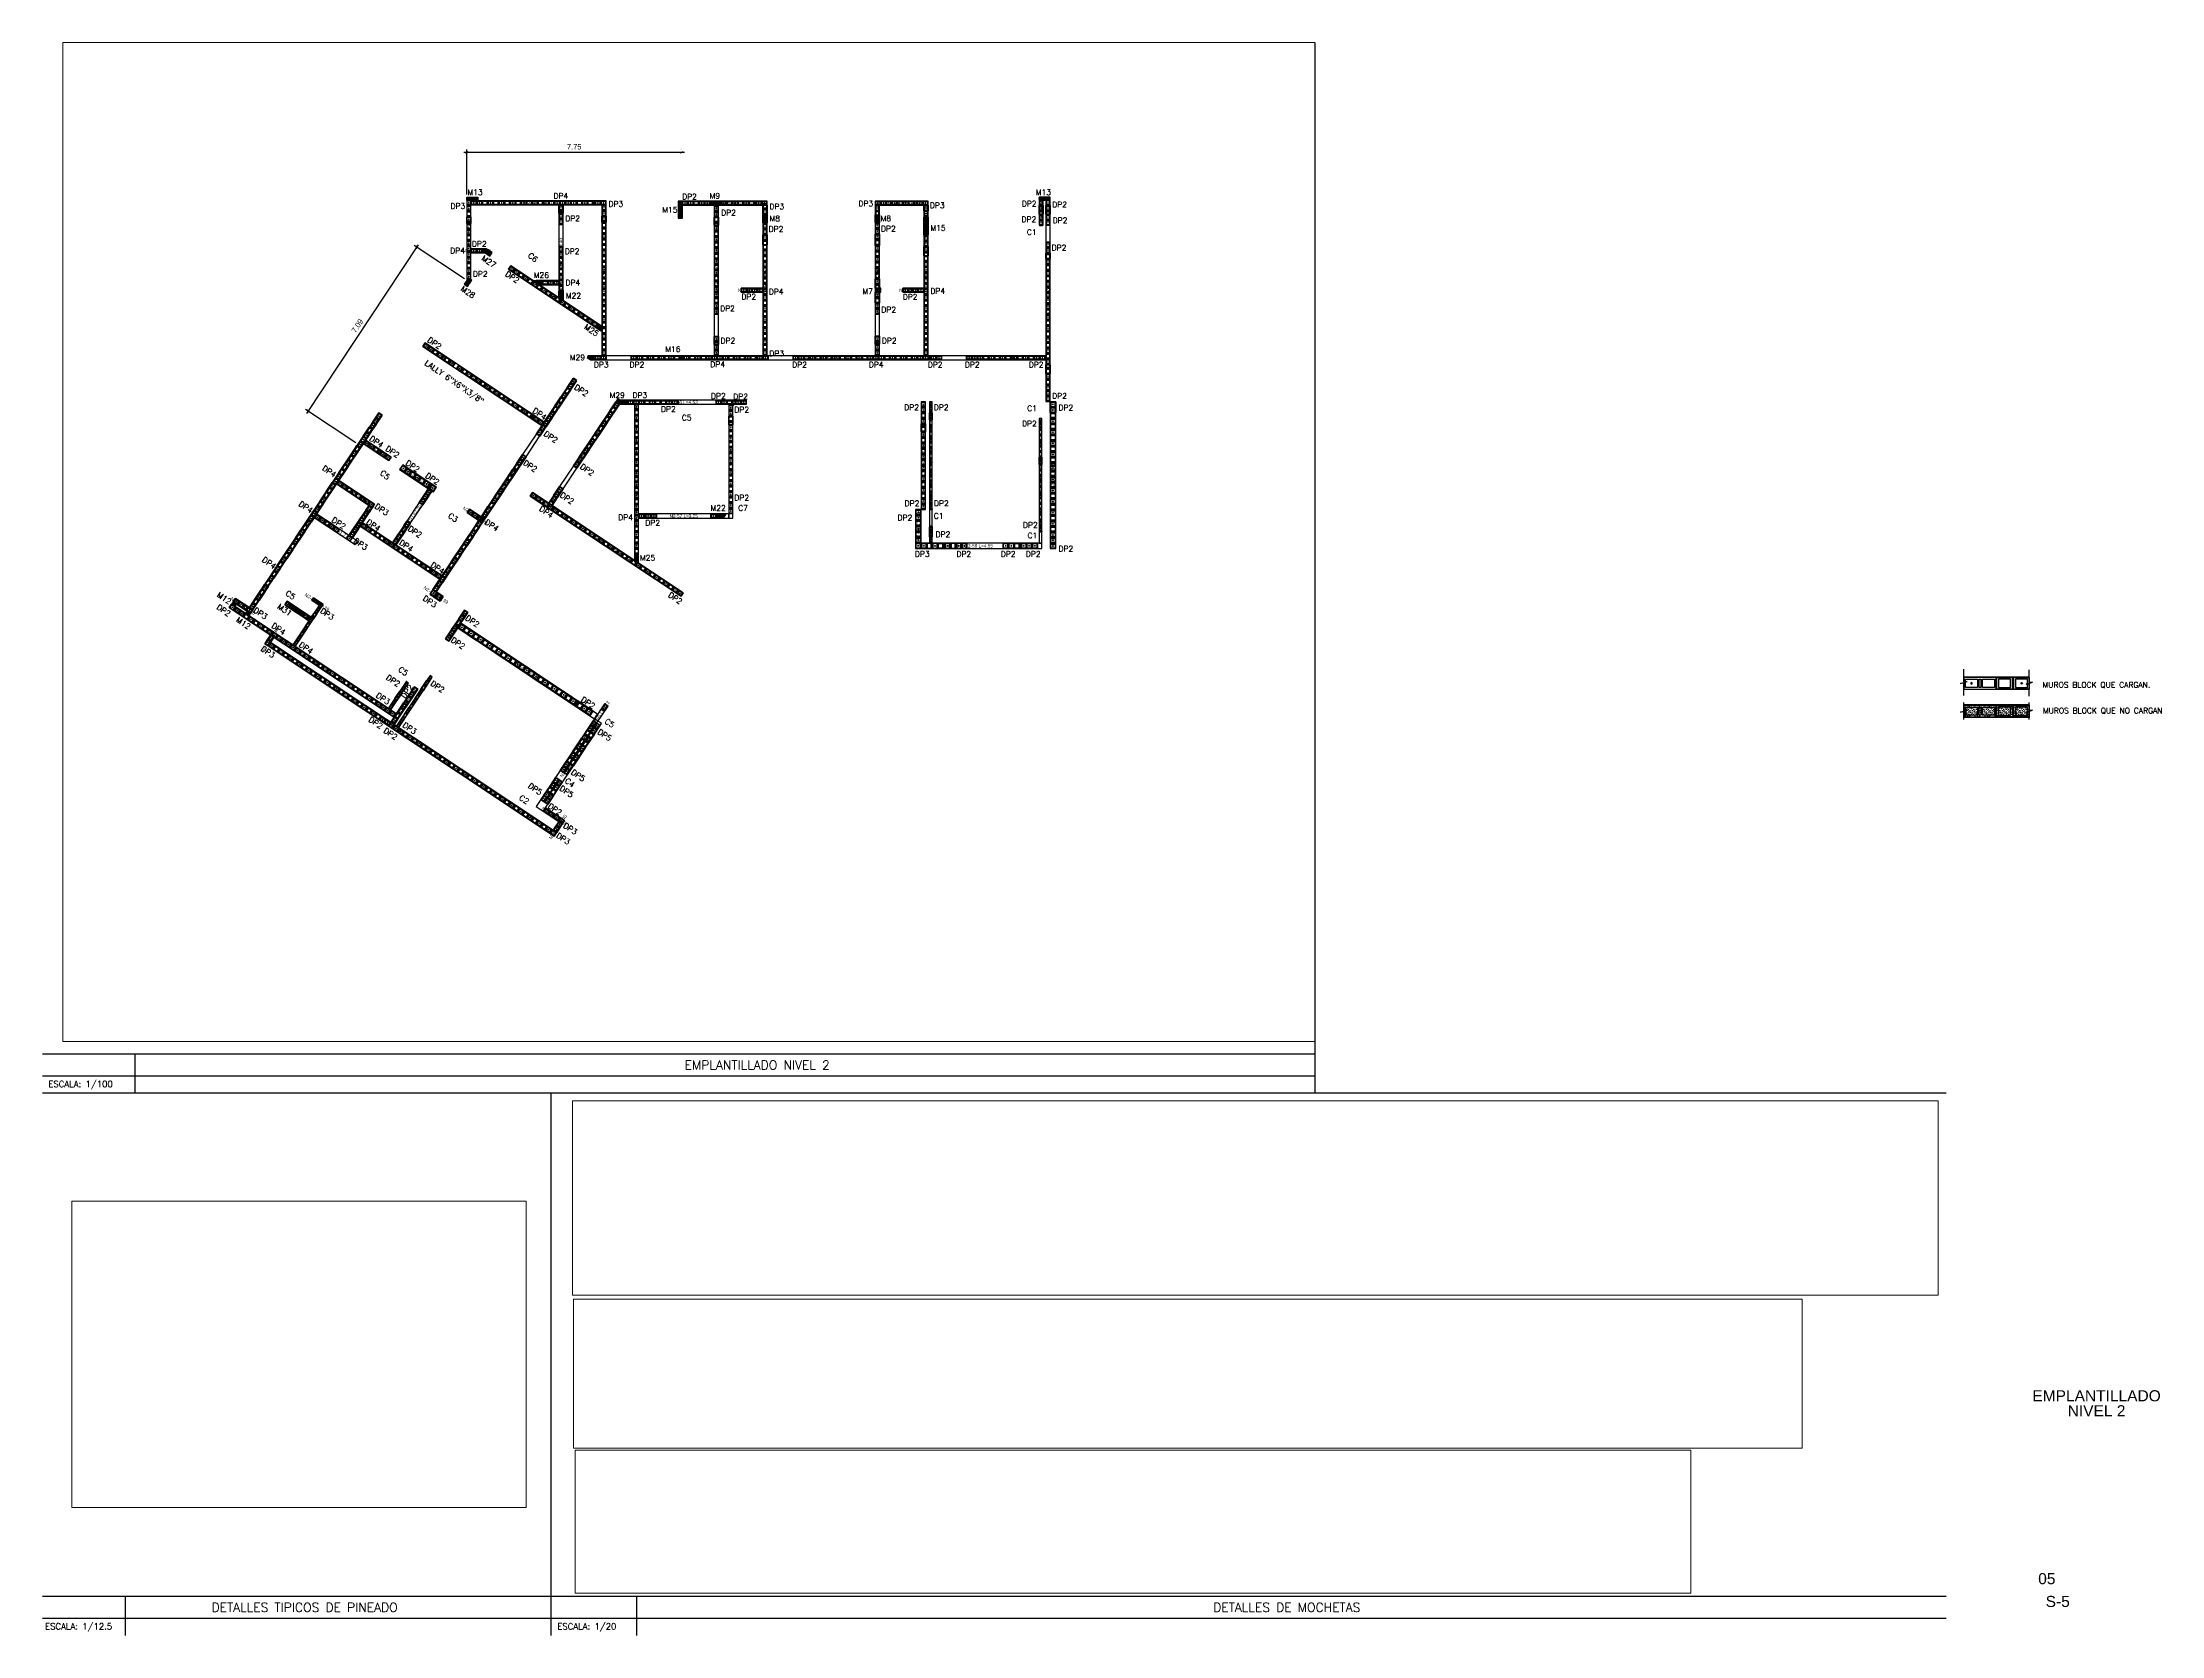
# Paper-space layout 'Layout1' of a CAD drawing. Header units: metres. Extents: x 3 to 79.4, y 1 to 58.4.
# The model-space entities are those that its viewports show. They can reach past a viewport. Long polylines and large blocks are cut down to what shows.
import ezdxf
from ezdxf.enums import TextEntityAlignment as Align
from ezdxf.xclip import XClip

# ---------------------------------------------------------------- set-up
doc = ezdxf.new("R2010")
doc.units = ezdxf.units.M
doc.header["$XCLIPFRAME"] = 2
for name, color, linetype in [('block0.14', 1, 'Continuous'), ('BLOCK251', 1, 'Continuous'), ('BLOKS 008', 8, 'Continuous'), ('CUADRO DE DATOS', 254, 'Continuous'), ('CUANT-MUROS-TEXTO', 7, 'Continuous'), ('hatch', 8, 'Continuous'), ('l1', 1, 'Continuous'), ('L2', 4, 'Continuous'), ('L7', 3, 'Continuous'), ('MOCHETAS 004', 4, 'Continuous'), ('N2 Muro de 10cm', 3, 'Continuous'), ('N2 Muro de 15cm', 1, 'Continuous'), ('N2 Muro de 15cm - Vano puerta', 2, 'Continuous'), ('N2 Muro de 20cm', 5, 'Continuous'), ('N2 Muro de 20cm - Vano puerta', 2, 'Continuous'), ('N2 Muro de contencion de 30cm', 6, 'Continuous'), ('S-hatch 002', 2, 'Continuous'), ('S-MOCHETAS 002', 2, 'Continuous'), ('S-text 003', 3, 'Continuous'), ('TEX2', 3, 'Continuous'), ('TEX3', 6, 'Continuous'), ('TEX5', 4, 'Continuous')]:
    doc.layers.add(name, color=color, linetype=linetype)
doc.layers.add('VIEW00523', color=165, linetype='Continuous', plot=False)
doc.styles.add('ARIAL', font='arial.ttf')
doc.styles.add('ROMANS', font='romans')
doc.styles.add('ROTULOS', font='GOTHIC.TTF')
doc.styles.get("Standard").update_dxf_attribs({"font": 'arial.ttf'})
doc.dimstyles.new('DIM_100_2', dxfattribs={"dimtxt": 0.2, "dimasz": 0.1, "dimexe": 0.1, "dimexo": 0.1, "dimgap": 0.15, "dimtad": 1, "dimtxsty": 'ROTULOS', "dimblk": 'ARCHTICK', "dimcen": 0.1, "dimdle": 0.1, "dimclrd": 256, "dimclre": 256, "dimclrt": 1, "dimaunit": 1, "dimadec": 3, "dimazin": 3, "dimtfac": 1, "dimtix": 1, "dimtmove": 2, "dimatfit": 0, "dimldrblk": 'FLECHA', "dimfxl": 0.25, "dimtvp": 1, "dimlwd": -1, "dimlwe": -1})

# ---------------------------------------------------------------- blocks, each defined once
blk = doc.blocks.new('*U4')
for points in [[(-0.07, 0.4), (0.07, 0.4), (0.07, 0.01), (-0.07, 0.01)], [(0.05, 0.38), (-0.05, 0.38), (-0.05, 0.235), (0.05, 0.235)], [(0.05, 0.215), (-0.05, 0.215), (-0.05, 0.195), (0.05, 0.195)], [(0.05, 0.175), (-0.05, 0.175), (-0.05, 0.03), (0.05, 0.03)]]:
    blk.add_lwpolyline(points, close=True)
blk = doc.blocks.new('*U5')
for points in [[(-0.07, 0.4), (0.07, 0.4), (0.07, 0.01), (-0.07, 0.01)], [(0.05, 0.38), (-0.05, 0.38), (-0.05, 0.235), (0.05, 0.235)], [(0.05, 0.215), (-0.05, 0.215), (-0.05, 0.195), (0.05, 0.195)], [(0.05, 0.175), (-0.05, 0.175), (-0.05, 0.03), (0.05, 0.03)]]:
    blk.add_lwpolyline(points, close=True)
blk = doc.blocks.new('*U6')
for points in [[(-0.07, 0.4), (0.07, 0.4), (0.07, 0.01), (-0.07, 0.01)], [(0.05, 0.38), (-0.05, 0.38), (-0.05, 0.235), (0.05, 0.235)], [(0.05, 0.215), (-0.05, 0.215), (-0.05, 0.195), (0.05, 0.195)], [(0.05, 0.175), (-0.05, 0.175), (-0.05, 0.03), (0.05, 0.03)]]:
    blk.add_lwpolyline(points, close=True)
at = {"color": 3}
blk.add_circle((0, 0.307), 0.00953, dxfattribs=at)
blk = doc.blocks.new('*U7')
for points in [[(-0.07, 0.4), (0.07, 0.4), (0.07, 0.01), (-0.07, 0.01)], [(0.05, 0.38), (-0.05, 0.38), (-0.05, 0.235), (0.05, 0.235)], [(0.05, 0.215), (-0.05, 0.215), (-0.05, 0.195), (0.05, 0.195)], [(0.05, 0.175), (-0.05, 0.175), (-0.05, 0.03), (0.05, 0.03)]]:
    blk.add_lwpolyline(points, close=True)
at = {"color": 3}
blk.add_circle((0, 0.307), 0.00953, dxfattribs=at)
blk = doc.blocks.new('*U9')
at = {"color": 251}
blk.add_lwpolyline([(135.5512, -9.5275), (135.7512, -9.5275)], dxfattribs=at)
for points in [[(135.5512, -9.9275), (135.7512, -9.9275), (135.7512, -9.5375), (135.5512, -9.5375)], [(135.7312, -9.7025), (135.5712, -9.7025), (135.5712, -9.5575), (135.7312, -9.5575)], [(135.7312, -9.7425), (135.5712, -9.7425), (135.5712, -9.7225), (135.7312, -9.7225)], [(135.7312, -9.9075), (135.5712, -9.9075), (135.5712, -9.7625), (135.7312, -9.7625)]]:
    blk.add_lwpolyline(points, close=True)
at = {"color": 3}
blk.add_circle((135.6512, -9.835), 0.0144, dxfattribs=at)
blk = doc.blocks.new('*U11')
at = {"color": 251}
blk.add_lwpolyline([(135.5512, -9.5275), (135.7512, -9.5275)], dxfattribs=at)
for points in [[(135.5512, -9.9275), (135.7512, -9.9275), (135.7512, -9.5375), (135.5512, -9.5375)], [(135.7312, -9.7025), (135.5712, -9.7025), (135.5712, -9.5575), (135.7312, -9.5575)], [(135.7312, -9.7425), (135.5712, -9.7425), (135.5712, -9.7225), (135.7312, -9.7225)], [(135.7312, -9.9075), (135.5712, -9.9075), (135.5712, -9.7625), (135.7312, -9.7625)]]:
    blk.add_lwpolyline(points, close=True)
at = {"color": 3}
blk.add_circle((135.6512, -9.835), 0.0144, dxfattribs=at)
blk = doc.blocks.new('*U12')
at = {"color": 251}
blk.add_lwpolyline([(135.5512, -9.5275), (135.7512, -9.5275)], dxfattribs=at)
for points in [[(135.5512, -9.9275), (135.7512, -9.9275), (135.7512, -9.5375), (135.5512, -9.5375)], [(135.7312, -9.7025), (135.5712, -9.7025), (135.5712, -9.5575), (135.7312, -9.5575)], [(135.7312, -9.7425), (135.5712, -9.7425), (135.5712, -9.7225), (135.7312, -9.7225)], [(135.7312, -9.9075), (135.5712, -9.9075), (135.5712, -9.7625), (135.7312, -9.7625)]]:
    blk.add_lwpolyline(points, close=True)
at = {"color": 3}
blk.add_circle((135.6512, -9.835), 0.0144, dxfattribs=at)
blk = doc.blocks.new('*U18')
for points in [[(-0.075, 0.4), (0.075, 0.4), (0.075, 0.01), (-0.075, 0.01)], [(0.055, 0.38), (-0.055, 0.38), (-0.055, 0.235), (0.055, 0.235)], [(0.055, 0.215), (-0.055, 0.215), (-0.055, 0.195), (0.055, 0.195)], [(0.055, 0.175), (-0.055, 0.175), (-0.055, 0.03), (0.055, 0.03)]]:
    blk.add_lwpolyline(points, close=True)
at = {"color": 251}
blk.add_lwpolyline([(-0.075, 0), (0.075, 0)], dxfattribs=at)
at = {"color": 3}
for centre in [(0, 0.3075), (0, 0.1025)]:
    blk.add_circle(centre, 0.00953, dxfattribs=at)
blk = doc.blocks.new('*U19')
for points in [[(-0.075, 0.4), (0.075, 0.4), (0.075, 0.01), (-0.075, 0.01)], [(0.055, 0.38), (-0.055, 0.38), (-0.055, 0.235), (0.055, 0.235)], [(0.055, 0.215), (-0.055, 0.215), (-0.055, 0.195), (0.055, 0.195)], [(0.055, 0.175), (-0.055, 0.175), (-0.055, 0.03), (0.055, 0.03)]]:
    blk.add_lwpolyline(points, close=True)
at = {"color": 251}
blk.add_lwpolyline([(-0.075, 0), (0.075, 0)], dxfattribs=at)
at = {"color": 3}
blk.add_circle((0, 0.3075), 0.00953, dxfattribs=at)
blk = doc.blocks.new('*U20')
for points in [[(-0.075, 0.4), (0.075, 0.4), (0.075, 0.01), (-0.075, 0.01)], [(0.055, 0.38), (-0.055, 0.38), (-0.055, 0.235), (0.055, 0.235)], [(0.055, 0.215), (-0.055, 0.215), (-0.055, 0.195), (0.055, 0.195)], [(0.055, 0.175), (-0.055, 0.175), (-0.055, 0.03), (0.055, 0.03)]]:
    blk.add_lwpolyline(points, close=True)
at = {"color": 251}
blk.add_lwpolyline([(-0.075, 0), (0.075, 0)], dxfattribs=at)
at = {"color": 3}
blk.add_circle((0, 0.3075), 0.00953, dxfattribs=at)
blk = doc.blocks.new('*U21')
for points in [[(-0.075, 0.4), (0.075, 0.4), (0.075, 0.01), (-0.075, 0.01)], [(0.055, 0.38), (-0.055, 0.38), (-0.055, 0.235), (0.055, 0.235)], [(0.055, 0.215), (-0.055, 0.215), (-0.055, 0.195), (0.055, 0.195)], [(0.055, 0.175), (-0.055, 0.175), (-0.055, 0.03), (0.055, 0.03)]]:
    blk.add_lwpolyline(points, close=True)
at = {"color": 251}
blk.add_lwpolyline([(-0.075, 0), (0.075, 0)], dxfattribs=at)
at = {"color": 3}
blk.add_circle((0, 0.3075), 0.00953, dxfattribs=at)
blk = doc.blocks.new('*U22')
for points in [[(-0.075, 0.4), (0.075, 0.4), (0.075, 0.01), (-0.075, 0.01)], [(0.055, 0.38), (-0.055, 0.38), (-0.055, 0.235), (0.055, 0.235)], [(0.055, 0.215), (-0.055, 0.215), (-0.055, 0.195), (0.055, 0.195)], [(0.055, 0.175), (-0.055, 0.175), (-0.055, 0.03), (0.055, 0.03)]]:
    blk.add_lwpolyline(points, close=True)
at = {"color": 251}
blk.add_lwpolyline([(-0.075, 0), (0.075, 0)], dxfattribs=at)
at = {"color": 3}
blk.add_circle((0, 0.3075), 0.00953, dxfattribs=at)
blk = doc.blocks.new('*U23')
for points in [[(-0.075, 0.4), (0.075, 0.4), (0.075, 0.01), (-0.075, 0.01)], [(0.055, 0.38), (-0.055, 0.38), (-0.055, 0.235), (0.055, 0.235)], [(0.055, 0.215), (-0.055, 0.215), (-0.055, 0.195), (0.055, 0.195)], [(0.055, 0.175), (-0.055, 0.175), (-0.055, 0.03), (0.055, 0.03)]]:
    blk.add_lwpolyline(points, close=True)
at = {"color": 251}
blk.add_lwpolyline([(-0.075, 0), (0.075, 0)], dxfattribs=at)
at = {"color": 3}
blk.add_circle((0, 0.3075), 0.00953, dxfattribs=at)
blk = doc.blocks.new('*U24')
for points in [[(-0.075, 0.4), (0.075, 0.4), (0.075, 0.01), (-0.075, 0.01)], [(0.055, 0.38), (-0.055, 0.38), (-0.055, 0.235), (0.055, 0.235)], [(0.055, 0.215), (-0.055, 0.215), (-0.055, 0.195), (0.055, 0.195)], [(0.055, 0.175), (-0.055, 0.175), (-0.055, 0.03), (0.055, 0.03)]]:
    blk.add_lwpolyline(points, close=True)
at = {"color": 251}
blk.add_lwpolyline([(-0.075, 0), (0.075, 0)], dxfattribs=at)
at = {"color": 3}
blk.add_circle((0, 0.3075), 0.00953, dxfattribs=at)
blk = doc.blocks.new('*U25')
for points in [[(-0.075, 0.4), (0.075, 0.4), (0.075, 0.01), (-0.075, 0.01)], [(0.055, 0.38), (-0.055, 0.38), (-0.055, 0.235), (0.055, 0.235)], [(0.055, 0.215), (-0.055, 0.215), (-0.055, 0.195), (0.055, 0.195)], [(0.055, 0.175), (-0.055, 0.175), (-0.055, 0.03), (0.055, 0.03)]]:
    blk.add_lwpolyline(points, close=True)
at = {"color": 251}
blk.add_lwpolyline([(-0.075, 0), (0.075, 0)], dxfattribs=at)
at = {"color": 3}
for centre in [(0, 0.3075), (0, 0.1025)]:
    blk.add_circle(centre, 0.00953, dxfattribs=at)
blk = doc.blocks.new('*U26')
for points in [[(-0.075, 0.4), (0.075, 0.4), (0.075, 0.01), (-0.075, 0.01)], [(0.055, 0.38), (-0.055, 0.38), (-0.055, 0.235), (0.055, 0.235)], [(0.055, 0.215), (-0.055, 0.215), (-0.055, 0.195), (0.055, 0.195)], [(0.055, 0.175), (-0.055, 0.175), (-0.055, 0.03), (0.055, 0.03)]]:
    blk.add_lwpolyline(points, close=True)
at = {"color": 3}
blk.add_circle((0, 0.3075), 0.00953, dxfattribs=at)
blk = doc.blocks.new('*U28')
for points in [[(-0.075, 0.4), (0.075, 0.4), (0.075, 0.01), (-0.075, 0.01)], [(0.055, 0.38), (-0.055, 0.38), (-0.055, 0.235), (0.055, 0.235)], [(0.055, 0.215), (-0.055, 0.215), (-0.055, 0.195), (0.055, 0.195)], [(0.055, 0.175), (-0.055, 0.175), (-0.055, 0.03), (0.055, 0.03)]]:
    blk.add_lwpolyline(points, close=True)
at = {"color": 251}
blk.add_lwpolyline([(-0.075, 0), (0.075, 0)], dxfattribs=at)
at = {"color": 3}
blk.add_circle((0, 0.1025), 0.00953, dxfattribs=at)
blk = doc.blocks.new('*U29')
for points in [[(-0.075, 0.4), (0.075, 0.4), (0.075, 0.01), (-0.075, 0.01)], [(0.055, 0.38), (-0.055, 0.38), (-0.055, 0.235), (0.055, 0.235)], [(0.055, 0.215), (-0.055, 0.215), (-0.055, 0.195), (0.055, 0.195)], [(0.055, 0.175), (-0.055, 0.175), (-0.055, 0.03), (0.055, 0.03)]]:
    blk.add_lwpolyline(points, close=True)
at = {"color": 251}
blk.add_lwpolyline([(-0.075, 0), (0.075, 0)], dxfattribs=at)
at = {"color": 3}
for centre in [(0, 0.3075), (0, 0.1025)]:
    blk.add_circle(centre, 0.00953, dxfattribs=at)
blk = doc.blocks.new('*U30')
for points in [[(-0.075, 0.4), (0.075, 0.4), (0.075, 0.01), (-0.075, 0.01)], [(0.055, 0.38), (-0.055, 0.38), (-0.055, 0.235), (0.055, 0.235)], [(0.055, 0.215), (-0.055, 0.215), (-0.055, 0.195), (0.055, 0.195)], [(0.055, 0.175), (-0.055, 0.175), (-0.055, 0.03), (0.055, 0.03)]]:
    blk.add_lwpolyline(points, close=True)
at = {"color": 251}
blk.add_lwpolyline([(-0.075, 0), (0.075, 0)], dxfattribs=at)
at = {"color": 3}
blk.add_circle((0, 0.1025), 0.00953, dxfattribs=at)
blk = doc.blocks.new('*U31')
for points in [[(-0.075, 0.4), (0.075, 0.4), (0.075, 0.01), (-0.075, 0.01)], [(0.055, 0.38), (-0.055, 0.38), (-0.055, 0.235), (0.055, 0.235)], [(0.055, 0.215), (-0.055, 0.215), (-0.055, 0.195), (0.055, 0.195)], [(0.055, 0.175), (-0.055, 0.175), (-0.055, 0.03), (0.055, 0.03)]]:
    blk.add_lwpolyline(points, close=True)
at = {"color": 251}
blk.add_lwpolyline([(-0.075, 0), (0.075, 0)], dxfattribs=at)
at = {"color": 3}
blk.add_circle((0, 0.1025), 0.00953, dxfattribs=at)
blk = doc.blocks.new('*U17')
for points in [[(-0.075, 0.4), (0.075, 0.4), (0.075, 0.01), (-0.075, 0.01)], [(0.055, 0.38), (-0.055, 0.38), (-0.055, 0.235), (0.055, 0.235)], [(0.055, 0.215), (-0.055, 0.215), (-0.055, 0.195), (0.055, 0.195)], [(0.055, 0.175), (-0.055, 0.175), (-0.055, 0.03), (0.055, 0.03)]]:
    blk.add_lwpolyline(points, close=True)
blk = doc.blocks.new('*U32')
for points in [[(-0.075, 0.4), (0.075, 0.4), (0.075, 0.01), (-0.075, 0.01)], [(0.055, 0.38), (-0.055, 0.38), (-0.055, 0.235), (0.055, 0.235)], [(0.055, 0.215), (-0.055, 0.215), (-0.055, 0.195), (0.055, 0.195)], [(0.055, 0.175), (-0.055, 0.175), (-0.055, 0.03), (0.055, 0.03)]]:
    blk.add_lwpolyline(points, close=True)
at = {"color": 251}
blk.add_lwpolyline([(-0.075, 0), (0.075, 0)], dxfattribs=at)
at = {"color": 3}
blk.add_circle((0, 0.1025), 0.00953, dxfattribs=at)
blk = doc.blocks.new('*U33')
for points in [[(-0.075, 0.4), (0.075, 0.4), (0.075, 0.01), (-0.075, 0.01)], [(0.055, 0.38), (-0.055, 0.38), (-0.055, 0.235), (0.055, 0.235)], [(0.055, 0.215), (-0.055, 0.215), (-0.055, 0.195), (0.055, 0.195)], [(0.055, 0.175), (-0.055, 0.175), (-0.055, 0.03), (0.055, 0.03)]]:
    blk.add_lwpolyline(points, close=True)
at = {"color": 251}
blk.add_lwpolyline([(-0.075, 0), (0.075, 0)], dxfattribs=at)
at = {"color": 3}
blk.add_circle((0, 0.1025), 0.00953, dxfattribs=at)
blk = doc.blocks.new('*U34')
for points in [[(-0.075, 0.4), (0.075, 0.4), (0.075, 0.01), (-0.075, 0.01)], [(0.055, 0.38), (-0.055, 0.38), (-0.055, 0.235), (0.055, 0.235)], [(0.055, 0.215), (-0.055, 0.215), (-0.055, 0.195), (0.055, 0.195)], [(0.055, 0.175), (-0.055, 0.175), (-0.055, 0.03), (0.055, 0.03)]]:
    blk.add_lwpolyline(points, close=True)
at = {"color": 251}
blk.add_lwpolyline([(-0.075, 0), (0.075, 0)], dxfattribs=at)
at = {"color": 3}
blk.add_circle((0, 0.1025), 0.00953, dxfattribs=at)
blk = doc.blocks.new('*U35')
for points in [[(-0.075, 0.4), (0.075, 0.4), (0.075, 0.01), (-0.075, 0.01)], [(0.055, 0.38), (-0.055, 0.38), (-0.055, 0.235), (0.055, 0.235)], [(0.055, 0.215), (-0.055, 0.215), (-0.055, 0.195), (0.055, 0.195)], [(0.055, 0.175), (-0.055, 0.175), (-0.055, 0.03), (0.055, 0.03)]]:
    blk.add_lwpolyline(points, close=True)
at = {"color": 251}
blk.add_lwpolyline([(-0.075, 0), (0.075, 0)], dxfattribs=at)
at = {"color": 3}
blk.add_circle((0, 0.1025), 0.00953, dxfattribs=at)
blk = doc.blocks.new('*U36')
for points in [[(-0.075, 0.4), (0.075, 0.4), (0.075, 0.01), (-0.075, 0.01)], [(0.055, 0.38), (-0.055, 0.38), (-0.055, 0.235), (0.055, 0.235)], [(0.055, 0.215), (-0.055, 0.215), (-0.055, 0.195), (0.055, 0.195)], [(0.055, 0.175), (-0.055, 0.175), (-0.055, 0.03), (0.055, 0.03)]]:
    blk.add_lwpolyline(points, close=True)
at = {"color": 251}
blk.add_lwpolyline([(-0.075, 0), (0.075, 0)], dxfattribs=at)
at = {"color": 3}
blk.add_circle((0, 0.1025), 0.00953, dxfattribs=at)
blk = doc.blocks.new('*U37')
for points in [[(-0.075, 0.4), (0.075, 0.4), (0.075, 0.01), (-0.075, 0.01)], [(0.055, 0.38), (-0.055, 0.38), (-0.055, 0.235), (0.055, 0.235)], [(0.055, 0.215), (-0.055, 0.215), (-0.055, 0.195), (0.055, 0.195)], [(0.055, 0.175), (-0.055, 0.175), (-0.055, 0.03), (0.055, 0.03)]]:
    blk.add_lwpolyline(points, close=True)
at = {"color": 251}
blk.add_lwpolyline([(-0.075, 0), (0.075, 0)], dxfattribs=at)
at = {"color": 3}
blk.add_circle((0, 0.1025), 0.00953, dxfattribs=at)
blk = doc.blocks.new('*U38')
for points in [[(-0.075, 0.4), (0.075, 0.4), (0.075, 0.01), (-0.075, 0.01)], [(0.055, 0.38), (-0.055, 0.38), (-0.055, 0.235), (0.055, 0.235)], [(0.055, 0.215), (-0.055, 0.215), (-0.055, 0.195), (0.055, 0.195)], [(0.055, 0.175), (-0.055, 0.175), (-0.055, 0.03), (0.055, 0.03)]]:
    blk.add_lwpolyline(points, close=True)
at = {"color": 251}
blk.add_lwpolyline([(-0.075, 0), (0.075, 0)], dxfattribs=at)
at = {"color": 3}
blk.add_circle((0, 0.1025), 0.00953, dxfattribs=at)
blk = doc.blocks.new('*U39')
for points in [[(-0.075, 0.4), (0.075, 0.4), (0.075, 0.01), (-0.075, 0.01)], [(0.055, 0.38), (-0.055, 0.38), (-0.055, 0.235), (0.055, 0.235)], [(0.055, 0.215), (-0.055, 0.215), (-0.055, 0.195), (0.055, 0.195)], [(0.055, 0.175), (-0.055, 0.175), (-0.055, 0.03), (0.055, 0.03)]]:
    blk.add_lwpolyline(points, close=True)
at = {"color": 251}
blk.add_lwpolyline([(-0.075, 0), (0.075, 0)], dxfattribs=at)
at = {"color": 3}
blk.add_circle((0, 0.1025), 0.00953, dxfattribs=at)
blk = doc.blocks.new('*U40')
for points in [[(-0.075, 0.4), (0.075, 0.4), (0.075, 0.21), (-0.075, 0.21)], [(0.055, 0.38), (-0.055, 0.38), (-0.055, 0.235), (0.055, 0.235)]]:
    blk.add_lwpolyline(points, close=True)
at = {"color": 251}
blk.add_lwpolyline([(-0.075, 0.2), (0.075, 0.2)], dxfattribs=at)
blk.add_lwpolyline([(0.055, 0.21), (0.055, 0.215), (-0.055, 0.215), (-0.055, 0.21)])
at = {"color": 3}
blk.add_circle((0, 0.3075), 0.00953, dxfattribs=at)
blk = doc.blocks.new('*U41')
for points in [[(-0.075, 0.4), (0.075, 0.4), (0.075, 0.01), (-0.075, 0.01)], [(0.055, 0.38), (-0.055, 0.38), (-0.055, 0.235), (0.055, 0.235)], [(0.055, 0.215), (-0.055, 0.215), (-0.055, 0.195), (0.055, 0.195)], [(0.055, 0.175), (-0.055, 0.175), (-0.055, 0.03), (0.055, 0.03)]]:
    blk.add_lwpolyline(points, close=True)
at = {"color": 251}
blk.add_lwpolyline([(-0.075, 0), (0.075, 0)], dxfattribs=at)
at = {"color": 3}
for centre in [(0, 0.3075), (0, 0.1025)]:
    blk.add_circle(centre, 0.00953, dxfattribs=at)
blk = doc.blocks.new('*U42')
for points in [[(-0.075, 0.4), (0.075, 0.4), (0.075, 0.01), (-0.075, 0.01)], [(0.055, 0.38), (-0.055, 0.38), (-0.055, 0.235), (0.055, 0.235)], [(0.055, 0.215), (-0.055, 0.215), (-0.055, 0.195), (0.055, 0.195)], [(0.055, 0.175), (-0.055, 0.175), (-0.055, 0.03), (0.055, 0.03)]]:
    blk.add_lwpolyline(points, close=True)
at = {"color": 251}
blk.add_lwpolyline([(-0.075, 0), (0.075, 0)], dxfattribs=at)
at = {"color": 3}
for centre in [(0, 0.3075), (0, 0.1025)]:
    blk.add_circle(centre, 0.00953, dxfattribs=at)
blk = doc.blocks.new('*U43')
for points in [[(-0.075, 0.4), (0.075, 0.4), (0.075, 0.21), (-0.075, 0.21)], [(0.055, 0.38), (-0.055, 0.38), (-0.055, 0.235), (0.055, 0.235)]]:
    blk.add_lwpolyline(points, close=True)
at = {"color": 251}
blk.add_lwpolyline([(-0.075, 0.2), (0.075, 0.2)], dxfattribs=at)
blk.add_lwpolyline([(0.055, 0.21), (0.055, 0.215), (-0.055, 0.215), (-0.055, 0.21)])
at = {"color": 3}
blk.add_circle((0, 0.3075), 0.00953, dxfattribs=at)
blk = doc.blocks.new('*U44')
for points in [[(-0.075, 0.4), (0.075, 0.4), (0.075, 0.01), (-0.075, 0.01)], [(0.055, 0.38), (-0.055, 0.38), (-0.055, 0.235), (0.055, 0.235)], [(0.055, 0.215), (-0.055, 0.215), (-0.055, 0.195), (0.055, 0.195)], [(0.055, 0.175), (-0.055, 0.175), (-0.055, 0.03), (0.055, 0.03)]]:
    blk.add_lwpolyline(points, close=True)
at = {"color": 3}
blk.add_circle((0, 0.3075), 0.00953, dxfattribs=at)
blk = doc.blocks.new('*U45')
for points in [[(-0.075, 0.4), (0.075, 0.4), (0.075, 0.21), (-0.075, 0.21)], [(0.055, 0.38), (-0.055, 0.38), (-0.055, 0.235), (0.055, 0.235)]]:
    blk.add_lwpolyline(points, close=True)
at = {"color": 251}
blk.add_lwpolyline([(-0.075, 0.2), (0.075, 0.2)], dxfattribs=at)
blk.add_lwpolyline([(0.055, 0.21), (0.055, 0.215), (-0.055, 0.215), (-0.055, 0.21)])
at = {"color": 3}
blk.add_circle((0, 0.3075), 0.00953, dxfattribs=at)
blk = doc.blocks.new('*U46')
for points in [[(-0.075, 0.4), (0.075, 0.4), (0.075, 0.01), (-0.075, 0.01)], [(0.055, 0.38), (-0.055, 0.38), (-0.055, 0.235), (0.055, 0.235)], [(0.055, 0.215), (-0.055, 0.215), (-0.055, 0.195), (0.055, 0.195)], [(0.055, 0.175), (-0.055, 0.175), (-0.055, 0.03), (0.055, 0.03)]]:
    blk.add_lwpolyline(points, close=True)
at = {"color": 251}
blk.add_lwpolyline([(-0.075, 0), (0.075, 0)], dxfattribs=at)
at = {"color": 3}
for centre in [(0, 0.3075), (0, 0.1025)]:
    blk.add_circle(centre, 0.00953, dxfattribs=at)
blk = doc.blocks.new('*U47')
for points in [[(-0.075, 0.4), (0.075, 0.4), (0.075, 0.01), (-0.075, 0.01)], [(0.055, 0.38), (-0.055, 0.38), (-0.055, 0.235), (0.055, 0.235)], [(0.055, 0.215), (-0.055, 0.215), (-0.055, 0.195), (0.055, 0.195)], [(0.055, 0.175), (-0.055, 0.175), (-0.055, 0.03), (0.055, 0.03)]]:
    blk.add_lwpolyline(points, close=True)
at = {"color": 251}
blk.add_lwpolyline([(-0.075, 0), (0.075, 0)], dxfattribs=at)
at = {"color": 3}
blk.add_circle((0, 0.1025), 0.00953, dxfattribs=at)
blk = doc.blocks.new('*U48')
for points in [[(-0.075, 0.4), (0.075, 0.4), (0.075, 0.01), (-0.075, 0.01)], [(0.055, 0.38), (-0.055, 0.38), (-0.055, 0.235), (0.055, 0.235)], [(0.055, 0.215), (-0.055, 0.215), (-0.055, 0.195), (0.055, 0.195)], [(0.055, 0.175), (-0.055, 0.175), (-0.055, 0.03), (0.055, 0.03)]]:
    blk.add_lwpolyline(points, close=True)
at = {"color": 251}
blk.add_lwpolyline([(-0.075, 0), (0.075, 0)], dxfattribs=at)
at = {"color": 3}
blk.add_circle((0, 0.1025), 0.00953, dxfattribs=at)
blk = doc.blocks.new('*U27')
for points in [[(-0.075, 0.4), (0.075, 0.4), (0.075, 0.01), (-0.075, 0.01)], [(0.055, 0.38), (-0.055, 0.38), (-0.055, 0.235), (0.055, 0.235)], [(0.055, 0.215), (-0.055, 0.215), (-0.055, 0.195), (0.055, 0.195)], [(0.055, 0.175), (-0.055, 0.175), (-0.055, 0.03), (0.055, 0.03)]]:
    blk.add_lwpolyline(points, close=True)
at = {"color": 251}
blk.add_lwpolyline([(-0.075, 0), (0.075, 0)], dxfattribs=at)
at = {"color": 3}
for centre in [(0, 0.3075), (0, 0.1025)]:
    blk.add_circle(centre, 0.00953, dxfattribs=at)
blk = doc.blocks.new('*U49')
for points in [[(-0.075, 0.4), (0.075, 0.4), (0.075, 0.01), (-0.075, 0.01)], [(0.055, 0.38), (-0.055, 0.38), (-0.055, 0.235), (0.055, 0.235)], [(0.055, 0.215), (-0.055, 0.215), (-0.055, 0.195), (0.055, 0.195)], [(0.055, 0.175), (-0.055, 0.175), (-0.055, 0.03), (0.055, 0.03)]]:
    blk.add_lwpolyline(points, close=True)
blk = doc.blocks.new('*U50')
for points in [[(-0.075, 0.4), (0.075, 0.4), (0.075, 0.01), (-0.075, 0.01)], [(0.055, 0.38), (-0.055, 0.38), (-0.055, 0.235), (0.055, 0.235)], [(0.055, 0.215), (-0.055, 0.215), (-0.055, 0.195), (0.055, 0.195)], [(0.055, 0.175), (-0.055, 0.175), (-0.055, 0.03), (0.055, 0.03)]]:
    blk.add_lwpolyline(points, close=True)
at = {"color": 251}
blk.add_lwpolyline([(-0.075, 0), (0.075, 0)], dxfattribs=at)
at = {"color": 3}
for centre in [(0, 0.3075), (0, 0.1025)]:
    blk.add_circle(centre, 0.00953, dxfattribs=at)
blk = doc.blocks.new('*U51')
for points in [[(-0.075, 0.4), (0.075, 0.4), (0.075, 0.01), (-0.075, 0.01)], [(0.055, 0.38), (-0.055, 0.38), (-0.055, 0.235), (0.055, 0.235)], [(0.055, 0.215), (-0.055, 0.215), (-0.055, 0.195), (0.055, 0.195)], [(0.055, 0.175), (-0.055, 0.175), (-0.055, 0.03), (0.055, 0.03)]]:
    blk.add_lwpolyline(points, close=True)
at = {"color": 251}
blk.add_lwpolyline([(-0.075, 0), (0.075, 0)], dxfattribs=at)
at = {"color": 3}
blk.add_circle((0, 0.1025), 0.00953, dxfattribs=at)
blk = doc.blocks.new('*U52')
for points in [[(-0.075, 0.4), (0.075, 0.4), (0.075, 0.21), (-0.075, 0.21)], [(0.055, 0.38), (-0.055, 0.38), (-0.055, 0.235), (0.055, 0.235)]]:
    blk.add_lwpolyline(points, close=True)
at = {"color": 251}
blk.add_lwpolyline([(-0.075, 0.2), (0.075, 0.2)], dxfattribs=at)
blk.add_lwpolyline([(0.055, 0.21), (0.055, 0.215), (-0.055, 0.215), (-0.055, 0.21)])
at = {"color": 3}
blk.add_circle((0, 0.3075), 0.00953, dxfattribs=at)
blk = doc.blocks.new('*U53')
for points in [[(-0.075, 0.4), (0.075, 0.4), (0.075, 0.21), (-0.075, 0.21)], [(0.055, 0.38), (-0.055, 0.38), (-0.055, 0.235), (0.055, 0.235)]]:
    blk.add_lwpolyline(points, close=True)
at = {"color": 251}
blk.add_lwpolyline([(-0.075, 0.2), (0.075, 0.2)], dxfattribs=at)
blk.add_lwpolyline([(0.055, 0.21), (0.055, 0.215), (-0.055, 0.215), (-0.055, 0.21)])
at = {"color": 3}
blk.add_circle((0, 0.3075), 0.00953, dxfattribs=at)
blk = doc.blocks.new('*U54')
for points in [[(-0.075, 0.4), (0.075, 0.4), (0.075, 0.01), (-0.075, 0.01)], [(0.055, 0.38), (-0.055, 0.38), (-0.055, 0.235), (0.055, 0.235)], [(0.055, 0.215), (-0.055, 0.215), (-0.055, 0.195), (0.055, 0.195)], [(0.055, 0.175), (-0.055, 0.175), (-0.055, 0.03), (0.055, 0.03)]]:
    blk.add_lwpolyline(points, close=True)
at = {"color": 251}
blk.add_lwpolyline([(-0.075, 0), (0.075, 0)], dxfattribs=at)
at = {"color": 3}
blk.add_circle((0, 0.1025), 0.00953, dxfattribs=at)
blk = doc.blocks.new('*U55')
for points in [[(-0.075, 0.4), (0.075, 0.4), (0.075, 0.01), (-0.075, 0.01)], [(0.055, 0.38), (-0.055, 0.38), (-0.055, 0.235), (0.055, 0.235)], [(0.055, 0.215), (-0.055, 0.215), (-0.055, 0.195), (0.055, 0.195)], [(0.055, 0.175), (-0.055, 0.175), (-0.055, 0.03), (0.055, 0.03)]]:
    blk.add_lwpolyline(points, close=True)
at = {"color": 251}
blk.add_lwpolyline([(-0.075, 0), (0.075, 0)], dxfattribs=at)
at = {"color": 3}
blk.add_circle((0, 0.1025), 0.00953, dxfattribs=at)
blk = doc.blocks.new('*U56')
for points in [[(-0.075, 0.4), (0.075, 0.4), (0.075, 0.01), (-0.075, 0.01)], [(0.055, 0.38), (-0.055, 0.38), (-0.055, 0.235), (0.055, 0.235)], [(0.055, 0.215), (-0.055, 0.215), (-0.055, 0.195), (0.055, 0.195)], [(0.055, 0.175), (-0.055, 0.175), (-0.055, 0.03), (0.055, 0.03)]]:
    blk.add_lwpolyline(points, close=True)
at = {"color": 251}
blk.add_lwpolyline([(-0.075, 0), (0.075, 0)], dxfattribs=at)
at = {"color": 3}
for centre in [(0, 0.3075), (0, 0.1025)]:
    blk.add_circle(centre, 0.00953, dxfattribs=at)
blk = doc.blocks.new('*U57')
at = {"color": 251}
blk.add_lwpolyline([(135.5512, -9.5275), (135.7512, -9.5275)], dxfattribs=at)
for points in [[(135.5512, -9.9275), (135.7512, -9.9275), (135.7512, -9.5375), (135.5512, -9.5375)], [(135.7312, -9.7025), (135.5712, -9.7025), (135.5712, -9.5575), (135.7312, -9.5575)], [(135.7312, -9.7425), (135.5712, -9.7425), (135.5712, -9.7225), (135.7312, -9.7225)], [(135.7312, -9.9075), (135.5712, -9.9075), (135.5712, -9.7625), (135.7312, -9.7625)]]:
    blk.add_lwpolyline(points, close=True)
at = {"color": 3}
for centre in [(135.6512, -9.63), (135.6512, -9.835)]:
    blk.add_circle(centre, 0.0144, dxfattribs=at)
blk = doc.blocks.new('*U58')
at = {"color": 251}
blk.add_lwpolyline([(135.5512, -9.5275), (135.7512, -9.5275)], dxfattribs=at)
for points in [[(135.5512, -9.9275), (135.7512, -9.9275), (135.7512, -9.5375), (135.5512, -9.5375)], [(135.7312, -9.7025), (135.5712, -9.7025), (135.5712, -9.5575), (135.7312, -9.5575)], [(135.7312, -9.7425), (135.5712, -9.7425), (135.5712, -9.7225), (135.7312, -9.7225)], [(135.7312, -9.9075), (135.5712, -9.9075), (135.5712, -9.7625), (135.7312, -9.7625)]]:
    blk.add_lwpolyline(points, close=True)
at = {"color": 3}
blk.add_circle((135.6512, -9.63), 0.0144, dxfattribs=at)
blk = doc.blocks.new('*U59')
at = {"color": 251}
blk.add_lwpolyline([(135.5512, -9.5275), (135.7512, -9.5275)], dxfattribs=at)
for points in [[(135.5512, -9.9275), (135.7512, -9.9275), (135.7512, -9.5375), (135.5512, -9.5375)], [(135.7312, -9.7025), (135.5712, -9.7025), (135.5712, -9.5575), (135.7312, -9.5575)], [(135.7312, -9.7425), (135.5712, -9.7425), (135.5712, -9.7225), (135.7312, -9.7225)], [(135.7312, -9.9075), (135.5712, -9.9075), (135.5712, -9.7625), (135.7312, -9.7625)]]:
    blk.add_lwpolyline(points, close=True)
at = {"color": 3}
blk.add_circle((135.6512, -9.63), 0.0144, dxfattribs=at)
blk = doc.blocks.new('*U60')
at = {"color": 251}
blk.add_lwpolyline([(135.5512, -9.5275), (135.7512, -9.5275)], dxfattribs=at)
for points in [[(135.5512, -9.9275), (135.7512, -9.9275), (135.7512, -9.5375), (135.5512, -9.5375)], [(135.7312, -9.7025), (135.5712, -9.7025), (135.5712, -9.5575), (135.7312, -9.5575)], [(135.7312, -9.7425), (135.5712, -9.7425), (135.5712, -9.7225), (135.7312, -9.7225)], [(135.7312, -9.9075), (135.5712, -9.9075), (135.5712, -9.7625), (135.7312, -9.7625)]]:
    blk.add_lwpolyline(points, close=True)
at = {"color": 3}
blk.add_circle((135.6512, -9.63), 0.0144, dxfattribs=at)
blk = doc.blocks.new('*U71')
at = {"color": 251}
blk.add_lwpolyline([(135.5512, -9.5275), (135.7512, -9.5275)], dxfattribs=at)
for points in [[(135.5512, -9.9275), (135.7512, -9.9275), (135.7512, -9.5375), (135.5512, -9.5375)], [(135.7312, -9.7025), (135.5712, -9.7025), (135.5712, -9.5575), (135.7312, -9.5575)], [(135.7312, -9.7425), (135.5712, -9.7425), (135.5712, -9.7225), (135.7312, -9.7225)], [(135.7312, -9.9075), (135.5712, -9.9075), (135.5712, -9.7625), (135.7312, -9.7625)]]:
    blk.add_lwpolyline(points, close=True)
at = {"color": 3}
blk.add_circle((135.6512, -9.835), 0.0144, dxfattribs=at)
blk = doc.blocks.new('*U70')
at = {"color": 251}
blk.add_lwpolyline([(135.5512, -9.5275), (135.7512, -9.5275)], dxfattribs=at)
for points in [[(135.5512, -9.9275), (135.7512, -9.9275), (135.7512, -9.5375), (135.5512, -9.5375)], [(135.7312, -9.7025), (135.5712, -9.7025), (135.5712, -9.5575), (135.7312, -9.5575)], [(135.7312, -9.7425), (135.5712, -9.7425), (135.5712, -9.7225), (135.7312, -9.7225)], [(135.7312, -9.9075), (135.5712, -9.9075), (135.5712, -9.7625), (135.7312, -9.7625)]]:
    blk.add_lwpolyline(points, close=True)
at = {"color": 3}
blk.add_circle((135.6512, -9.835), 0.0144, dxfattribs=at)
blk = doc.blocks.new('*U69')
at = {"color": 251}
blk.add_lwpolyline([(135.5512, -9.5275), (135.7512, -9.5275)], dxfattribs=at)
for points in [[(135.5512, -9.9275), (135.7512, -9.9275), (135.7512, -9.5375), (135.5512, -9.5375)], [(135.7312, -9.7025), (135.5712, -9.7025), (135.5712, -9.5575), (135.7312, -9.5575)], [(135.7312, -9.7425), (135.5712, -9.7425), (135.5712, -9.7225), (135.7312, -9.7225)], [(135.7312, -9.9075), (135.5712, -9.9075), (135.5712, -9.7625), (135.7312, -9.7625)]]:
    blk.add_lwpolyline(points, close=True)
at = {"color": 3}
blk.add_circle((135.6512, -9.835), 0.0144, dxfattribs=at)
blk = doc.blocks.new('*U68')
at = {"color": 251}
blk.add_lwpolyline([(135.5512, -9.5275), (135.7512, -9.5275)], dxfattribs=at)
for points in [[(135.5512, -9.9275), (135.7512, -9.9275), (135.7512, -9.5375), (135.5512, -9.5375)], [(135.7312, -9.7025), (135.5712, -9.7025), (135.5712, -9.5575), (135.7312, -9.5575)], [(135.7312, -9.7425), (135.5712, -9.7425), (135.5712, -9.7225), (135.7312, -9.7225)], [(135.7312, -9.9075), (135.5712, -9.9075), (135.5712, -9.7625), (135.7312, -9.7625)]]:
    blk.add_lwpolyline(points, close=True)
at = {"color": 3}
blk.add_circle((135.6512, -9.835), 0.0144, dxfattribs=at)
blk = doc.blocks.new('*U67')
at = {"color": 251}
blk.add_lwpolyline([(135.5512, -9.5275), (135.7512, -9.5275)], dxfattribs=at)
for points in [[(135.5512, -9.9275), (135.7512, -9.9275), (135.7512, -9.5375), (135.5512, -9.5375)], [(135.7312, -9.7025), (135.5712, -9.7025), (135.5712, -9.5575), (135.7312, -9.5575)], [(135.7312, -9.7425), (135.5712, -9.7425), (135.5712, -9.7225), (135.7312, -9.7225)], [(135.7312, -9.9075), (135.5712, -9.9075), (135.5712, -9.7625), (135.7312, -9.7625)]]:
    blk.add_lwpolyline(points, close=True)
at = {"color": 3}
blk.add_circle((135.6512, -9.835), 0.0144, dxfattribs=at)
blk = doc.blocks.new('*U66')
at = {"color": 251}
blk.add_lwpolyline([(135.5512, -9.5275), (135.7512, -9.5275)], dxfattribs=at)
for points in [[(135.5512, -9.9275), (135.7512, -9.9275), (135.7512, -9.5375), (135.5512, -9.5375)], [(135.7312, -9.7025), (135.5712, -9.7025), (135.5712, -9.5575), (135.7312, -9.5575)], [(135.7312, -9.7425), (135.5712, -9.7425), (135.5712, -9.7225), (135.7312, -9.7225)], [(135.7312, -9.9075), (135.5712, -9.9075), (135.5712, -9.7625), (135.7312, -9.7625)]]:
    blk.add_lwpolyline(points, close=True)
at = {"color": 3}
blk.add_circle((135.6512, -9.835), 0.0144, dxfattribs=at)
blk = doc.blocks.new('*U65')
at = {"color": 251}
blk.add_lwpolyline([(135.5512, -9.5275), (135.7512, -9.5275)], dxfattribs=at)
for points in [[(135.5512, -9.9275), (135.7512, -9.9275), (135.7512, -9.5375), (135.5512, -9.5375)], [(135.7312, -9.7025), (135.5712, -9.7025), (135.5712, -9.5575), (135.7312, -9.5575)], [(135.7312, -9.7425), (135.5712, -9.7425), (135.5712, -9.7225), (135.7312, -9.7225)], [(135.7312, -9.9075), (135.5712, -9.9075), (135.5712, -9.7625), (135.7312, -9.7625)]]:
    blk.add_lwpolyline(points, close=True)
at = {"color": 3}
blk.add_circle((135.6512, -9.835), 0.0144, dxfattribs=at)
blk = doc.blocks.new('*U64')
at = {"color": 251}
blk.add_lwpolyline([(135.5512, -9.5275), (135.7512, -9.5275)], dxfattribs=at)
for points in [[(135.5512, -9.9275), (135.7512, -9.9275), (135.7512, -9.5375), (135.5512, -9.5375)], [(135.7312, -9.7025), (135.5712, -9.7025), (135.5712, -9.5575), (135.7312, -9.5575)], [(135.7312, -9.7425), (135.5712, -9.7425), (135.5712, -9.7225), (135.7312, -9.7225)], [(135.7312, -9.9075), (135.5712, -9.9075), (135.5712, -9.7625), (135.7312, -9.7625)]]:
    blk.add_lwpolyline(points, close=True)
at = {"color": 3}
blk.add_circle((135.6512, -9.835), 0.0144, dxfattribs=at)
blk = doc.blocks.new('*U63')
at = {"color": 251}
blk.add_lwpolyline([(135.5512, -9.5275), (135.7512, -9.5275)], dxfattribs=at)
for points in [[(135.5512, -9.9275), (135.7512, -9.9275), (135.7512, -9.5375), (135.5512, -9.5375)], [(135.7312, -9.7025), (135.5712, -9.7025), (135.5712, -9.5575), (135.7312, -9.5575)], [(135.7312, -9.7425), (135.5712, -9.7425), (135.5712, -9.7225), (135.7312, -9.7225)], [(135.7312, -9.9075), (135.5712, -9.9075), (135.5712, -9.7625), (135.7312, -9.7625)]]:
    blk.add_lwpolyline(points, close=True)
at = {"color": 3}
blk.add_circle((135.6512, -9.835), 0.0144, dxfattribs=at)
blk = doc.blocks.new('*U62')
at = {"color": 251}
blk.add_lwpolyline([(135.5512, -9.5275), (135.7512, -9.5275)], dxfattribs=at)
for points in [[(135.5512, -9.9275), (135.7512, -9.9275), (135.7512, -9.5375), (135.5512, -9.5375)], [(135.7312, -9.7025), (135.5712, -9.7025), (135.5712, -9.5575), (135.7312, -9.5575)], [(135.7312, -9.7425), (135.5712, -9.7425), (135.5712, -9.7225), (135.7312, -9.7225)], [(135.7312, -9.9075), (135.5712, -9.9075), (135.5712, -9.7625), (135.7312, -9.7625)]]:
    blk.add_lwpolyline(points, close=True)
at = {"color": 3}
for centre in [(135.6512, -9.63), (135.6512, -9.835)]:
    blk.add_circle(centre, 0.0144, dxfattribs=at)
blk = doc.blocks.new('*U61')
at = {"color": 251}
blk.add_lwpolyline([(135.5512, -9.5275), (135.7512, -9.5275)], dxfattribs=at)
for points in [[(135.5512, -9.9275), (135.7512, -9.9275), (135.7512, -9.5375), (135.5512, -9.5375)], [(135.7312, -9.7025), (135.5712, -9.7025), (135.5712, -9.5575), (135.7312, -9.5575)], [(135.7312, -9.7425), (135.5712, -9.7425), (135.5712, -9.7225), (135.7312, -9.7225)], [(135.7312, -9.9075), (135.5712, -9.9075), (135.5712, -9.7625), (135.7312, -9.7625)]]:
    blk.add_lwpolyline(points, close=True)
at = {"color": 3}
blk.add_circle((135.6512, -9.835), 0.0144, dxfattribs=at)
blk = doc.blocks.new('*U13')
for points in [[(-0.075, 0.4), (0.075, 0.4), (0.075, 0.01), (-0.075, 0.01)], [(0.055, 0.38), (-0.055, 0.38), (-0.055, 0.235), (0.055, 0.235)], [(0.055, 0.215), (-0.055, 0.215), (-0.055, 0.195), (0.055, 0.195)], [(0.055, 0.175), (-0.055, 0.175), (-0.055, 0.03), (0.055, 0.03)]]:
    blk.add_lwpolyline(points, close=True)
at = {"color": 251}
blk.add_lwpolyline([(-0.075, 0), (0.075, 0)], dxfattribs=at)
at = {"color": 3}
for centre in [(0, 0.3075), (0, 0.1025)]:
    blk.add_circle(centre, 0.00953, dxfattribs=at)
blk = doc.blocks.new('*U77')
for points in [[(-0.075, 0.4), (0.075, 0.4), (0.075, 0.01), (-0.075, 0.01)], [(0.055, 0.38), (-0.055, 0.38), (-0.055, 0.235), (0.055, 0.235)], [(0.055, 0.215), (-0.055, 0.215), (-0.055, 0.195), (0.055, 0.195)], [(0.055, 0.175), (-0.055, 0.175), (-0.055, 0.03), (0.055, 0.03)]]:
    blk.add_lwpolyline(points, close=True)
at = {"color": 251}
blk.add_lwpolyline([(-0.075, 0), (0.075, 0)], dxfattribs=at)
at = {"color": 3}
blk.add_circle((0, 0.3075), 0.00953, dxfattribs=at)
blk = doc.blocks.new('*U78')
for points in [[(-0.075, 0.4), (0.075, 0.4), (0.075, 0.01), (-0.075, 0.01)], [(0.055, 0.38), (-0.055, 0.38), (-0.055, 0.235), (0.055, 0.235)], [(0.055, 0.215), (-0.055, 0.215), (-0.055, 0.195), (0.055, 0.195)], [(0.055, 0.175), (-0.055, 0.175), (-0.055, 0.03), (0.055, 0.03)]]:
    blk.add_lwpolyline(points, close=True)
at = {"color": 251}
blk.add_lwpolyline([(-0.075, 0), (0.075, 0)], dxfattribs=at)
at = {"color": 3}
blk.add_circle((0, 0.3075), 0.00953, dxfattribs=at)
blk = doc.blocks.new('*U15')
for points in [[(-0.075, 0.4), (0.075, 0.4), (0.075, 0.01), (-0.075, 0.01)], [(0.055, 0.38), (-0.055, 0.38), (-0.055, 0.235), (0.055, 0.235)], [(0.055, 0.215), (-0.055, 0.215), (-0.055, 0.195), (0.055, 0.195)], [(0.055, 0.175), (-0.055, 0.175), (-0.055, 0.03), (0.055, 0.03)]]:
    blk.add_lwpolyline(points, close=True)
blk = doc.blocks.new('*U72')
for points in [[(-0.075, 0.4), (0.075, 0.4), (0.075, 0.01), (-0.075, 0.01)], [(0.055, 0.38), (-0.055, 0.38), (-0.055, 0.235), (0.055, 0.235)], [(0.055, 0.215), (-0.055, 0.215), (-0.055, 0.195), (0.055, 0.195)], [(0.055, 0.175), (-0.055, 0.175), (-0.055, 0.03), (0.055, 0.03)]]:
    blk.add_lwpolyline(points, close=True)
at = {"color": 251}
blk.add_lwpolyline([(-0.075, 0), (0.075, 0)], dxfattribs=at)
at = {"color": 3}
for centre in [(0, 0.3075), (0, 0.1025)]:
    blk.add_circle(centre, 0.00953, dxfattribs=at)
blk = doc.blocks.new('*U73')
for points in [[(-0.075, 0.4), (0.075, 0.4), (0.075, 0.01), (-0.075, 0.01)], [(0.055, 0.38), (-0.055, 0.38), (-0.055, 0.235), (0.055, 0.235)], [(0.055, 0.215), (-0.055, 0.215), (-0.055, 0.195), (0.055, 0.195)], [(0.055, 0.175), (-0.055, 0.175), (-0.055, 0.03), (0.055, 0.03)]]:
    blk.add_lwpolyline(points, close=True)
at = {"color": 251}
blk.add_lwpolyline([(-0.075, 0), (0.075, 0)], dxfattribs=at)
at = {"color": 3}
for centre in [(0, 0.3075), (0, 0.1025)]:
    blk.add_circle(centre, 0.00953, dxfattribs=at)
blk = doc.blocks.new('*U74')
for points in [[(-0.075, 0.4), (0.075, 0.4), (0.075, 0.21), (-0.075, 0.21)], [(0.055, 0.38), (-0.055, 0.38), (-0.055, 0.235), (0.055, 0.235)]]:
    blk.add_lwpolyline(points, close=True)
at = {"color": 251}
blk.add_lwpolyline([(-0.075, 0.2), (0.075, 0.2)], dxfattribs=at)
blk.add_lwpolyline([(0.055, 0.21), (0.055, 0.215), (-0.055, 0.215), (-0.055, 0.21)])
at = {"color": 3}
blk.add_circle((0, 0.3075), 0.00953, dxfattribs=at)
blk = doc.blocks.new('*U75')
for points in [[(-0.075, 0.4), (0.075, 0.4), (0.075, 0.01), (-0.075, 0.01)], [(0.055, 0.38), (-0.055, 0.38), (-0.055, 0.235), (0.055, 0.235)], [(0.055, 0.215), (-0.055, 0.215), (-0.055, 0.195), (0.055, 0.195)], [(0.055, 0.175), (-0.055, 0.175), (-0.055, 0.03), (0.055, 0.03)]]:
    blk.add_lwpolyline(points, close=True)
at = {"color": 3}
blk.add_circle((0, 0.3075), 0.00953, dxfattribs=at)
blk = doc.blocks.new('*U76')
for points in [[(-0.075, 0.4), (0.075, 0.4), (0.075, 0.01), (-0.075, 0.01)], [(0.055, 0.38), (-0.055, 0.38), (-0.055, 0.235), (0.055, 0.235)], [(0.055, 0.215), (-0.055, 0.215), (-0.055, 0.195), (0.055, 0.195)], [(0.055, 0.175), (-0.055, 0.175), (-0.055, 0.03), (0.055, 0.03)]]:
    blk.add_lwpolyline(points, close=True)
at = {"color": 3}
blk.add_circle((0, 0.3075), 0.00953, dxfattribs=at)
blk = doc.blocks.new('*U79')
for points in [[(-0.075, 0.4), (0.075, 0.4), (0.075, 0.01), (-0.075, 0.01)], [(0.055, 0.38), (-0.055, 0.38), (-0.055, 0.235), (0.055, 0.235)], [(0.055, 0.215), (-0.055, 0.215), (-0.055, 0.195), (0.055, 0.195)], [(0.055, 0.175), (-0.055, 0.175), (-0.055, 0.03), (0.055, 0.03)]]:
    blk.add_lwpolyline(points, close=True)
at = {"color": 251}
blk.add_lwpolyline([(-0.075, 0), (0.075, 0)], dxfattribs=at)
at = {"color": 3}
for centre in [(0, 0.3075), (0, 0.1025)]:
    blk.add_circle(centre, 0.00953, dxfattribs=at)
blk = doc.blocks.new('*U81')
for points in [[(-0.075, 0.4), (0.075, 0.4), (0.075, 0.01), (-0.075, 0.01)], [(0.055, 0.38), (-0.055, 0.38), (-0.055, 0.235), (0.055, 0.235)], [(0.055, 0.215), (-0.055, 0.215), (-0.055, 0.195), (0.055, 0.195)], [(0.055, 0.175), (-0.055, 0.175), (-0.055, 0.03), (0.055, 0.03)]]:
    blk.add_lwpolyline(points, close=True)
at = {"color": 251}
blk.add_lwpolyline([(-0.075, 0), (0.075, 0)], dxfattribs=at)
at = {"color": 3}
blk.add_circle((0, 0.3075), 0.00953, dxfattribs=at)
blk = doc.blocks.new('*U82')
for points in [[(-0.075, 0.4), (0.075, 0.4), (0.075, 0.01), (-0.075, 0.01)], [(0.055, 0.38), (-0.055, 0.38), (-0.055, 0.235), (0.055, 0.235)], [(0.055, 0.215), (-0.055, 0.215), (-0.055, 0.195), (0.055, 0.195)], [(0.055, 0.175), (-0.055, 0.175), (-0.055, 0.03), (0.055, 0.03)]]:
    blk.add_lwpolyline(points, close=True)
at = {"color": 251}
blk.add_lwpolyline([(-0.075, 0), (0.075, 0)], dxfattribs=at)
at = {"color": 3}
for centre in [(0, 0.3075), (0, 0.1025)]:
    blk.add_circle(centre, 0.00953, dxfattribs=at)
blk = doc.blocks.new('*U83')
for points in [[(-0.075, 0.4), (0.075, 0.4), (0.075, 0.01), (-0.075, 0.01)], [(0.055, 0.38), (-0.055, 0.38), (-0.055, 0.235), (0.055, 0.235)], [(0.055, 0.38), (-0.055, 0.38), (-0.055, 0.235), (0.055, 0.235)], [(0.055, 0.215), (-0.055, 0.215), (-0.055, 0.195), (0.055, 0.195)], [(0.055, 0.175), (-0.055, 0.175), (-0.055, 0.03), (0.055, 0.03)]]:
    blk.add_lwpolyline(points, close=True)
blk.add_lwpolyline([(0.055, 0.21), (0.055, 0.215), (-0.055, 0.215), (-0.055, 0.21)])
at = {"color": 251}
blk.add_lwpolyline([(-0.075, 0), (0.075, 0)], dxfattribs=at)
blk = doc.blocks.new('*U375')
for points in [[(-0.075, 0.4), (0.075, 0.4), (0.075, 0.01), (-0.075, 0.01)], [(0.055, 0.38), (-0.055, 0.38), (-0.055, 0.235), (0.055, 0.235)], [(0.055, 0.215), (-0.055, 0.215), (-0.055, 0.195), (0.055, 0.195)], [(0.055, 0.175), (-0.055, 0.175), (-0.055, 0.03), (0.055, 0.03)]]:
    blk.add_lwpolyline(points, close=True)
at = {"color": 251}
blk.add_lwpolyline([(-0.075, 0), (0.075, 0)], dxfattribs=at)
at = {"color": 3}
blk.add_circle((0, 0.1025), 0.00953, dxfattribs=at)
blk = doc.blocks.new('*U80')
for points in [[(-0.075, 0.4), (0.075, 0.4), (0.075, 0.01), (-0.075, 0.01)], [(0.055, 0.38), (-0.055, 0.38), (-0.055, 0.235), (0.055, 0.235)], [(0.055, 0.215), (-0.055, 0.215), (-0.055, 0.195), (0.055, 0.195)], [(0.055, 0.175), (-0.055, 0.175), (-0.055, 0.03), (0.055, 0.03)]]:
    blk.add_lwpolyline(points, close=True)
blk = doc.blocks.new('*U96')
for points in [[(-0.075, 0.4), (0.075, 0.4), (0.075, 0.01), (-0.075, 0.01)], [(0.055, 0.38), (-0.055, 0.38), (-0.055, 0.235), (0.055, 0.235)], [(0.055, 0.215), (-0.055, 0.215), (-0.055, 0.195), (0.055, 0.195)], [(0.055, 0.175), (-0.055, 0.175), (-0.055, 0.03), (0.055, 0.03)]]:
    blk.add_lwpolyline(points, close=True)
at = {"color": 251}
blk.add_lwpolyline([(-0.075, 0), (0.075, 0)], dxfattribs=at)
at = {"color": 3}
for centre in [(0, 0.3075), (0, 0.1025)]:
    blk.add_circle(centre, 0.00953, dxfattribs=at)
blk = doc.blocks.new('*U16')
for points in [[(-0.075, 0.4), (0.075, 0.4), (0.075, 0.01), (-0.075, 0.01)], [(0.055, 0.38), (-0.055, 0.38), (-0.055, 0.235), (0.055, 0.235)], [(0.055, 0.215), (-0.055, 0.215), (-0.055, 0.195), (0.055, 0.195)], [(0.055, 0.175), (-0.055, 0.175), (-0.055, 0.03), (0.055, 0.03)]]:
    blk.add_lwpolyline(points, close=True)
at = {"color": 251}
blk.add_lwpolyline([(-0.075, 0), (0.075, 0)], dxfattribs=at)
at = {"color": 3}
for centre in [(0, 0.3075), (0, 0.1025)]:
    blk.add_circle(centre, 0.00953, dxfattribs=at)
blk = doc.blocks.new('*U95')
for points in [[(-0.075, 0.4), (0.075, 0.4), (0.075, 0.01), (-0.075, 0.01)], [(0.055, 0.38), (-0.055, 0.38), (-0.055, 0.235), (0.055, 0.235)], [(0.055, 0.215), (-0.055, 0.215), (-0.055, 0.195), (0.055, 0.195)], [(0.055, 0.175), (-0.055, 0.175), (-0.055, 0.03), (0.055, 0.03)]]:
    blk.add_lwpolyline(points, close=True)
at = {"color": 251}
blk.add_lwpolyline([(-0.075, 0), (0.075, 0)], dxfattribs=at)
at = {"color": 3}
blk.add_circle((0, 0.3075), 0.00953, dxfattribs=at)
blk = doc.blocks.new('*U94')
for points in [[(-0.075, 0.4), (0.075, 0.4), (0.075, 0.01), (-0.075, 0.01)], [(0.055, 0.38), (-0.055, 0.38), (-0.055, 0.235), (0.055, 0.235)], [(0.055, 0.215), (-0.055, 0.215), (-0.055, 0.195), (0.055, 0.195)], [(0.055, 0.175), (-0.055, 0.175), (-0.055, 0.03), (0.055, 0.03)]]:
    blk.add_lwpolyline(points, close=True)
at = {"color": 251}
blk.add_lwpolyline([(-0.075, 0), (0.075, 0)], dxfattribs=at)
at = {"color": 3}
blk.add_circle((0, 0.3075), 0.00953, dxfattribs=at)
blk = doc.blocks.new('*U93')
for points in [[(-0.075, 0.4), (0.075, 0.4), (0.075, 0.01), (-0.075, 0.01)], [(0.055, 0.38), (-0.055, 0.38), (-0.055, 0.235), (0.055, 0.235)], [(0.055, 0.215), (-0.055, 0.215), (-0.055, 0.195), (0.055, 0.195)], [(0.055, 0.175), (-0.055, 0.175), (-0.055, 0.03), (0.055, 0.03)]]:
    blk.add_lwpolyline(points, close=True)
at = {"color": 251}
blk.add_lwpolyline([(-0.075, 0), (0.075, 0)], dxfattribs=at)
at = {"color": 3}
blk.add_circle((0, 0.3075), 0.00953, dxfattribs=at)
blk = doc.blocks.new('*U92')
for points in [[(-0.075, 0.4), (0.075, 0.4), (0.075, 0.01), (-0.075, 0.01)], [(0.055, 0.38), (-0.055, 0.38), (-0.055, 0.235), (0.055, 0.235)], [(0.055, 0.215), (-0.055, 0.215), (-0.055, 0.195), (0.055, 0.195)], [(0.055, 0.175), (-0.055, 0.175), (-0.055, 0.03), (0.055, 0.03)]]:
    blk.add_lwpolyline(points, close=True)
at = {"color": 251}
blk.add_lwpolyline([(-0.075, 0), (0.075, 0)], dxfattribs=at)
at = {"color": 3}
blk.add_circle((0, 0.3075), 0.00953, dxfattribs=at)
blk = doc.blocks.new('*U91')
for points in [[(-0.075, 0.4), (0.075, 0.4), (0.075, 0.01), (-0.075, 0.01)], [(0.055, 0.38), (-0.055, 0.38), (-0.055, 0.235), (0.055, 0.235)], [(0.055, 0.215), (-0.055, 0.215), (-0.055, 0.195), (0.055, 0.195)], [(0.055, 0.175), (-0.055, 0.175), (-0.055, 0.03), (0.055, 0.03)]]:
    blk.add_lwpolyline(points, close=True)
at = {"color": 251}
blk.add_lwpolyline([(-0.075, 0), (0.075, 0)], dxfattribs=at)
at = {"color": 3}
blk.add_circle((0, 0.3075), 0.00953, dxfattribs=at)
blk = doc.blocks.new('*U90')
for points in [[(-0.075, 0.4), (0.075, 0.4), (0.075, 0.01), (-0.075, 0.01)], [(0.055, 0.38), (-0.055, 0.38), (-0.055, 0.235), (0.055, 0.235)], [(0.055, 0.215), (-0.055, 0.215), (-0.055, 0.195), (0.055, 0.195)], [(0.055, 0.175), (-0.055, 0.175), (-0.055, 0.03), (0.055, 0.03)]]:
    blk.add_lwpolyline(points, close=True)
at = {"color": 251}
blk.add_lwpolyline([(-0.075, 0), (0.075, 0)], dxfattribs=at)
at = {"color": 3}
for centre in [(0, 0.3075), (0, 0.1025)]:
    blk.add_circle(centre, 0.00953, dxfattribs=at)
blk = doc.blocks.new('*U89')
for points in [[(-0.075, 0.4), (0.075, 0.4), (0.075, 0.01), (-0.075, 0.01)], [(0.055, 0.38), (-0.055, 0.38), (-0.055, 0.235), (0.055, 0.235)], [(0.055, 0.215), (-0.055, 0.215), (-0.055, 0.195), (0.055, 0.195)], [(0.055, 0.175), (-0.055, 0.175), (-0.055, 0.03), (0.055, 0.03)]]:
    blk.add_lwpolyline(points, close=True)
at = {"color": 251}
blk.add_lwpolyline([(-0.075, 0), (0.075, 0)], dxfattribs=at)
at = {"color": 3}
blk.add_circle((0, 0.1025), 0.00953, dxfattribs=at)
blk = doc.blocks.new('*U88')
for points in [[(-0.075, 0.4), (0.075, 0.4), (0.075, 0.01), (-0.075, 0.01)], [(0.055, 0.38), (-0.055, 0.38), (-0.055, 0.235), (0.055, 0.235)], [(0.055, 0.215), (-0.055, 0.215), (-0.055, 0.195), (0.055, 0.195)], [(0.055, 0.175), (-0.055, 0.175), (-0.055, 0.03), (0.055, 0.03)]]:
    blk.add_lwpolyline(points, close=True)
at = {"color": 251}
blk.add_lwpolyline([(-0.075, 0), (0.075, 0)], dxfattribs=at)
at = {"color": 3}
blk.add_circle((0, 0.1025), 0.00953, dxfattribs=at)
blk = doc.blocks.new('*U87')
for points in [[(-0.075, 0.4), (0.075, 0.4), (0.075, 0.01), (-0.075, 0.01)], [(0.055, 0.38), (-0.055, 0.38), (-0.055, 0.235), (0.055, 0.235)], [(0.055, 0.215), (-0.055, 0.215), (-0.055, 0.195), (0.055, 0.195)], [(0.055, 0.175), (-0.055, 0.175), (-0.055, 0.03), (0.055, 0.03)]]:
    blk.add_lwpolyline(points, close=True)
at = {"color": 251}
blk.add_lwpolyline([(-0.075, 0), (0.075, 0)], dxfattribs=at)
at = {"color": 3}
blk.add_circle((0, 0.1025), 0.00953, dxfattribs=at)
blk = doc.blocks.new('*U86')
for points in [[(-0.075, 0.4), (0.075, 0.4), (0.075, 0.01), (-0.075, 0.01)], [(0.055, 0.38), (-0.055, 0.38), (-0.055, 0.235), (0.055, 0.235)], [(0.055, 0.215), (-0.055, 0.215), (-0.055, 0.195), (0.055, 0.195)], [(0.055, 0.175), (-0.055, 0.175), (-0.055, 0.03), (0.055, 0.03)]]:
    blk.add_lwpolyline(points, close=True)
at = {"color": 251}
blk.add_lwpolyline([(-0.075, 0), (0.075, 0)], dxfattribs=at)
at = {"color": 3}
blk.add_circle((0, 0.1025), 0.00953, dxfattribs=at)
blk = doc.blocks.new('*U85')
for points in [[(-0.075, 0.4), (0.075, 0.4), (0.075, 0.01), (-0.075, 0.01)], [(0.055, 0.38), (-0.055, 0.38), (-0.055, 0.235), (0.055, 0.235)], [(0.055, 0.215), (-0.055, 0.215), (-0.055, 0.195), (0.055, 0.195)], [(0.055, 0.175), (-0.055, 0.175), (-0.055, 0.03), (0.055, 0.03)]]:
    blk.add_lwpolyline(points, close=True)
blk = doc.blocks.new('*U97')
blk.add_line((135.7512, -9.7325), (135.5512, -9.7325))
at = {"color": 251}
blk.add_lwpolyline([(135.5512, -9.5275), (135.7512, -9.5275)], dxfattribs=at)
for points in [[(135.7512, -9.7325), (135.7512, -9.5375), (135.5512, -9.5375), (135.5512, -9.7325)], [(135.5712, -9.7325), (135.5712, -9.7225), (135.7312, -9.7225), (135.7312, -9.7325)]]:
    blk.add_lwpolyline(points)
blk.add_lwpolyline([(135.7312, -9.7025), (135.5712, -9.7025), (135.5712, -9.5575), (135.7312, -9.5575)], close=True)
at = {"color": 3}
blk.add_circle((135.6512, -9.63), 0.0144, dxfattribs=at)
blk = doc.blocks.new('*U98')
at = {"color": 251}
blk.add_lwpolyline([(135.5512, -9.5275), (135.7512, -9.5275)], dxfattribs=at)
for points in [[(135.5512, -9.9275), (135.7512, -9.9275), (135.7512, -9.5375), (135.5512, -9.5375)], [(135.7312, -9.7025), (135.5712, -9.7025), (135.5712, -9.5575), (135.7312, -9.5575)], [(135.7312, -9.7425), (135.5712, -9.7425), (135.5712, -9.7225), (135.7312, -9.7225)], [(135.7312, -9.9075), (135.5712, -9.9075), (135.5712, -9.7625), (135.7312, -9.7625)]]:
    blk.add_lwpolyline(points, close=True)
at = {"color": 3}
blk.add_circle((135.6512, -9.835), 0.0144, dxfattribs=at)
blk = doc.blocks.new('*U99')
for points in [[(-0.075, 0.4), (0.075, 0.4), (0.075, 0.01), (-0.075, 0.01)], [(0.055, 0.38), (-0.055, 0.38), (-0.055, 0.235), (0.055, 0.235)], [(0.055, 0.215), (-0.055, 0.215), (-0.055, 0.195), (0.055, 0.195)], [(0.055, 0.175), (-0.055, 0.175), (-0.055, 0.03), (0.055, 0.03)]]:
    blk.add_lwpolyline(points, close=True)
at = {"color": 251}
blk.add_lwpolyline([(-0.075, 0), (0.075, 0)], dxfattribs=at)
at = {"color": 3}
for centre in [(0, 0.3075), (0, 0.1025)]:
    blk.add_circle(centre, 0.00953, dxfattribs=at)
blk = doc.blocks.new('*U100')
for points in [[(-0.075, 0.4), (0.075, 0.4), (0.075, 0.21), (-0.075, 0.21)], [(0.055, 0.38), (-0.055, 0.38), (-0.055, 0.235), (0.055, 0.235)]]:
    blk.add_lwpolyline(points, close=True)
at = {"color": 251}
blk.add_lwpolyline([(-0.075, 0.2), (0.075, 0.2)], dxfattribs=at)
blk.add_lwpolyline([(0.055, 0.21), (0.055, 0.215), (-0.055, 0.215), (-0.055, 0.21)])
at = {"color": 3}
blk.add_circle((0, 0.3075), 0.00953, dxfattribs=at)
blk = doc.blocks.new('*U101')
for points in [[(-0.075, 0.4), (0.075, 0.4), (0.075, 0.01), (-0.075, 0.01)], [(0.055, 0.38), (-0.055, 0.38), (-0.055, 0.235), (0.055, 0.235)], [(0.055, 0.215), (-0.055, 0.215), (-0.055, 0.195), (0.055, 0.195)], [(0.055, 0.175), (-0.055, 0.175), (-0.055, 0.03), (0.055, 0.03)]]:
    blk.add_lwpolyline(points, close=True)
at = {"color": 251}
blk.add_lwpolyline([(-0.075, 0), (0.075, 0)], dxfattribs=at)
at = {"color": 3}
for centre in [(0, 0.3075), (0, 0.1025)]:
    blk.add_circle(centre, 0.00953, dxfattribs=at)
blk = doc.blocks.new('*U102')
for points in [[(-0.075, 0.4), (0.075, 0.4), (0.075, 0.01), (-0.075, 0.01)], [(0.055, 0.38), (-0.055, 0.38), (-0.055, 0.235), (0.055, 0.235)], [(0.055, 0.215), (-0.055, 0.215), (-0.055, 0.195), (0.055, 0.195)], [(0.055, 0.175), (-0.055, 0.175), (-0.055, 0.03), (0.055, 0.03)]]:
    blk.add_lwpolyline(points, close=True)
at = {"color": 3}
blk.add_circle((0, 0.3075), 0.00953, dxfattribs=at)
blk = doc.blocks.new('*U103')
for points in [[(-0.075, 0.4), (0.075, 0.4), (0.075, 0.01), (-0.075, 0.01)], [(0.055, 0.38), (-0.055, 0.38), (-0.055, 0.235), (0.055, 0.235)], [(0.055, 0.215), (-0.055, 0.215), (-0.055, 0.195), (0.055, 0.195)], [(0.055, 0.175), (-0.055, 0.175), (-0.055, 0.03), (0.055, 0.03)]]:
    blk.add_lwpolyline(points, close=True)
at = {"color": 251}
blk.add_lwpolyline([(-0.075, 0), (0.075, 0)], dxfattribs=at)
at = {"color": 3}
for centre in [(0, 0.3075), (0, 0.1025)]:
    blk.add_circle(centre, 0.00953, dxfattribs=at)
blk = doc.blocks.new('*U104')
for points in [[(-0.075, 0.4), (0.075, 0.4), (0.075, 0.01), (-0.075, 0.01)], [(0.055, 0.38), (-0.055, 0.38), (-0.055, 0.235), (0.055, 0.235)], [(0.055, 0.215), (-0.055, 0.215), (-0.055, 0.195), (0.055, 0.195)], [(0.055, 0.175), (-0.055, 0.175), (-0.055, 0.03), (0.055, 0.03)]]:
    blk.add_lwpolyline(points, close=True)
at = {"color": 251}
blk.add_lwpolyline([(-0.075, 0), (0.075, 0)], dxfattribs=at)
at = {"color": 3}
blk.add_circle((0, 0.1025), 0.00953, dxfattribs=at)
blk = doc.blocks.new('*U105')
for points in [[(-0.075, 0.4), (0.075, 0.4), (0.075, 0.01), (-0.075, 0.01)], [(0.055, 0.38), (-0.055, 0.38), (-0.055, 0.235), (0.055, 0.235)], [(0.055, 0.215), (-0.055, 0.215), (-0.055, 0.195), (0.055, 0.195)], [(0.055, 0.175), (-0.055, 0.175), (-0.055, 0.03), (0.055, 0.03)]]:
    blk.add_lwpolyline(points, close=True)
at = {"color": 251}
blk.add_lwpolyline([(-0.075, 0), (0.075, 0)], dxfattribs=at)
at = {"color": 3}
blk.add_circle((0, 0.1025), 0.00953, dxfattribs=at)
blk = doc.blocks.new('*U106')
for points in [[(-0.075, 0.4), (0.075, 0.4), (0.075, 0.21), (-0.075, 0.21)], [(0.055, 0.38), (-0.055, 0.38), (-0.055, 0.235), (0.055, 0.235)]]:
    blk.add_lwpolyline(points, close=True)
at = {"color": 251}
blk.add_lwpolyline([(-0.075, 0.2), (0.075, 0.2)], dxfattribs=at)
blk.add_lwpolyline([(0.055, 0.21), (0.055, 0.215), (-0.055, 0.215), (-0.055, 0.21)])
blk = doc.blocks.new('*U107')
for points in [[(-0.075, 0.4), (0.075, 0.4), (0.075, 0.01), (-0.075, 0.01)], [(0.055, 0.38), (-0.055, 0.38), (-0.055, 0.235), (0.055, 0.235)], [(0.055, 0.215), (-0.055, 0.215), (-0.055, 0.195), (0.055, 0.195)], [(0.055, 0.175), (-0.055, 0.175), (-0.055, 0.03), (0.055, 0.03)]]:
    blk.add_lwpolyline(points, close=True)
at = {"color": 251}
blk.add_lwpolyline([(-0.075, 0), (0.075, 0)], dxfattribs=at)
at = {"color": 3}
for centre in [(0, 0.3075), (0, 0.1025)]:
    blk.add_circle(centre, 0.00953, dxfattribs=at)
blk = doc.blocks.new('*U108')
for points in [[(-0.075, 0.4), (0.075, 0.4), (0.075, 0.01), (-0.075, 0.01)], [(0.055, 0.38), (-0.055, 0.38), (-0.055, 0.235), (0.055, 0.235)], [(0.055, 0.215), (-0.055, 0.215), (-0.055, 0.195), (0.055, 0.195)], [(0.055, 0.175), (-0.055, 0.175), (-0.055, 0.03), (0.055, 0.03)]]:
    blk.add_lwpolyline(points, close=True)
at = {"color": 251}
blk.add_lwpolyline([(-0.075, 0), (0.075, 0)], dxfattribs=at)
at = {"color": 3}
blk.add_circle((0, 0.1025), 0.00953, dxfattribs=at)
blk = doc.blocks.new('*U109')
for points in [[(-0.075, 0.4), (0.075, 0.4), (0.075, 0.01), (-0.075, 0.01)], [(0.055, 0.38), (-0.055, 0.38), (-0.055, 0.235), (0.055, 0.235)], [(0.055, 0.215), (-0.055, 0.215), (-0.055, 0.195), (0.055, 0.195)], [(0.055, 0.175), (-0.055, 0.175), (-0.055, 0.03), (0.055, 0.03)]]:
    blk.add_lwpolyline(points, close=True)
at = {"color": 251}
blk.add_lwpolyline([(-0.075, 0), (0.075, 0)], dxfattribs=at)
at = {"color": 3}
blk.add_circle((0, 0.1025), 0.00953, dxfattribs=at)
blk = doc.blocks.new('*U110')
for points in [[(-0.075, 0.4), (0.075, 0.4), (0.075, 0.01), (-0.075, 0.01)], [(0.055, 0.38), (-0.055, 0.38), (-0.055, 0.235), (0.055, 0.235)], [(0.055, 0.215), (-0.055, 0.215), (-0.055, 0.195), (0.055, 0.195)], [(0.055, 0.175), (-0.055, 0.175), (-0.055, 0.03), (0.055, 0.03)]]:
    blk.add_lwpolyline(points, close=True)
at = {"color": 251}
blk.add_lwpolyline([(-0.075, 0), (0.075, 0)], dxfattribs=at)
at = {"color": 3}
for centre in [(0, 0.3075), (0, 0.1025)]:
    blk.add_circle(centre, 0.00953, dxfattribs=at)
blk = doc.blocks.new('*U111')
for points in [[(-0.075, 0.4), (0.075, 0.4), (0.075, 0.01), (-0.075, 0.01)], [(0.055, 0.38), (-0.055, 0.38), (-0.055, 0.235), (0.055, 0.235)], [(0.055, 0.215), (-0.055, 0.215), (-0.055, 0.195), (0.055, 0.195)], [(0.055, 0.175), (-0.055, 0.175), (-0.055, 0.03), (0.055, 0.03)]]:
    blk.add_lwpolyline(points, close=True)
at = {"color": 251}
blk.add_lwpolyline([(-0.075, 0), (0.075, 0)], dxfattribs=at)
at = {"color": 3}
for centre in [(0, 0.3075), (0, 0.1025)]:
    blk.add_circle(centre, 0.00953, dxfattribs=at)
blk = doc.blocks.new('*U112')
for points in [[(-0.075, 0.4), (0.075, 0.4), (0.075, 0.01), (-0.075, 0.01)], [(0.055, 0.38), (-0.055, 0.38), (-0.055, 0.235), (0.055, 0.235)], [(0.055, 0.215), (-0.055, 0.215), (-0.055, 0.195), (0.055, 0.195)], [(0.055, 0.175), (-0.055, 0.175), (-0.055, 0.03), (0.055, 0.03)]]:
    blk.add_lwpolyline(points, close=True)
at = {"color": 251}
blk.add_lwpolyline([(-0.075, 0), (0.075, 0)], dxfattribs=at)
at = {"color": 3}
for centre in [(0, 0.3075), (0, 0.1025)]:
    blk.add_circle(centre, 0.00953, dxfattribs=at)
blk = doc.blocks.new('*U343')
for points in [[(-0.075, 0.4), (0.075, 0.4), (0.075, 0.01), (-0.075, 0.01)], [(0.055, 0.38), (-0.055, 0.38), (-0.055, 0.235), (0.055, 0.235)], [(0.055, 0.215), (-0.055, 0.215), (-0.055, 0.195), (0.055, 0.195)], [(0.055, 0.175), (-0.055, 0.175), (-0.055, 0.03), (0.055, 0.03)]]:
    blk.add_lwpolyline(points, close=True)
at = {"color": 251}
blk.add_lwpolyline([(-0.075, 0), (0.075, 0)], dxfattribs=at)
at = {"color": 3}
for centre in [(0, 0.3075), (0, 0.1025)]:
    blk.add_circle(centre, 0.00953, dxfattribs=at)
blk = doc.blocks.new('*U347')
for points in [[(-0.075, 0.4), (0.075, 0.4), (0.075, 0.01), (-0.075, 0.01)], [(0.055, 0.38), (-0.055, 0.38), (-0.055, 0.235), (0.055, 0.235)], [(0.055, 0.215), (-0.055, 0.215), (-0.055, 0.195), (0.055, 0.195)], [(0.055, 0.175), (-0.055, 0.175), (-0.055, 0.03), (0.055, 0.03)]]:
    blk.add_lwpolyline(points, close=True)
at = {"color": 251}
blk.add_lwpolyline([(-0.075, 0), (0.075, 0)], dxfattribs=at)
at = {"color": 3}
for centre in [(0, 0.3075), (0, 0.1025)]:
    blk.add_circle(centre, 0.00953, dxfattribs=at)
blk = doc.blocks.new('*U346')
for points in [[(-0.075, 0.4), (0.075, 0.4), (0.075, 0.01), (-0.075, 0.01)], [(0.055, 0.38), (-0.055, 0.38), (-0.055, 0.235), (0.055, 0.235)], [(0.055, 0.215), (-0.055, 0.215), (-0.055, 0.195), (0.055, 0.195)], [(0.055, 0.175), (-0.055, 0.175), (-0.055, 0.03), (0.055, 0.03)]]:
    blk.add_lwpolyline(points, close=True)
at = {"color": 251}
blk.add_lwpolyline([(-0.075, 0), (0.075, 0)], dxfattribs=at)
at = {"color": 3}
for centre in [(0, 0.3075), (0, 0.1025)]:
    blk.add_circle(centre, 0.00953, dxfattribs=at)
blk = doc.blocks.new('*U116')
for points in [[(-0.075, 0.4), (0.075, 0.4), (0.075, 0.01), (-0.075, 0.01)], [(0.055, 0.38), (-0.055, 0.38), (-0.055, 0.235), (0.055, 0.235)], [(0.055, 0.215), (-0.055, 0.215), (-0.055, 0.195), (0.055, 0.195)], [(0.055, 0.175), (-0.055, 0.175), (-0.055, 0.03), (0.055, 0.03)]]:
    blk.add_lwpolyline(points, close=True)
at = {"color": 251}
blk.add_lwpolyline([(-0.075, 0), (0.075, 0)], dxfattribs=at)
at = {"color": 3}
blk.add_circle((0, 0.1025), 0.00953, dxfattribs=at)
blk = doc.blocks.new('*U113')
for points in [[(-0.075, 0.4), (0.075, 0.4), (0.075, 0.01), (-0.075, 0.01)], [(0.055, 0.38), (-0.055, 0.38), (-0.055, 0.235), (0.055, 0.235)], [(0.055, 0.215), (-0.055, 0.215), (-0.055, 0.195), (0.055, 0.195)], [(0.055, 0.175), (-0.055, 0.175), (-0.055, 0.03), (0.055, 0.03)]]:
    blk.add_lwpolyline(points, close=True)
at = {"color": 251}
blk.add_lwpolyline([(-0.075, 0), (0.075, 0)], dxfattribs=at)
at = {"color": 3}
for centre in [(0, 0.3075), (0, 0.1025)]:
    blk.add_circle(centre, 0.00953, dxfattribs=at)
blk = doc.blocks.new('*U114')
for points in [[(-0.075, 0.4), (0.075, 0.4), (0.075, 0.01), (-0.075, 0.01)], [(0.055, 0.38), (-0.055, 0.38), (-0.055, 0.235), (0.055, 0.235)], [(0.055, 0.215), (-0.055, 0.215), (-0.055, 0.195), (0.055, 0.195)], [(0.055, 0.175), (-0.055, 0.175), (-0.055, 0.03), (0.055, 0.03)]]:
    blk.add_lwpolyline(points, close=True)
at = {"color": 3}
blk.add_circle((0, 0.3075), 0.00953, dxfattribs=at)
blk = doc.blocks.new('*U115')
for points in [[(-0.075, 0.4), (0.075, 0.4), (0.075, 0.21), (-0.075, 0.21)], [(0.055, 0.38), (-0.055, 0.38), (-0.055, 0.235), (0.055, 0.235)]]:
    blk.add_lwpolyline(points, close=True)
at = {"color": 251}
blk.add_lwpolyline([(-0.075, 0.2), (0.075, 0.2)], dxfattribs=at)
blk.add_lwpolyline([(0.055, 0.21), (0.055, 0.215), (-0.055, 0.215), (-0.055, 0.21)])
blk = doc.blocks.new('*U118')
for points in [[(-0.075, 0.4), (0.075, 0.4), (0.075, 0.01), (-0.075, 0.01)], [(0.055, 0.38), (-0.055, 0.38), (-0.055, 0.235), (0.055, 0.235)], [(0.055, 0.215), (-0.055, 0.215), (-0.055, 0.195), (0.055, 0.195)], [(0.055, 0.175), (-0.055, 0.175), (-0.055, 0.03), (0.055, 0.03)]]:
    blk.add_lwpolyline(points, close=True)
at = {"color": 3}
blk.add_circle((0, 0.3075), 0.00953, dxfattribs=at)
blk = doc.blocks.new('*U119')
for points in [[(-0.075, 0.4), (0.075, 0.4), (0.075, 0.01), (-0.075, 0.01)], [(0.055, 0.38), (-0.055, 0.38), (-0.055, 0.235), (0.055, 0.235)], [(0.055, 0.215), (-0.055, 0.215), (-0.055, 0.195), (0.055, 0.195)], [(0.055, 0.175), (-0.055, 0.175), (-0.055, 0.03), (0.055, 0.03)]]:
    blk.add_lwpolyline(points, close=True)
at = {"color": 251}
blk.add_lwpolyline([(-0.075, 0), (0.075, 0)], dxfattribs=at)
at = {"color": 3}
for centre in [(0, 0.3075), (0, 0.1025)]:
    blk.add_circle(centre, 0.00953, dxfattribs=at)
blk = doc.blocks.new('*U117')
for points in [[(-0.075, 0.4), (0.075, 0.4), (0.075, 0.21), (-0.075, 0.21)], [(0.055, 0.38), (-0.055, 0.38), (-0.055, 0.235), (0.055, 0.235)]]:
    blk.add_lwpolyline(points, close=True)
at = {"color": 251}
blk.add_lwpolyline([(-0.075, 0.2), (0.075, 0.2)], dxfattribs=at)
blk.add_lwpolyline([(0.055, 0.21), (0.055, 0.215), (-0.055, 0.215), (-0.055, 0.21)])
at = {"color": 3}
blk.add_circle((0, 0.3075), 0.00953, dxfattribs=at)
blk = doc.blocks.new('*U120')
for points in [[(-0.075, 0.4), (0.075, 0.4), (0.075, 0.01), (-0.075, 0.01)], [(0.055, 0.38), (-0.055, 0.38), (-0.055, 0.235), (0.055, 0.235)], [(0.055, 0.215), (-0.055, 0.215), (-0.055, 0.195), (0.055, 0.195)], [(0.055, 0.175), (-0.055, 0.175), (-0.055, 0.03), (0.055, 0.03)]]:
    blk.add_lwpolyline(points, close=True)
at = {"color": 251}
blk.add_lwpolyline([(-0.075, 0), (0.075, 0)], dxfattribs=at)
at = {"color": 3}
for centre in [(0, 0.3075), (0, 0.1025)]:
    blk.add_circle(centre, 0.00953, dxfattribs=at)
blk = doc.blocks.new('*U121')
for points in [[(-0.075, 0.4), (0.075, 0.4), (0.075, 0.01), (-0.075, 0.01)], [(0.055, 0.38), (-0.055, 0.38), (-0.055, 0.235), (0.055, 0.235)], [(0.055, 0.215), (-0.055, 0.215), (-0.055, 0.195), (0.055, 0.195)], [(0.055, 0.175), (-0.055, 0.175), (-0.055, 0.03), (0.055, 0.03)]]:
    blk.add_lwpolyline(points, close=True)
at = {"color": 251}
blk.add_lwpolyline([(-0.075, 0), (0.075, 0)], dxfattribs=at)
at = {"color": 3}
for centre in [(0, 0.3075), (0, 0.1025)]:
    blk.add_circle(centre, 0.00953, dxfattribs=at)
blk = doc.blocks.new('*U122')
for points in [[(-0.075, 0.4), (0.075, 0.4), (0.075, 0.01), (-0.075, 0.01)], [(0.055, 0.38), (-0.055, 0.38), (-0.055, 0.235), (0.055, 0.235)], [(0.055, 0.215), (-0.055, 0.215), (-0.055, 0.195), (0.055, 0.195)], [(0.055, 0.175), (-0.055, 0.175), (-0.055, 0.03), (0.055, 0.03)]]:
    blk.add_lwpolyline(points, close=True)
blk = doc.blocks.new('*U124')
for points in [[(-0.075, 0.4), (0.075, 0.4), (0.075, 0.01), (-0.075, 0.01)], [(0.055, 0.38), (-0.055, 0.38), (-0.055, 0.235), (0.055, 0.235)], [(0.055, 0.215), (-0.055, 0.215), (-0.055, 0.195), (0.055, 0.195)], [(0.055, 0.175), (-0.055, 0.175), (-0.055, 0.03), (0.055, 0.03)]]:
    blk.add_lwpolyline(points, close=True)
at = {"color": 251}
blk.add_lwpolyline([(-0.075, 0), (0.075, 0)], dxfattribs=at)
at = {"color": 3}
blk.add_circle((0, 0.3075), 0.00953, dxfattribs=at)
blk = doc.blocks.new('*U123')
for points in [[(-0.075, 0.4), (0.075, 0.4), (0.075, 0.21), (-0.075, 0.21)], [(0.055, 0.38), (-0.055, 0.38), (-0.055, 0.235), (0.055, 0.235)]]:
    blk.add_lwpolyline(points, close=True)
at = {"color": 251}
blk.add_lwpolyline([(-0.075, 0.2), (0.075, 0.2)], dxfattribs=at)
blk.add_lwpolyline([(0.055, 0.21), (0.055, 0.215), (-0.055, 0.215), (-0.055, 0.21)])
at = {"color": 3}
blk.add_circle((0, 0.3075), 0.00953, dxfattribs=at)
blk = doc.blocks.new('*U125')
for points in [[(-0.075, 0.4), (0.075, 0.4), (0.075, 0.01), (-0.075, 0.01)], [(0.055, 0.38), (-0.055, 0.38), (-0.055, 0.235), (0.055, 0.235)], [(0.055, 0.215), (-0.055, 0.215), (-0.055, 0.195), (0.055, 0.195)], [(0.055, 0.175), (-0.055, 0.175), (-0.055, 0.03), (0.055, 0.03)]]:
    blk.add_lwpolyline(points, close=True)
at = {"color": 3}
blk.add_circle((0, 0.3075), 0.00953, dxfattribs=at)
blk = doc.blocks.new('*U127')
for points in [[(-0.075, 0.4), (0.075, 0.4), (0.075, 0.01), (-0.075, 0.01)], [(0.055, 0.38), (-0.055, 0.38), (-0.055, 0.235), (0.055, 0.235)], [(0.055, 0.215), (-0.055, 0.215), (-0.055, 0.195), (0.055, 0.195)], [(0.055, 0.175), (-0.055, 0.175), (-0.055, 0.03), (0.055, 0.03)]]:
    blk.add_lwpolyline(points, close=True)
at = {"color": 251}
blk.add_lwpolyline([(-0.075, 0), (0.075, 0)], dxfattribs=at)
at = {"color": 3}
for centre in [(0, 0.3075), (0, 0.1025)]:
    blk.add_circle(centre, 0.00953, dxfattribs=at)
blk = doc.blocks.new('*U126')
for points in [[(-0.075, 0.4), (0.075, 0.4), (0.075, 0.01), (-0.075, 0.01)], [(0.055, 0.38), (-0.055, 0.38), (-0.055, 0.235), (0.055, 0.235)], [(0.055, 0.215), (-0.055, 0.215), (-0.055, 0.195), (0.055, 0.195)], [(0.055, 0.175), (-0.055, 0.175), (-0.055, 0.03), (0.055, 0.03)]]:
    blk.add_lwpolyline(points, close=True)
at = {"color": 3}
blk.add_circle((0, 0.3075), 0.00953, dxfattribs=at)
blk = doc.blocks.new('*U128')
for points in [[(-0.075, 0.4), (0.075, 0.4), (0.075, 0.01), (-0.075, 0.01)], [(0.055, 0.38), (-0.055, 0.38), (-0.055, 0.235), (0.055, 0.235)], [(0.055, 0.215), (-0.055, 0.215), (-0.055, 0.195), (0.055, 0.195)], [(0.055, 0.175), (-0.055, 0.175), (-0.055, 0.03), (0.055, 0.03)]]:
    blk.add_lwpolyline(points, close=True)
at = {"color": 251}
blk.add_lwpolyline([(-0.075, 0), (0.075, 0)], dxfattribs=at)
at = {"color": 3}
blk.add_circle((0, 0.1025), 0.00953, dxfattribs=at)
blk = doc.blocks.new('*U330')
for points in [[(-0.075, 0.4), (0.075, 0.4), (0.075, 0.01), (-0.075, 0.01)], [(0.055, 0.38), (-0.055, 0.38), (-0.055, 0.235), (0.055, 0.235)], [(0.055, 0.215), (-0.055, 0.215), (-0.055, 0.195), (0.055, 0.195)], [(0.055, 0.175), (-0.055, 0.175), (-0.055, 0.03), (0.055, 0.03)]]:
    blk.add_lwpolyline(points, close=True)
at = {"color": 251}
blk.add_lwpolyline([(-0.075, 0), (0.075, 0)], dxfattribs=at)
at = {"color": 3}
blk.add_circle((0, 0.1025), 0.00953, dxfattribs=at)
blk = doc.blocks.new('*U331')
for points in [[(-0.075, 0.4), (0.075, 0.4), (0.075, 0.01), (-0.075, 0.01)], [(0.055, 0.38), (-0.055, 0.38), (-0.055, 0.235), (0.055, 0.235)], [(0.055, 0.215), (-0.055, 0.215), (-0.055, 0.195), (0.055, 0.195)], [(0.055, 0.175), (-0.055, 0.175), (-0.055, 0.03), (0.055, 0.03)]]:
    blk.add_lwpolyline(points, close=True)
at = {"color": 251}
blk.add_lwpolyline([(-0.075, 0), (0.075, 0)], dxfattribs=at)
at = {"color": 3}
blk.add_circle((0, 0.1025), 0.00953, dxfattribs=at)
blk = doc.blocks.new('*U332')
for points in [[(-0.075, 0.4), (0.075, 0.4), (0.075, 0.01), (-0.075, 0.01)], [(0.055, 0.38), (-0.055, 0.38), (-0.055, 0.235), (0.055, 0.235)], [(0.055, 0.215), (-0.055, 0.215), (-0.055, 0.195), (0.055, 0.195)], [(0.055, 0.175), (-0.055, 0.175), (-0.055, 0.03), (0.055, 0.03)]]:
    blk.add_lwpolyline(points, close=True)
at = {"color": 251}
blk.add_lwpolyline([(-0.075, 0), (0.075, 0)], dxfattribs=at)
at = {"color": 3}
blk.add_circle((0, 0.1025), 0.00953, dxfattribs=at)
blk = doc.blocks.new('*U333')
for points in [[(-0.075, 0.4), (0.075, 0.4), (0.075, 0.01), (-0.075, 0.01)], [(0.055, 0.38), (-0.055, 0.38), (-0.055, 0.235), (0.055, 0.235)], [(0.055, 0.215), (-0.055, 0.215), (-0.055, 0.195), (0.055, 0.195)], [(0.055, 0.175), (-0.055, 0.175), (-0.055, 0.03), (0.055, 0.03)]]:
    blk.add_lwpolyline(points, close=True)
at = {"color": 251}
blk.add_lwpolyline([(-0.075, 0), (0.075, 0)], dxfattribs=at)
at = {"color": 3}
blk.add_circle((0, 0.1025), 0.00953, dxfattribs=at)
blk = doc.blocks.new('*U334')
for points in [[(-0.075, 0.4), (0.075, 0.4), (0.075, 0.01), (-0.075, 0.01)], [(0.055, 0.38), (-0.055, 0.38), (-0.055, 0.235), (0.055, 0.235)], [(0.055, 0.215), (-0.055, 0.215), (-0.055, 0.195), (0.055, 0.195)], [(0.055, 0.175), (-0.055, 0.175), (-0.055, 0.03), (0.055, 0.03)]]:
    blk.add_lwpolyline(points, close=True)
at = {"color": 251}
blk.add_lwpolyline([(-0.075, 0), (0.075, 0)], dxfattribs=at)
at = {"color": 3}
blk.add_circle((0, 0.1025), 0.00953, dxfattribs=at)
blk = doc.blocks.new('*U130')
for points in [[(-0.075, 0.4), (0.075, 0.4), (0.075, 0.01), (-0.075, 0.01)], [(0.055, 0.38), (-0.055, 0.38), (-0.055, 0.235), (0.055, 0.235)], [(0.055, 0.215), (-0.055, 0.215), (-0.055, 0.195), (0.055, 0.195)], [(0.055, 0.175), (-0.055, 0.175), (-0.055, 0.03), (0.055, 0.03)]]:
    blk.add_lwpolyline(points, close=True)
at = {"color": 251}
blk.add_lwpolyline([(-0.075, 0), (0.075, 0)], dxfattribs=at)
at = {"color": 3}
for centre in [(0, 0.3075), (0, 0.1025)]:
    blk.add_circle(centre, 0.00953, dxfattribs=at)
blk = doc.blocks.new('*U129')
for points in [[(-0.075, 0.4), (0.075, 0.4), (0.075, 0.01), (-0.075, 0.01)], [(0.055, 0.38), (-0.055, 0.38), (-0.055, 0.235), (0.055, 0.235)], [(0.055, 0.215), (-0.055, 0.215), (-0.055, 0.195), (0.055, 0.195)], [(0.055, 0.175), (-0.055, 0.175), (-0.055, 0.03), (0.055, 0.03)]]:
    blk.add_lwpolyline(points, close=True)
at = {"color": 251}
blk.add_lwpolyline([(-0.075, 0), (0.075, 0)], dxfattribs=at)
at = {"color": 3}
blk.add_circle((0, 0.3075), 0.00953, dxfattribs=at)
blk = doc.blocks.new('*U376')
for points in [[(-0.075, 0.4), (0.075, 0.4), (0.075, 0.01), (-0.075, 0.01)], [(0.055, 0.38), (-0.055, 0.38), (-0.055, 0.235), (0.055, 0.235)], [(0.055, 0.215), (-0.055, 0.215), (-0.055, 0.195), (0.055, 0.195)], [(0.055, 0.175), (-0.055, 0.175), (-0.055, 0.03), (0.055, 0.03)]]:
    blk.add_lwpolyline(points, close=True)
at = {"color": 251}
blk.add_lwpolyline([(-0.075, 0), (0.075, 0)], dxfattribs=at)
at = {"color": 3}
blk.add_circle((0, 0.1025), 0.00953, dxfattribs=at)
blk = doc.blocks.new('*U131')
for points in [[(-0.075, 0.4), (0.075, 0.4), (0.075, 0.01), (-0.075, 0.01)], [(0.055, 0.38), (-0.055, 0.38), (-0.055, 0.235), (0.055, 0.235)], [(0.055, 0.215), (-0.055, 0.215), (-0.055, 0.195), (0.055, 0.195)], [(0.055, 0.175), (-0.055, 0.175), (-0.055, 0.03), (0.055, 0.03)]]:
    blk.add_lwpolyline(points, close=True)
at = {"color": 251}
blk.add_lwpolyline([(-0.075, 0), (0.075, 0)], dxfattribs=at)
at = {"color": 3}
for centre in [(0, 0.3075), (0, 0.1025)]:
    blk.add_circle(centre, 0.00953, dxfattribs=at)
blk = doc.blocks.new('*U377')
for points in [[(-0.075, 0.4), (0.075, 0.4), (0.075, 0.01), (-0.075, 0.01)], [(0.055, 0.38), (-0.055, 0.38), (-0.055, 0.235), (0.055, 0.235)], [(0.055, 0.38), (-0.055, 0.38), (-0.055, 0.235), (0.055, 0.235)], [(0.055, 0.215), (-0.055, 0.215), (-0.055, 0.195), (0.055, 0.195)], [(0.055, 0.175), (-0.055, 0.175), (-0.055, 0.03), (0.055, 0.03)]]:
    blk.add_lwpolyline(points, close=True)
blk.add_lwpolyline([(0.055, 0.21), (0.055, 0.215), (-0.055, 0.215), (-0.055, 0.21)])
at = {"color": 251}
blk.add_lwpolyline([(-0.075, 0), (0.075, 0)], dxfattribs=at)
blk = doc.blocks.new('*U132')
for points in [[(-0.075, 0.4), (0.075, 0.4), (0.075, 0.01), (-0.075, 0.01)], [(0.055, 0.38), (-0.055, 0.38), (-0.055, 0.235), (0.055, 0.235)], [(0.055, 0.215), (-0.055, 0.215), (-0.055, 0.195), (0.055, 0.195)], [(0.055, 0.175), (-0.055, 0.175), (-0.055, 0.03), (0.055, 0.03)]]:
    blk.add_lwpolyline(points, close=True)
at = {"color": 251}
blk.add_lwpolyline([(-0.075, 0), (0.075, 0)], dxfattribs=at)
at = {"color": 3}
for centre in [(0, 0.3075), (0, 0.1025)]:
    blk.add_circle(centre, 0.00953, dxfattribs=at)
blk = doc.blocks.new('*U133')
for points in [[(-0.075, 0.4), (0.075, 0.4), (0.075, 0.01), (-0.075, 0.01)], [(0.055, 0.38), (-0.055, 0.38), (-0.055, 0.235), (0.055, 0.235)], [(0.055, 0.215), (-0.055, 0.215), (-0.055, 0.195), (0.055, 0.195)], [(0.055, 0.175), (-0.055, 0.175), (-0.055, 0.03), (0.055, 0.03)]]:
    blk.add_lwpolyline(points, close=True)
at = {"color": 3}
blk.add_circle((0, 0.3075), 0.00953, dxfattribs=at)
blk = doc.blocks.new('*U134')
for points in [[(-0.075, 0.4), (0.075, 0.4), (0.075, 0.01), (-0.075, 0.01)], [(0.055, 0.38), (-0.055, 0.38), (-0.055, 0.235), (0.055, 0.235)], [(0.055, 0.215), (-0.055, 0.215), (-0.055, 0.195), (0.055, 0.195)], [(0.055, 0.175), (-0.055, 0.175), (-0.055, 0.03), (0.055, 0.03)]]:
    blk.add_lwpolyline(points, close=True)
at = {"color": 251}
blk.add_lwpolyline([(-0.075, 0), (0.075, 0)], dxfattribs=at)
at = {"color": 3}
for centre in [(0, 0.3075), (0, 0.1025)]:
    blk.add_circle(centre, 0.00953, dxfattribs=at)
blk = doc.blocks.new('*U135')
for points in [[(-0.075, 0.4), (0.075, 0.4), (0.075, 0.01), (-0.075, 0.01)], [(0.055, 0.38), (-0.055, 0.38), (-0.055, 0.235), (0.055, 0.235)], [(0.055, 0.215), (-0.055, 0.215), (-0.055, 0.195), (0.055, 0.195)], [(0.055, 0.175), (-0.055, 0.175), (-0.055, 0.03), (0.055, 0.03)]]:
    blk.add_lwpolyline(points, close=True)
at = {"color": 251}
blk.add_lwpolyline([(-0.075, 0), (0.075, 0)], dxfattribs=at)
at = {"color": 3}
blk.add_circle((0, 0.1025), 0.00953, dxfattribs=at)
blk = doc.blocks.new('*U136')
for points in [[(-0.075, 0.4), (0.075, 0.4), (0.075, 0.21), (-0.075, 0.21)], [(0.055, 0.38), (-0.055, 0.38), (-0.055, 0.235), (0.055, 0.235)]]:
    blk.add_lwpolyline(points, close=True)
at = {"color": 251}
blk.add_lwpolyline([(-0.075, 0.2), (0.075, 0.2)], dxfattribs=at)
blk.add_lwpolyline([(0.055, 0.21), (0.055, 0.215), (-0.055, 0.215), (-0.055, 0.21)])
blk = doc.blocks.new('*U139')
for points in [[(-0.075, 0.4), (0.075, 0.4), (0.075, 0.01), (-0.075, 0.01)], [(0.055, 0.38), (-0.055, 0.38), (-0.055, 0.235), (0.055, 0.235)], [(0.055, 0.215), (-0.055, 0.215), (-0.055, 0.195), (0.055, 0.195)], [(0.055, 0.175), (-0.055, 0.175), (-0.055, 0.03), (0.055, 0.03)]]:
    blk.add_lwpolyline(points, close=True)
at = {"color": 251}
blk.add_lwpolyline([(-0.075, 0), (0.075, 0)], dxfattribs=at)
at = {"color": 3}
for centre in [(0, 0.3075), (0, 0.1025)]:
    blk.add_circle(centre, 0.00953, dxfattribs=at)
blk = doc.blocks.new('*U137')
for points in [[(-0.075, 0.4), (0.075, 0.4), (0.075, 0.01), (-0.075, 0.01)], [(0.055, 0.38), (-0.055, 0.38), (-0.055, 0.235), (0.055, 0.235)], [(0.055, 0.215), (-0.055, 0.215), (-0.055, 0.195), (0.055, 0.195)], [(0.055, 0.175), (-0.055, 0.175), (-0.055, 0.03), (0.055, 0.03)]]:
    blk.add_lwpolyline(points, close=True)
at = {"color": 251}
blk.add_lwpolyline([(-0.075, 0), (0.075, 0)], dxfattribs=at)
at = {"color": 3}
for centre in [(0, 0.3075), (0, 0.1025)]:
    blk.add_circle(centre, 0.00953, dxfattribs=at)
blk = doc.blocks.new('*U138')
for points in [[(-0.075, 0.4), (0.075, 0.4), (0.075, 0.01), (-0.075, 0.01)], [(0.055, 0.38), (-0.055, 0.38), (-0.055, 0.235), (0.055, 0.235)], [(0.055, 0.215), (-0.055, 0.215), (-0.055, 0.195), (0.055, 0.195)], [(0.055, 0.175), (-0.055, 0.175), (-0.055, 0.03), (0.055, 0.03)]]:
    blk.add_lwpolyline(points, close=True)
at = {"color": 3}
blk.add_circle((0, 0.3075), 0.00953, dxfattribs=at)
blk = doc.blocks.new('*U140')
for points in [[(-0.075, 0.4), (0.075, 0.4), (0.075, 0.01), (-0.075, 0.01)], [(0.055, 0.38), (-0.055, 0.38), (-0.055, 0.235), (0.055, 0.235)], [(0.055, 0.215), (-0.055, 0.215), (-0.055, 0.195), (0.055, 0.195)], [(0.055, 0.175), (-0.055, 0.175), (-0.055, 0.03), (0.055, 0.03)]]:
    blk.add_lwpolyline(points, close=True)
at = {"color": 251}
blk.add_lwpolyline([(-0.075, 0), (0.075, 0)], dxfattribs=at)
at = {"color": 3}
for centre in [(0, 0.3075), (0, 0.1025)]:
    blk.add_circle(centre, 0.00953, dxfattribs=at)
blk = doc.blocks.new('*U141')
for points in [[(-0.075, 0.4), (0.075, 0.4), (0.075, 0.01), (-0.075, 0.01)], [(0.055, 0.38), (-0.055, 0.38), (-0.055, 0.235), (0.055, 0.235)], [(0.055, 0.215), (-0.055, 0.215), (-0.055, 0.195), (0.055, 0.195)], [(0.055, 0.175), (-0.055, 0.175), (-0.055, 0.03), (0.055, 0.03)]]:
    blk.add_lwpolyline(points, close=True)
at = {"color": 3}
blk.add_circle((0, 0.3075), 0.00953, dxfattribs=at)
blk = doc.blocks.new('*U143')
for points in [[(-0.075, 0.4), (0.075, 0.4), (0.075, 0.01), (-0.075, 0.01)], [(0.055, 0.38), (-0.055, 0.38), (-0.055, 0.235), (0.055, 0.235)], [(0.055, 0.215), (-0.055, 0.215), (-0.055, 0.195), (0.055, 0.195)], [(0.055, 0.175), (-0.055, 0.175), (-0.055, 0.03), (0.055, 0.03)]]:
    blk.add_lwpolyline(points, close=True)
at = {"color": 251}
blk.add_lwpolyline([(-0.075, 0), (0.075, 0)], dxfattribs=at)
at = {"color": 3}
blk.add_circle((0, 0.3075), 0.00953, dxfattribs=at)
blk = doc.blocks.new('*U144')
for points in [[(-0.075, 0.4), (0.075, 0.4), (0.075, 0.01), (-0.075, 0.01)], [(0.055, 0.38), (-0.055, 0.38), (-0.055, 0.235), (0.055, 0.235)], [(0.055, 0.215), (-0.055, 0.215), (-0.055, 0.195), (0.055, 0.195)], [(0.055, 0.175), (-0.055, 0.175), (-0.055, 0.03), (0.055, 0.03)]]:
    blk.add_lwpolyline(points, close=True)
at = {"color": 251}
blk.add_lwpolyline([(-0.075, 0), (0.075, 0)], dxfattribs=at)
at = {"color": 3}
blk.add_circle((0, 0.3075), 0.00953, dxfattribs=at)
blk = doc.blocks.new('*U145')
for points in [[(-0.075, 0.4), (0.075, 0.4), (0.075, 0.01), (-0.075, 0.01)], [(0.055, 0.38), (-0.055, 0.38), (-0.055, 0.235), (0.055, 0.235)], [(0.055, 0.215), (-0.055, 0.215), (-0.055, 0.195), (0.055, 0.195)], [(0.055, 0.175), (-0.055, 0.175), (-0.055, 0.03), (0.055, 0.03)]]:
    blk.add_lwpolyline(points, close=True)
at = {"color": 251}
blk.add_lwpolyline([(-0.075, 0), (0.075, 0)], dxfattribs=at)
at = {"color": 3}
blk.add_circle((0, 0.3075), 0.00953, dxfattribs=at)
blk = doc.blocks.new('*U146')
for points in [[(-0.075, 0.4), (0.075, 0.4), (0.075, 0.01), (-0.075, 0.01)], [(0.055, 0.38), (-0.055, 0.38), (-0.055, 0.235), (0.055, 0.235)], [(0.055, 0.215), (-0.055, 0.215), (-0.055, 0.195), (0.055, 0.195)], [(0.055, 0.175), (-0.055, 0.175), (-0.055, 0.03), (0.055, 0.03)]]:
    blk.add_lwpolyline(points, close=True)
at = {"color": 251}
blk.add_lwpolyline([(-0.075, 0), (0.075, 0)], dxfattribs=at)
at = {"color": 3}
blk.add_circle((0, 0.3075), 0.00953, dxfattribs=at)
blk = doc.blocks.new('*U147')
for points in [[(-0.075, 0.4), (0.075, 0.4), (0.075, 0.01), (-0.075, 0.01)], [(0.055, 0.38), (-0.055, 0.38), (-0.055, 0.235), (0.055, 0.235)], [(0.055, 0.215), (-0.055, 0.215), (-0.055, 0.195), (0.055, 0.195)], [(0.055, 0.175), (-0.055, 0.175), (-0.055, 0.03), (0.055, 0.03)]]:
    blk.add_lwpolyline(points, close=True)
at = {"color": 251}
blk.add_lwpolyline([(-0.075, 0), (0.075, 0)], dxfattribs=at)
at = {"color": 3}
blk.add_circle((0, 0.3075), 0.00953, dxfattribs=at)
blk = doc.blocks.new('*U148')
for points in [[(-0.075, 0.4), (0.075, 0.4), (0.075, 0.01), (-0.075, 0.01)], [(0.055, 0.38), (-0.055, 0.38), (-0.055, 0.235), (0.055, 0.235)], [(0.055, 0.215), (-0.055, 0.215), (-0.055, 0.195), (0.055, 0.195)], [(0.055, 0.175), (-0.055, 0.175), (-0.055, 0.03), (0.055, 0.03)]]:
    blk.add_lwpolyline(points, close=True)
at = {"color": 251}
blk.add_lwpolyline([(-0.075, 0), (0.075, 0)], dxfattribs=at)
at = {"color": 3}
blk.add_circle((0, 0.3075), 0.00953, dxfattribs=at)
blk = doc.blocks.new('*U149')
for points in [[(-0.075, 0.4), (0.075, 0.4), (0.075, 0.01), (-0.075, 0.01)], [(0.055, 0.38), (-0.055, 0.38), (-0.055, 0.235), (0.055, 0.235)], [(0.055, 0.215), (-0.055, 0.215), (-0.055, 0.195), (0.055, 0.195)], [(0.055, 0.175), (-0.055, 0.175), (-0.055, 0.03), (0.055, 0.03)]]:
    blk.add_lwpolyline(points, close=True)
at = {"color": 251}
blk.add_lwpolyline([(-0.075, 0), (0.075, 0)], dxfattribs=at)
at = {"color": 3}
blk.add_circle((0, 0.3075), 0.00953, dxfattribs=at)
blk = doc.blocks.new('*U150')
for points in [[(-0.075, 0.4), (0.075, 0.4), (0.075, 0.01), (-0.075, 0.01)], [(0.055, 0.38), (-0.055, 0.38), (-0.055, 0.235), (0.055, 0.235)], [(0.055, 0.215), (-0.055, 0.215), (-0.055, 0.195), (0.055, 0.195)], [(0.055, 0.175), (-0.055, 0.175), (-0.055, 0.03), (0.055, 0.03)]]:
    blk.add_lwpolyline(points, close=True)
at = {"color": 251}
blk.add_lwpolyline([(-0.075, 0), (0.075, 0)], dxfattribs=at)
at = {"color": 3}
blk.add_circle((0, 0.3075), 0.00953, dxfattribs=at)
blk = doc.blocks.new('*U151')
for points in [[(-0.075, 0.4), (0.075, 0.4), (0.075, 0.01), (-0.075, 0.01)], [(0.055, 0.38), (-0.055, 0.38), (-0.055, 0.235), (0.055, 0.235)], [(0.055, 0.215), (-0.055, 0.215), (-0.055, 0.195), (0.055, 0.195)], [(0.055, 0.175), (-0.055, 0.175), (-0.055, 0.03), (0.055, 0.03)]]:
    blk.add_lwpolyline(points, close=True)
at = {"color": 251}
blk.add_lwpolyline([(-0.075, 0), (0.075, 0)], dxfattribs=at)
at = {"color": 3}
blk.add_circle((0, 0.3075), 0.00953, dxfattribs=at)
blk = doc.blocks.new('*U152')
for points in [[(-0.075, 0.4), (0.075, 0.4), (0.075, 0.01), (-0.075, 0.01)], [(0.055, 0.38), (-0.055, 0.38), (-0.055, 0.235), (0.055, 0.235)], [(0.055, 0.215), (-0.055, 0.215), (-0.055, 0.195), (0.055, 0.195)], [(0.055, 0.175), (-0.055, 0.175), (-0.055, 0.03), (0.055, 0.03)]]:
    blk.add_lwpolyline(points, close=True)
at = {"color": 251}
blk.add_lwpolyline([(-0.075, 0), (0.075, 0)], dxfattribs=at)
at = {"color": 3}
blk.add_circle((0, 0.1025), 0.00953, dxfattribs=at)
blk = doc.blocks.new('*U153')
for points in [[(-0.075, 0.4), (0.075, 0.4), (0.075, 0.01), (-0.075, 0.01)], [(0.055, 0.38), (-0.055, 0.38), (-0.055, 0.235), (0.055, 0.235)], [(0.055, 0.215), (-0.055, 0.215), (-0.055, 0.195), (0.055, 0.195)], [(0.055, 0.175), (-0.055, 0.175), (-0.055, 0.03), (0.055, 0.03)]]:
    blk.add_lwpolyline(points, close=True)
at = {"color": 251}
blk.add_lwpolyline([(-0.075, 0), (0.075, 0)], dxfattribs=at)
at = {"color": 3}
blk.add_circle((0, 0.1025), 0.00953, dxfattribs=at)
blk = doc.blocks.new('*U142')
for points in [[(-0.075, 0.4), (0.075, 0.4), (0.075, 0.21), (-0.075, 0.21)], [(0.055, 0.38), (-0.055, 0.38), (-0.055, 0.235), (0.055, 0.235)]]:
    blk.add_lwpolyline(points, close=True)
at = {"color": 251}
blk.add_lwpolyline([(-0.075, 0.2), (0.075, 0.2)], dxfattribs=at)
blk.add_lwpolyline([(0.055, 0.21), (0.055, 0.215), (-0.055, 0.215), (-0.055, 0.21)])
blk = doc.blocks.new('*U154')
for points in [[(-0.075, 0.4), (0.075, 0.4), (0.075, 0.01), (-0.075, 0.01)], [(0.055, 0.38), (-0.055, 0.38), (-0.055, 0.235), (0.055, 0.235)], [(0.055, 0.215), (-0.055, 0.215), (-0.055, 0.195), (0.055, 0.195)], [(0.055, 0.175), (-0.055, 0.175), (-0.055, 0.03), (0.055, 0.03)]]:
    blk.add_lwpolyline(points, close=True)
at = {"color": 3}
blk.add_circle((0, 0.3075), 0.00953, dxfattribs=at)
blk = doc.blocks.new('*U155')
for points in [[(-0.075, 0.4), (0.075, 0.4), (0.075, 0.01), (-0.075, 0.01)], [(0.055, 0.38), (-0.055, 0.38), (-0.055, 0.235), (0.055, 0.235)], [(0.055, 0.215), (-0.055, 0.215), (-0.055, 0.195), (0.055, 0.195)], [(0.055, 0.175), (-0.055, 0.175), (-0.055, 0.03), (0.055, 0.03)]]:
    blk.add_lwpolyline(points, close=True)
at = {"color": 251}
blk.add_lwpolyline([(-0.075, 0), (0.075, 0)], dxfattribs=at)
at = {"color": 3}
blk.add_circle((0, 0.1025), 0.00953, dxfattribs=at)
blk = doc.blocks.new('*U156')
for points in [[(-0.075, 0.4), (0.075, 0.4), (0.075, 0.01), (-0.075, 0.01)], [(0.055, 0.38), (-0.055, 0.38), (-0.055, 0.235), (0.055, 0.235)], [(0.055, 0.215), (-0.055, 0.215), (-0.055, 0.195), (0.055, 0.195)], [(0.055, 0.175), (-0.055, 0.175), (-0.055, 0.03), (0.055, 0.03)]]:
    blk.add_lwpolyline(points, close=True)
at = {"color": 251}
blk.add_lwpolyline([(-0.075, 0), (0.075, 0)], dxfattribs=at)
at = {"color": 3}
blk.add_circle((0, 0.1025), 0.00953, dxfattribs=at)
blk = doc.blocks.new('*U157')
for points in [[(-0.075, 0.4), (0.075, 0.4), (0.075, 0.01), (-0.075, 0.01)], [(0.055, 0.38), (-0.055, 0.38), (-0.055, 0.235), (0.055, 0.235)], [(0.055, 0.215), (-0.055, 0.215), (-0.055, 0.195), (0.055, 0.195)], [(0.055, 0.175), (-0.055, 0.175), (-0.055, 0.03), (0.055, 0.03)]]:
    blk.add_lwpolyline(points, close=True)
at = {"color": 251}
blk.add_lwpolyline([(-0.075, 0), (0.075, 0)], dxfattribs=at)
at = {"color": 3}
blk.add_circle((0, 0.1025), 0.00953, dxfattribs=at)
blk = doc.blocks.new('*U158')
for points in [[(-0.075, 0.4), (0.075, 0.4), (0.075, 0.01), (-0.075, 0.01)], [(0.055, 0.38), (-0.055, 0.38), (-0.055, 0.235), (0.055, 0.235)], [(0.055, 0.215), (-0.055, 0.215), (-0.055, 0.195), (0.055, 0.195)], [(0.055, 0.175), (-0.055, 0.175), (-0.055, 0.03), (0.055, 0.03)]]:
    blk.add_lwpolyline(points, close=True)
at = {"color": 251}
blk.add_lwpolyline([(-0.075, 0), (0.075, 0)], dxfattribs=at)
at = {"color": 3}
blk.add_circle((0, 0.1025), 0.00953, dxfattribs=at)
blk = doc.blocks.new('*U159')
for points in [[(-0.075, 0.4), (0.075, 0.4), (0.075, 0.01), (-0.075, 0.01)], [(0.055, 0.38), (-0.055, 0.38), (-0.055, 0.235), (0.055, 0.235)], [(0.055, 0.215), (-0.055, 0.215), (-0.055, 0.195), (0.055, 0.195)], [(0.055, 0.175), (-0.055, 0.175), (-0.055, 0.03), (0.055, 0.03)]]:
    blk.add_lwpolyline(points, close=True)
at = {"color": 251}
blk.add_lwpolyline([(-0.075, 0), (0.075, 0)], dxfattribs=at)
at = {"color": 3}
blk.add_circle((0, 0.1025), 0.00953, dxfattribs=at)
blk = doc.blocks.new('*U162')
for points in [[(-0.075, 0.4), (0.075, 0.4), (0.075, 0.01), (-0.075, 0.01)], [(0.055, 0.38), (-0.055, 0.38), (-0.055, 0.235), (0.055, 0.235)], [(0.055, 0.215), (-0.055, 0.215), (-0.055, 0.195), (0.055, 0.195)], [(0.055, 0.175), (-0.055, 0.175), (-0.055, 0.03), (0.055, 0.03)]]:
    blk.add_lwpolyline(points, close=True)
at = {"color": 251}
blk.add_lwpolyline([(-0.075, 0), (0.075, 0)], dxfattribs=at)
at = {"color": 3}
blk.add_circle((0, 0.3075), 0.00953, dxfattribs=at)
blk = doc.blocks.new('*U161')
for points in [[(-0.075, 0.4), (0.075, 0.4), (0.075, 0.01), (-0.075, 0.01)], [(0.055, 0.38), (-0.055, 0.38), (-0.055, 0.235), (0.055, 0.235)], [(0.055, 0.215), (-0.055, 0.215), (-0.055, 0.195), (0.055, 0.195)], [(0.055, 0.175), (-0.055, 0.175), (-0.055, 0.03), (0.055, 0.03)]]:
    blk.add_lwpolyline(points, close=True)
at = {"color": 251}
blk.add_lwpolyline([(-0.075, 0), (0.075, 0)], dxfattribs=at)
at = {"color": 3}
blk.add_circle((0, 0.3075), 0.00953, dxfattribs=at)
blk = doc.blocks.new('*U160')
for points in [[(-0.075, 0.4), (0.075, 0.4), (0.075, 0.01), (-0.075, 0.01)], [(0.055, 0.38), (-0.055, 0.38), (-0.055, 0.235), (0.055, 0.235)], [(0.055, 0.215), (-0.055, 0.215), (-0.055, 0.195), (0.055, 0.195)], [(0.055, 0.175), (-0.055, 0.175), (-0.055, 0.03), (0.055, 0.03)]]:
    blk.add_lwpolyline(points, close=True)
at = {"color": 251}
blk.add_lwpolyline([(-0.075, 0), (0.075, 0)], dxfattribs=at)
at = {"color": 3}
blk.add_circle((0, 0.3075), 0.00953, dxfattribs=at)
blk = doc.blocks.new('*U163')
for points in [[(-0.075, 0.4), (0.075, 0.4), (0.075, 0.21), (-0.075, 0.21)], [(0.055, 0.38), (-0.055, 0.38), (-0.055, 0.235), (0.055, 0.235)]]:
    blk.add_lwpolyline(points, close=True)
at = {"color": 251}
blk.add_lwpolyline([(-0.075, 0.2), (0.075, 0.2)], dxfattribs=at)
blk.add_lwpolyline([(0.055, 0.21), (0.055, 0.215), (-0.055, 0.215), (-0.055, 0.21)])
blk = doc.blocks.new('*U165')
for points in [[(-0.075, 0.4), (0.075, 0.4), (0.075, 0.01), (-0.075, 0.01)], [(0.055, 0.38), (-0.055, 0.38), (-0.055, 0.235), (0.055, 0.235)], [(0.055, 0.215), (-0.055, 0.215), (-0.055, 0.195), (0.055, 0.195)], [(0.055, 0.175), (-0.055, 0.175), (-0.055, 0.03), (0.055, 0.03)]]:
    blk.add_lwpolyline(points, close=True)
at = {"color": 251}
blk.add_lwpolyline([(-0.075, 0), (0.075, 0)], dxfattribs=at)
at = {"color": 3}
blk.add_circle((0, 0.1025), 0.00953, dxfattribs=at)
blk = doc.blocks.new('*U173')
for points in [[(-0.075, 0.4), (0.075, 0.4), (0.075, 0.01), (-0.075, 0.01)], [(0.055, 0.38), (-0.055, 0.38), (-0.055, 0.235), (0.055, 0.235)], [(0.055, 0.215), (-0.055, 0.215), (-0.055, 0.195), (0.055, 0.195)], [(0.055, 0.175), (-0.055, 0.175), (-0.055, 0.03), (0.055, 0.03)]]:
    blk.add_lwpolyline(points, close=True)
at = {"color": 251}
blk.add_lwpolyline([(-0.075, 0), (0.075, 0)], dxfattribs=at)
at = {"color": 3}
blk.add_circle((0, 0.3075), 0.00953, dxfattribs=at)
blk = doc.blocks.new('*U164')
for points in [[(-0.075, 0.4), (0.075, 0.4), (0.075, 0.01), (-0.075, 0.01)], [(0.055, 0.38), (-0.055, 0.38), (-0.055, 0.235), (0.055, 0.235)], [(0.055, 0.215), (-0.055, 0.215), (-0.055, 0.195), (0.055, 0.195)], [(0.055, 0.175), (-0.055, 0.175), (-0.055, 0.03), (0.055, 0.03)]]:
    blk.add_lwpolyline(points, close=True)
at = {"color": 3}
blk.add_circle((0, 0.3075), 0.00953, dxfattribs=at)
blk = doc.blocks.new('*U172')
for points in [[(-0.075, 0.4), (0.075, 0.4), (0.075, 0.01), (-0.075, 0.01)], [(0.055, 0.38), (-0.055, 0.38), (-0.055, 0.235), (0.055, 0.235)], [(0.055, 0.215), (-0.055, 0.215), (-0.055, 0.195), (0.055, 0.195)], [(0.055, 0.175), (-0.055, 0.175), (-0.055, 0.03), (0.055, 0.03)]]:
    blk.add_lwpolyline(points, close=True)
at = {"color": 251}
blk.add_lwpolyline([(-0.075, 0), (0.075, 0)], dxfattribs=at)
at = {"color": 3}
blk.add_circle((0, 0.3075), 0.00953, dxfattribs=at)
blk = doc.blocks.new('*U171')
for points in [[(-0.075, 0.4), (0.075, 0.4), (0.075, 0.01), (-0.075, 0.01)], [(0.055, 0.38), (-0.055, 0.38), (-0.055, 0.235), (0.055, 0.235)], [(0.055, 0.215), (-0.055, 0.215), (-0.055, 0.195), (0.055, 0.195)], [(0.055, 0.175), (-0.055, 0.175), (-0.055, 0.03), (0.055, 0.03)]]:
    blk.add_lwpolyline(points, close=True)
at = {"color": 251}
blk.add_lwpolyline([(-0.075, 0), (0.075, 0)], dxfattribs=at)
at = {"color": 3}
blk.add_circle((0, 0.3075), 0.00953, dxfattribs=at)
blk = doc.blocks.new('*U170')
for points in [[(-0.075, 0.4), (0.075, 0.4), (0.075, 0.01), (-0.075, 0.01)], [(0.055, 0.38), (-0.055, 0.38), (-0.055, 0.235), (0.055, 0.235)], [(0.055, 0.215), (-0.055, 0.215), (-0.055, 0.195), (0.055, 0.195)], [(0.055, 0.175), (-0.055, 0.175), (-0.055, 0.03), (0.055, 0.03)]]:
    blk.add_lwpolyline(points, close=True)
at = {"color": 251}
blk.add_lwpolyline([(-0.075, 0), (0.075, 0)], dxfattribs=at)
at = {"color": 3}
blk.add_circle((0, 0.3075), 0.00953, dxfattribs=at)
blk = doc.blocks.new('*U169')
for points in [[(-0.075, 0.4), (0.075, 0.4), (0.075, 0.01), (-0.075, 0.01)], [(0.055, 0.38), (-0.055, 0.38), (-0.055, 0.235), (0.055, 0.235)], [(0.055, 0.215), (-0.055, 0.215), (-0.055, 0.195), (0.055, 0.195)], [(0.055, 0.175), (-0.055, 0.175), (-0.055, 0.03), (0.055, 0.03)]]:
    blk.add_lwpolyline(points, close=True)
at = {"color": 251}
blk.add_lwpolyline([(-0.075, 0), (0.075, 0)], dxfattribs=at)
at = {"color": 3}
blk.add_circle((0, 0.3075), 0.00953, dxfattribs=at)
blk = doc.blocks.new('*U168')
for points in [[(-0.075, 0.4), (0.075, 0.4), (0.075, 0.01), (-0.075, 0.01)], [(0.055, 0.38), (-0.055, 0.38), (-0.055, 0.235), (0.055, 0.235)], [(0.055, 0.215), (-0.055, 0.215), (-0.055, 0.195), (0.055, 0.195)], [(0.055, 0.175), (-0.055, 0.175), (-0.055, 0.03), (0.055, 0.03)]]:
    blk.add_lwpolyline(points, close=True)
at = {"color": 251}
blk.add_lwpolyline([(-0.075, 0), (0.075, 0)], dxfattribs=at)
at = {"color": 3}
blk.add_circle((0, 0.3075), 0.00953, dxfattribs=at)
blk = doc.blocks.new('*U167')
for points in [[(-0.075, 0.4), (0.075, 0.4), (0.075, 0.01), (-0.075, 0.01)], [(0.055, 0.38), (-0.055, 0.38), (-0.055, 0.235), (0.055, 0.235)], [(0.055, 0.215), (-0.055, 0.215), (-0.055, 0.195), (0.055, 0.195)], [(0.055, 0.175), (-0.055, 0.175), (-0.055, 0.03), (0.055, 0.03)]]:
    blk.add_lwpolyline(points, close=True)
at = {"color": 251}
blk.add_lwpolyline([(-0.075, 0), (0.075, 0)], dxfattribs=at)
at = {"color": 3}
blk.add_circle((0, 0.3075), 0.00953, dxfattribs=at)
blk = doc.blocks.new('*U166')
for points in [[(-0.075, 0.4), (0.075, 0.4), (0.075, 0.21), (-0.075, 0.21)], [(0.055, 0.38), (-0.055, 0.38), (-0.055, 0.235), (0.055, 0.235)]]:
    blk.add_lwpolyline(points, close=True)
at = {"color": 251}
blk.add_lwpolyline([(-0.075, 0.2), (0.075, 0.2)], dxfattribs=at)
blk.add_lwpolyline([(0.055, 0.21), (0.055, 0.215), (-0.055, 0.215), (-0.055, 0.21)])
at = {"color": 3}
blk.add_circle((0, 0.3075), 0.00953, dxfattribs=at)
blk = doc.blocks.new('*U174')
for points in [[(-0.075, 0.4), (0.075, 0.4), (0.075, 0.01), (-0.075, 0.01)], [(0.055, 0.38), (-0.055, 0.38), (-0.055, 0.235), (0.055, 0.235)], [(0.055, 0.215), (-0.055, 0.215), (-0.055, 0.195), (0.055, 0.195)], [(0.055, 0.175), (-0.055, 0.175), (-0.055, 0.03), (0.055, 0.03)]]:
    blk.add_lwpolyline(points, close=True)
at = {"color": 251}
blk.add_lwpolyline([(-0.075, 0), (0.075, 0)], dxfattribs=at)
at = {"color": 3}
blk.add_circle((0, 0.1025), 0.00953, dxfattribs=at)
blk = doc.blocks.new('*U175')
for points in [[(-0.075, 0.4), (0.075, 0.4), (0.075, 0.01), (-0.075, 0.01)], [(0.055, 0.38), (-0.055, 0.38), (-0.055, 0.235), (0.055, 0.235)], [(0.055, 0.215), (-0.055, 0.215), (-0.055, 0.195), (0.055, 0.195)], [(0.055, 0.175), (-0.055, 0.175), (-0.055, 0.03), (0.055, 0.03)]]:
    blk.add_lwpolyline(points, close=True)
at = {"color": 251}
blk.add_lwpolyline([(-0.075, 0), (0.075, 0)], dxfattribs=at)
at = {"color": 3}
blk.add_circle((0, 0.3075), 0.00953, dxfattribs=at)
blk = doc.blocks.new('*U176')
for points in [[(-0.075, 0.4), (0.075, 0.4), (0.075, 0.01), (-0.075, 0.01)], [(0.055, 0.38), (-0.055, 0.38), (-0.055, 0.235), (0.055, 0.235)], [(0.055, 0.38), (-0.055, 0.38), (-0.055, 0.235), (0.055, 0.235)], [(0.055, 0.215), (-0.055, 0.215), (-0.055, 0.195), (0.055, 0.195)], [(0.055, 0.175), (-0.055, 0.175), (-0.055, 0.03), (0.055, 0.03)]]:
    blk.add_lwpolyline(points, close=True)
blk.add_lwpolyline([(0.055, 0.21), (0.055, 0.215), (-0.055, 0.215), (-0.055, 0.21)])
at = {"color": 251}
blk.add_lwpolyline([(-0.075, 0), (0.075, 0)], dxfattribs=at)
blk = doc.blocks.new('*U177')
for points in [[(-0.075, 0.4), (0.075, 0.4), (0.075, 0.01), (-0.075, 0.01)], [(0.055, 0.38), (-0.055, 0.38), (-0.055, 0.235), (0.055, 0.235)], [(0.055, 0.215), (-0.055, 0.215), (-0.055, 0.195), (0.055, 0.195)], [(0.055, 0.175), (-0.055, 0.175), (-0.055, 0.03), (0.055, 0.03)]]:
    blk.add_lwpolyline(points, close=True)
at = {"color": 251}
blk.add_lwpolyline([(-0.075, 0), (0.075, 0)], dxfattribs=at)
at = {"color": 3}
blk.add_circle((0, 0.1025), 0.00953, dxfattribs=at)
blk = doc.blocks.new('*U178')
for points in [[(-0.075, 0.4), (0.075, 0.4), (0.075, 0.01), (-0.075, 0.01)], [(0.055, 0.38), (-0.055, 0.38), (-0.055, 0.235), (0.055, 0.235)], [(0.055, 0.215), (-0.055, 0.215), (-0.055, 0.195), (0.055, 0.195)], [(0.055, 0.175), (-0.055, 0.175), (-0.055, 0.03), (0.055, 0.03)]]:
    blk.add_lwpolyline(points, close=True)
at = {"color": 251}
blk.add_lwpolyline([(-0.075, 0), (0.075, 0)], dxfattribs=at)
at = {"color": 3}
blk.add_circle((0, 0.3075), 0.00953, dxfattribs=at)
blk = doc.blocks.new('*U179')
for points in [[(-0.075, 0.4), (0.075, 0.4), (0.075, 0.01), (-0.075, 0.01)], [(0.055, 0.38), (-0.055, 0.38), (-0.055, 0.235), (0.055, 0.235)], [(0.055, 0.38), (-0.055, 0.38), (-0.055, 0.235), (0.055, 0.235)], [(0.055, 0.215), (-0.055, 0.215), (-0.055, 0.195), (0.055, 0.195)], [(0.055, 0.175), (-0.055, 0.175), (-0.055, 0.03), (0.055, 0.03)]]:
    blk.add_lwpolyline(points, close=True)
blk.add_lwpolyline([(0.055, 0.21), (0.055, 0.215), (-0.055, 0.215), (-0.055, 0.21)])
at = {"color": 251}
blk.add_lwpolyline([(-0.075, 0), (0.075, 0)], dxfattribs=at)
blk = doc.blocks.new('*U180')
for points in [[(-0.075, 0.4), (0.075, 0.4), (0.075, 0.01), (-0.075, 0.01)], [(0.055, 0.38), (-0.055, 0.38), (-0.055, 0.235), (0.055, 0.235)], [(0.055, 0.215), (-0.055, 0.215), (-0.055, 0.195), (0.055, 0.195)], [(0.055, 0.175), (-0.055, 0.175), (-0.055, 0.03), (0.055, 0.03)]]:
    blk.add_lwpolyline(points, close=True)
at = {"color": 251}
blk.add_lwpolyline([(-0.075, 0), (0.075, 0)], dxfattribs=at)
at = {"color": 3}
blk.add_circle((0, 0.1025), 0.00953, dxfattribs=at)
blk = doc.blocks.new('*U181')
for points in [[(-0.075, 0.4), (0.075, 0.4), (0.075, 0.01), (-0.075, 0.01)], [(0.055, 0.38), (-0.055, 0.38), (-0.055, 0.235), (0.055, 0.235)], [(0.055, 0.215), (-0.055, 0.215), (-0.055, 0.195), (0.055, 0.195)], [(0.055, 0.175), (-0.055, 0.175), (-0.055, 0.03), (0.055, 0.03)]]:
    blk.add_lwpolyline(points, close=True)
at = {"color": 251}
blk.add_lwpolyline([(-0.075, 0), (0.075, 0)], dxfattribs=at)
at = {"color": 3}
blk.add_circle((0, 0.3075), 0.00953, dxfattribs=at)
blk = doc.blocks.new('*U182')
for points in [[(-0.075, 0.4), (0.075, 0.4), (0.075, 0.01), (-0.075, 0.01)], [(0.055, 0.38), (-0.055, 0.38), (-0.055, 0.235), (0.055, 0.235)], [(0.055, 0.38), (-0.055, 0.38), (-0.055, 0.235), (0.055, 0.235)], [(0.055, 0.215), (-0.055, 0.215), (-0.055, 0.195), (0.055, 0.195)], [(0.055, 0.175), (-0.055, 0.175), (-0.055, 0.03), (0.055, 0.03)]]:
    blk.add_lwpolyline(points, close=True)
blk.add_lwpolyline([(0.055, 0.21), (0.055, 0.215), (-0.055, 0.215), (-0.055, 0.21)])
at = {"color": 251}
blk.add_lwpolyline([(-0.075, 0), (0.075, 0)], dxfattribs=at)
blk = doc.blocks.new('*U183')
for points in [[(-0.075, 0.4), (0.075, 0.4), (0.075, 0.01), (-0.075, 0.01)], [(0.055, 0.38), (-0.055, 0.38), (-0.055, 0.235), (0.055, 0.235)], [(0.055, 0.215), (-0.055, 0.215), (-0.055, 0.195), (0.055, 0.195)], [(0.055, 0.175), (-0.055, 0.175), (-0.055, 0.03), (0.055, 0.03)]]:
    blk.add_lwpolyline(points, close=True)
at = {"color": 251}
blk.add_lwpolyline([(-0.075, 0), (0.075, 0)], dxfattribs=at)
at = {"color": 3}
blk.add_circle((0, 0.1025), 0.00953, dxfattribs=at)
blk = doc.blocks.new('*U379')
for points in [[(-0.075, 0.4), (0.075, 0.4), (0.075, 0.01), (-0.075, 0.01)], [(0.055, 0.38), (-0.055, 0.38), (-0.055, 0.235), (0.055, 0.235)], [(0.055, 0.215), (-0.055, 0.215), (-0.055, 0.195), (0.055, 0.195)], [(0.055, 0.175), (-0.055, 0.175), (-0.055, 0.03), (0.055, 0.03)]]:
    blk.add_lwpolyline(points, close=True)
at = {"color": 251}
blk.add_lwpolyline([(-0.075, 0), (0.075, 0)], dxfattribs=at)
at = {"color": 3}
blk.add_circle((0, 0.3075), 0.00953, dxfattribs=at)
blk = doc.blocks.new('*U211')
for points in [[(-0.075, 0.4), (0.075, 0.4), (0.075, 0.01), (-0.075, 0.01)], [(0.055, 0.38), (-0.055, 0.38), (-0.055, 0.235), (0.055, 0.235)], [(0.055, 0.215), (-0.055, 0.215), (-0.055, 0.195), (0.055, 0.195)], [(0.055, 0.175), (-0.055, 0.175), (-0.055, 0.03), (0.055, 0.03)]]:
    blk.add_lwpolyline(points, close=True)
at = {"color": 251}
blk.add_lwpolyline([(-0.075, 0), (0.075, 0)], dxfattribs=at)
at = {"color": 3}
for centre in [(0, 0.3075), (0, 0.1025)]:
    blk.add_circle(centre, 0.00953, dxfattribs=at)
blk = doc.blocks.new('*U187')
for points in [[(-0.075, 0.4), (0.075, 0.4), (0.075, 0.01), (-0.075, 0.01)], [(0.055, 0.38), (-0.055, 0.38), (-0.055, 0.235), (0.055, 0.235)], [(0.055, 0.215), (-0.055, 0.215), (-0.055, 0.195), (0.055, 0.195)], [(0.055, 0.175), (-0.055, 0.175), (-0.055, 0.03), (0.055, 0.03)]]:
    blk.add_lwpolyline(points, close=True)
at = {"color": 251}
blk.add_lwpolyline([(-0.075, 0), (0.075, 0)], dxfattribs=at)
at = {"color": 3}
blk.add_circle((0, 0.1025), 0.00953, dxfattribs=at)
blk = doc.blocks.new('*U188')
for points in [[(-0.075, 0.4), (0.075, 0.4), (0.075, 0.01), (-0.075, 0.01)], [(0.055, 0.38), (-0.055, 0.38), (-0.055, 0.235), (0.055, 0.235)], [(0.055, 0.215), (-0.055, 0.215), (-0.055, 0.195), (0.055, 0.195)], [(0.055, 0.175), (-0.055, 0.175), (-0.055, 0.03), (0.055, 0.03)]]:
    blk.add_lwpolyline(points, close=True)
at = {"color": 251}
blk.add_lwpolyline([(-0.075, 0), (0.075, 0)], dxfattribs=at)
at = {"color": 3}
blk.add_circle((0, 0.1025), 0.00953, dxfattribs=at)
blk = doc.blocks.new('*U189')
for points in [[(-0.075, 0.4), (0.075, 0.4), (0.075, 0.01), (-0.075, 0.01)], [(0.055, 0.38), (-0.055, 0.38), (-0.055, 0.235), (0.055, 0.235)], [(0.055, 0.215), (-0.055, 0.215), (-0.055, 0.195), (0.055, 0.195)], [(0.055, 0.175), (-0.055, 0.175), (-0.055, 0.03), (0.055, 0.03)]]:
    blk.add_lwpolyline(points, close=True)
at = {"color": 251}
blk.add_lwpolyline([(-0.075, 0), (0.075, 0)], dxfattribs=at)
at = {"color": 3}
blk.add_circle((0, 0.1025), 0.00953, dxfattribs=at)
blk = doc.blocks.new('*U190')
for points in [[(-0.075, 0.4), (0.075, 0.4), (0.075, 0.01), (-0.075, 0.01)], [(0.055, 0.38), (-0.055, 0.38), (-0.055, 0.235), (0.055, 0.235)], [(0.055, 0.215), (-0.055, 0.215), (-0.055, 0.195), (0.055, 0.195)], [(0.055, 0.175), (-0.055, 0.175), (-0.055, 0.03), (0.055, 0.03)]]:
    blk.add_lwpolyline(points, close=True)
at = {"color": 251}
blk.add_lwpolyline([(-0.075, 0), (0.075, 0)], dxfattribs=at)
at = {"color": 3}
blk.add_circle((0, 0.1025), 0.00953, dxfattribs=at)
blk = doc.blocks.new('*U191')
for points in [[(-0.075, 0.4), (0.075, 0.4), (0.075, 0.01), (-0.075, 0.01)], [(0.055, 0.38), (-0.055, 0.38), (-0.055, 0.235), (0.055, 0.235)], [(0.055, 0.215), (-0.055, 0.215), (-0.055, 0.195), (0.055, 0.195)], [(0.055, 0.175), (-0.055, 0.175), (-0.055, 0.03), (0.055, 0.03)]]:
    blk.add_lwpolyline(points, close=True)
at = {"color": 251}
blk.add_lwpolyline([(-0.075, 0), (0.075, 0)], dxfattribs=at)
at = {"color": 3}
blk.add_circle((0, 0.1025), 0.00953, dxfattribs=at)
blk = doc.blocks.new('*U192')
for points in [[(-0.075, 0.4), (0.075, 0.4), (0.075, 0.01), (-0.075, 0.01)], [(0.055, 0.38), (-0.055, 0.38), (-0.055, 0.235), (0.055, 0.235)], [(0.055, 0.215), (-0.055, 0.215), (-0.055, 0.195), (0.055, 0.195)], [(0.055, 0.175), (-0.055, 0.175), (-0.055, 0.03), (0.055, 0.03)]]:
    blk.add_lwpolyline(points, close=True)
at = {"color": 251}
blk.add_lwpolyline([(-0.075, 0), (0.075, 0)], dxfattribs=at)
at = {"color": 3}
blk.add_circle((0, 0.1025), 0.00953, dxfattribs=at)
blk = doc.blocks.new('*U193')
for points in [[(-0.075, 0.4), (0.075, 0.4), (0.075, 0.01), (-0.075, 0.01)], [(0.055, 0.38), (-0.055, 0.38), (-0.055, 0.235), (0.055, 0.235)], [(0.055, 0.215), (-0.055, 0.215), (-0.055, 0.195), (0.055, 0.195)], [(0.055, 0.175), (-0.055, 0.175), (-0.055, 0.03), (0.055, 0.03)]]:
    blk.add_lwpolyline(points, close=True)
at = {"color": 251}
blk.add_lwpolyline([(-0.075, 0), (0.075, 0)], dxfattribs=at)
at = {"color": 3}
blk.add_circle((0, 0.1025), 0.00953, dxfattribs=at)
blk = doc.blocks.new('*U194')
for points in [[(-0.075, 0.4), (0.075, 0.4), (0.075, 0.01), (-0.075, 0.01)], [(0.055, 0.38), (-0.055, 0.38), (-0.055, 0.235), (0.055, 0.235)], [(0.055, 0.215), (-0.055, 0.215), (-0.055, 0.195), (0.055, 0.195)], [(0.055, 0.175), (-0.055, 0.175), (-0.055, 0.03), (0.055, 0.03)]]:
    blk.add_lwpolyline(points, close=True)
at = {"color": 251}
blk.add_lwpolyline([(-0.075, 0), (0.075, 0)], dxfattribs=at)
at = {"color": 3}
blk.add_circle((0, 0.1025), 0.00953, dxfattribs=at)
blk = doc.blocks.new('*U186')
for points in [[(-0.075, 0.4), (0.075, 0.4), (0.075, 0.21), (-0.075, 0.21)], [(0.055, 0.38), (-0.055, 0.38), (-0.055, 0.235), (0.055, 0.235)]]:
    blk.add_lwpolyline(points, close=True)
at = {"color": 251}
blk.add_lwpolyline([(-0.075, 0.2), (0.075, 0.2)], dxfattribs=at)
blk.add_lwpolyline([(0.055, 0.21), (0.055, 0.215), (-0.055, 0.215), (-0.055, 0.21)])
at = {"color": 3}
blk.add_circle((0, 0.3075), 0.00953, dxfattribs=at)
blk = doc.blocks.new('*U195')
for points in [[(-0.075, 0.4), (0.075, 0.4), (0.075, 0.01), (-0.075, 0.01)], [(0.055, 0.38), (-0.055, 0.38), (-0.055, 0.235), (0.055, 0.235)], [(0.055, 0.215), (-0.055, 0.215), (-0.055, 0.195), (0.055, 0.195)], [(0.055, 0.175), (-0.055, 0.175), (-0.055, 0.03), (0.055, 0.03)]]:
    blk.add_lwpolyline(points, close=True)
at = {"color": 251}
blk.add_lwpolyline([(-0.075, 0), (0.075, 0)], dxfattribs=at)
at = {"color": 3}
for centre in [(0, 0.3075), (0, 0.1025)]:
    blk.add_circle(centre, 0.00953, dxfattribs=at)
blk = doc.blocks.new('*U199')
for points in [[(-0.075, 0.4), (0.075, 0.4), (0.075, 0.01), (-0.075, 0.01)], [(0.055, 0.38), (-0.055, 0.38), (-0.055, 0.235), (0.055, 0.235)], [(0.055, 0.215), (-0.055, 0.215), (-0.055, 0.195), (0.055, 0.195)], [(0.055, 0.175), (-0.055, 0.175), (-0.055, 0.03), (0.055, 0.03)]]:
    blk.add_lwpolyline(points, close=True)
at = {"color": 251}
blk.add_lwpolyline([(-0.075, 0), (0.075, 0)], dxfattribs=at)
at = {"color": 3}
for centre in [(0, 0.3075), (0, 0.1025)]:
    blk.add_circle(centre, 0.00953, dxfattribs=at)
blk = doc.blocks.new('*U198')
for points in [[(-0.075, 0.4), (0.075, 0.4), (0.075, 0.01), (-0.075, 0.01)], [(0.055, 0.38), (-0.055, 0.38), (-0.055, 0.235), (0.055, 0.235)], [(0.055, 0.215), (-0.055, 0.215), (-0.055, 0.195), (0.055, 0.195)], [(0.055, 0.175), (-0.055, 0.175), (-0.055, 0.03), (0.055, 0.03)]]:
    blk.add_lwpolyline(points, close=True)
at = {"color": 251}
blk.add_lwpolyline([(-0.075, 0), (0.075, 0)], dxfattribs=at)
at = {"color": 3}
blk.add_circle((0, 0.1025), 0.00953, dxfattribs=at)
blk = doc.blocks.new('*U197')
for points in [[(-0.075, 0.4), (0.075, 0.4), (0.075, 0.01), (-0.075, 0.01)], [(0.055, 0.38), (-0.055, 0.38), (-0.055, 0.235), (0.055, 0.235)], [(0.055, 0.215), (-0.055, 0.215), (-0.055, 0.195), (0.055, 0.195)], [(0.055, 0.175), (-0.055, 0.175), (-0.055, 0.03), (0.055, 0.03)]]:
    blk.add_lwpolyline(points, close=True)
at = {"color": 251}
blk.add_lwpolyline([(-0.075, 0), (0.075, 0)], dxfattribs=at)
at = {"color": 3}
blk.add_circle((0, 0.1025), 0.00953, dxfattribs=at)
blk = doc.blocks.new('*U196')
for points in [[(-0.075, 0.4), (0.075, 0.4), (0.075, 0.01), (-0.075, 0.01)], [(0.055, 0.38), (-0.055, 0.38), (-0.055, 0.235), (0.055, 0.235)], [(0.055, 0.215), (-0.055, 0.215), (-0.055, 0.195), (0.055, 0.195)], [(0.055, 0.175), (-0.055, 0.175), (-0.055, 0.03), (0.055, 0.03)]]:
    blk.add_lwpolyline(points, close=True)
at = {"color": 251}
blk.add_lwpolyline([(-0.075, 0), (0.075, 0)], dxfattribs=at)
at = {"color": 3}
for centre in [(0, 0.3075), (0, 0.1025)]:
    blk.add_circle(centre, 0.00953, dxfattribs=at)
blk = doc.blocks.new('*U200')
for points in [[(-0.075, 0.4), (0.075, 0.4), (0.075, 0.01), (-0.075, 0.01)], [(0.055, 0.38), (-0.055, 0.38), (-0.055, 0.235), (0.055, 0.235)], [(0.055, 0.215), (-0.055, 0.215), (-0.055, 0.195), (0.055, 0.195)], [(0.055, 0.175), (-0.055, 0.175), (-0.055, 0.03), (0.055, 0.03)]]:
    blk.add_lwpolyline(points, close=True)
at = {"color": 251}
blk.add_lwpolyline([(-0.075, 0), (0.075, 0)], dxfattribs=at)
at = {"color": 3}
for centre in [(0, 0.3075), (0, 0.1025)]:
    blk.add_circle(centre, 0.00953, dxfattribs=at)
blk = doc.blocks.new('*U206')
for points in [[(-0.075, 0.4), (0.075, 0.4), (0.075, 0.01), (-0.075, 0.01)], [(0.055, 0.38), (-0.055, 0.38), (-0.055, 0.235), (0.055, 0.235)], [(0.055, 0.215), (-0.055, 0.215), (-0.055, 0.195), (0.055, 0.195)], [(0.055, 0.175), (-0.055, 0.175), (-0.055, 0.03), (0.055, 0.03)]]:
    blk.add_lwpolyline(points, close=True)
at = {"color": 251}
blk.add_lwpolyline([(-0.075, 0), (0.075, 0)], dxfattribs=at)
at = {"color": 3}
for centre in [(0, 0.3075), (0, 0.1025)]:
    blk.add_circle(centre, 0.00953, dxfattribs=at)
blk = doc.blocks.new('*U201')
for points in [[(-0.075, 0.4), (0.075, 0.4), (0.075, 0.21), (-0.075, 0.21)], [(0.055, 0.38), (-0.055, 0.38), (-0.055, 0.235), (0.055, 0.235)]]:
    blk.add_lwpolyline(points, close=True)
at = {"color": 251}
blk.add_lwpolyline([(-0.075, 0.2), (0.075, 0.2)], dxfattribs=at)
blk.add_lwpolyline([(0.055, 0.21), (0.055, 0.215), (-0.055, 0.215), (-0.055, 0.21)])
blk = doc.blocks.new('*U205')
for points in [[(-0.075, 0.4), (0.075, 0.4), (0.075, 0.01), (-0.075, 0.01)], [(0.055, 0.38), (-0.055, 0.38), (-0.055, 0.235), (0.055, 0.235)], [(0.055, 0.215), (-0.055, 0.215), (-0.055, 0.195), (0.055, 0.195)], [(0.055, 0.175), (-0.055, 0.175), (-0.055, 0.03), (0.055, 0.03)]]:
    blk.add_lwpolyline(points, close=True)
at = {"color": 251}
blk.add_lwpolyline([(-0.075, 0), (0.075, 0)], dxfattribs=at)
at = {"color": 3}
blk.add_circle((0, 0.1025), 0.00953, dxfattribs=at)
blk = doc.blocks.new('*U204')
for points in [[(-0.075, 0.4), (0.075, 0.4), (0.075, 0.01), (-0.075, 0.01)], [(0.055, 0.38), (-0.055, 0.38), (-0.055, 0.235), (0.055, 0.235)], [(0.055, 0.215), (-0.055, 0.215), (-0.055, 0.195), (0.055, 0.195)], [(0.055, 0.175), (-0.055, 0.175), (-0.055, 0.03), (0.055, 0.03)]]:
    blk.add_lwpolyline(points, close=True)
at = {"color": 251}
blk.add_lwpolyline([(-0.075, 0), (0.075, 0)], dxfattribs=at)
at = {"color": 3}
blk.add_circle((0, 0.1025), 0.00953, dxfattribs=at)
blk = doc.blocks.new('*U203')
for points in [[(-0.075, 0.4), (0.075, 0.4), (0.075, 0.01), (-0.075, 0.01)], [(0.055, 0.38), (-0.055, 0.38), (-0.055, 0.235), (0.055, 0.235)], [(0.055, 0.215), (-0.055, 0.215), (-0.055, 0.195), (0.055, 0.195)], [(0.055, 0.175), (-0.055, 0.175), (-0.055, 0.03), (0.055, 0.03)]]:
    blk.add_lwpolyline(points, close=True)
at = {"color": 251}
blk.add_lwpolyline([(-0.075, 0), (0.075, 0)], dxfattribs=at)
at = {"color": 3}
for centre in [(0, 0.3075), (0, 0.1025)]:
    blk.add_circle(centre, 0.00953, dxfattribs=at)
blk = doc.blocks.new('*U185')
for points in [[(-0.075, 0.4), (0.075, 0.4), (0.075, 0.01), (-0.075, 0.01)], [(0.055, 0.38), (-0.055, 0.38), (-0.055, 0.235), (0.055, 0.235)], [(0.055, 0.215), (-0.055, 0.215), (-0.055, 0.195), (0.055, 0.195)], [(0.055, 0.175), (-0.055, 0.175), (-0.055, 0.03), (0.055, 0.03)]]:
    blk.add_lwpolyline(points, close=True)
at = {"color": 251}
blk.add_lwpolyline([(-0.075, 0), (0.075, 0)], dxfattribs=at)
at = {"color": 3}
blk.add_circle((0, 0.3075), 0.00953, dxfattribs=at)
blk = doc.blocks.new('*U202')
for points in [[(-0.075, 0.4), (0.075, 0.4), (0.075, 0.01), (-0.075, 0.01)], [(0.055, 0.38), (-0.055, 0.38), (-0.055, 0.235), (0.055, 0.235)], [(0.055, 0.215), (-0.055, 0.215), (-0.055, 0.195), (0.055, 0.195)], [(0.055, 0.175), (-0.055, 0.175), (-0.055, 0.03), (0.055, 0.03)]]:
    blk.add_lwpolyline(points, close=True)
at = {"color": 251}
blk.add_lwpolyline([(-0.075, 0), (0.075, 0)], dxfattribs=at)
at = {"color": 3}
for centre in [(0, 0.3075), (0, 0.1025)]:
    blk.add_circle(centre, 0.00953, dxfattribs=at)
blk = doc.blocks.new('*U207')
for points in [[(-0.075, 0.4), (0.075, 0.4), (0.075, 0.01), (-0.075, 0.01)], [(0.055, 0.38), (-0.055, 0.38), (-0.055, 0.235), (0.055, 0.235)], [(0.055, 0.215), (-0.055, 0.215), (-0.055, 0.195), (0.055, 0.195)], [(0.055, 0.175), (-0.055, 0.175), (-0.055, 0.03), (0.055, 0.03)]]:
    blk.add_lwpolyline(points, close=True)
at = {"color": 251}
blk.add_lwpolyline([(-0.075, 0), (0.075, 0)], dxfattribs=at)
at = {"color": 3}
for centre in [(0, 0.3075), (0, 0.1025)]:
    blk.add_circle(centre, 0.00953, dxfattribs=at)
blk = doc.blocks.new('*U208')
for points in [[(-0.075, 0.4), (0.075, 0.4), (0.075, 0.21), (-0.075, 0.21)], [(0.055, 0.38), (-0.055, 0.38), (-0.055, 0.235), (0.055, 0.235)]]:
    blk.add_lwpolyline(points, close=True)
at = {"color": 251}
blk.add_lwpolyline([(-0.075, 0.2), (0.075, 0.2)], dxfattribs=at)
blk.add_lwpolyline([(0.055, 0.21), (0.055, 0.215), (-0.055, 0.215), (-0.055, 0.21)])
at = {"color": 3}
blk.add_circle((0, 0.3075), 0.00953, dxfattribs=at)
blk = doc.blocks.new('*U209')
for points in [[(-0.075, 0.4), (0.075, 0.4), (0.075, 0.01), (-0.075, 0.01)], [(0.055, 0.38), (-0.055, 0.38), (-0.055, 0.235), (0.055, 0.235)], [(0.055, 0.215), (-0.055, 0.215), (-0.055, 0.195), (0.055, 0.195)], [(0.055, 0.175), (-0.055, 0.175), (-0.055, 0.03), (0.055, 0.03)]]:
    blk.add_lwpolyline(points, close=True)
at = {"color": 3}
blk.add_circle((0, 0.3075), 0.00953, dxfattribs=at)
blk = doc.blocks.new('*U378')
for points in [[(-0.075, 0.4), (0.075, 0.4), (0.075, 0.01), (-0.075, 0.01)], [(0.055, 0.38), (-0.055, 0.38), (-0.055, 0.235), (0.055, 0.235)], [(0.055, 0.215), (-0.055, 0.215), (-0.055, 0.195), (0.055, 0.195)], [(0.055, 0.175), (-0.055, 0.175), (-0.055, 0.03), (0.055, 0.03)]]:
    blk.add_lwpolyline(points, close=True)
at = {"color": 3}
blk.add_circle((0, 0.3075), 0.00953, dxfattribs=at)
blk = doc.blocks.new('*U210')
for points in [[(-0.075, 0.4), (0.075, 0.4), (0.075, 0.01), (-0.075, 0.01)], [(0.055, 0.38), (-0.055, 0.38), (-0.055, 0.235), (0.055, 0.235)], [(0.055, 0.215), (-0.055, 0.215), (-0.055, 0.195), (0.055, 0.195)], [(0.055, 0.175), (-0.055, 0.175), (-0.055, 0.03), (0.055, 0.03)]]:
    blk.add_lwpolyline(points, close=True)
at = {"color": 251}
blk.add_lwpolyline([(-0.075, 0), (0.075, 0)], dxfattribs=at)
at = {"color": 3}
for centre in [(0, 0.3075), (0, 0.1025)]:
    blk.add_circle(centre, 0.00953, dxfattribs=at)
blk = doc.blocks.new('*U212')
for points in [[(-0.075, 0.4), (0.075, 0.4), (0.075, 0.01), (-0.075, 0.01)], [(0.055, 0.38), (-0.055, 0.38), (-0.055, 0.235), (0.055, 0.235)], [(0.055, 0.215), (-0.055, 0.215), (-0.055, 0.195), (0.055, 0.195)], [(0.055, 0.175), (-0.055, 0.175), (-0.055, 0.03), (0.055, 0.03)]]:
    blk.add_lwpolyline(points, close=True)
at = {"color": 251}
blk.add_lwpolyline([(-0.075, 0), (0.075, 0)], dxfattribs=at)
at = {"color": 3}
for centre in [(0, 0.3075), (0, 0.1025)]:
    blk.add_circle(centre, 0.00953, dxfattribs=at)
blk = doc.blocks.new('*U213')
for points in [[(-0.075, 0.4), (0.075, 0.4), (0.075, 0.01), (-0.075, 0.01)], [(0.055, 0.38), (-0.055, 0.38), (-0.055, 0.235), (0.055, 0.235)], [(0.055, 0.215), (-0.055, 0.215), (-0.055, 0.195), (0.055, 0.195)], [(0.055, 0.175), (-0.055, 0.175), (-0.055, 0.03), (0.055, 0.03)]]:
    blk.add_lwpolyline(points, close=True)
at = {"color": 251}
blk.add_lwpolyline([(-0.075, 0), (0.075, 0)], dxfattribs=at)
at = {"color": 3}
blk.add_circle((0, 0.1025), 0.00953, dxfattribs=at)
blk = doc.blocks.new('*U224')
for points in [[(-0.075, 0.4), (0.075, 0.4), (0.075, 0.01), (-0.075, 0.01)], [(0.055, 0.38), (-0.055, 0.38), (-0.055, 0.235), (0.055, 0.235)], [(0.055, 0.215), (-0.055, 0.215), (-0.055, 0.195), (0.055, 0.195)], [(0.055, 0.175), (-0.055, 0.175), (-0.055, 0.03), (0.055, 0.03)]]:
    blk.add_lwpolyline(points, close=True)
at = {"color": 251}
blk.add_lwpolyline([(-0.075, 0), (0.075, 0)], dxfattribs=at)
at = {"color": 3}
blk.add_circle((0, 0.1025), 0.00953, dxfattribs=at)
blk = doc.blocks.new('*U223')
for points in [[(-0.075, 0.4), (0.075, 0.4), (0.075, 0.01), (-0.075, 0.01)], [(0.055, 0.38), (-0.055, 0.38), (-0.055, 0.235), (0.055, 0.235)], [(0.055, 0.215), (-0.055, 0.215), (-0.055, 0.195), (0.055, 0.195)], [(0.055, 0.175), (-0.055, 0.175), (-0.055, 0.03), (0.055, 0.03)]]:
    blk.add_lwpolyline(points, close=True)
at = {"color": 251}
blk.add_lwpolyline([(-0.075, 0), (0.075, 0)], dxfattribs=at)
at = {"color": 3}
blk.add_circle((0, 0.1025), 0.00953, dxfattribs=at)
blk = doc.blocks.new('*U222')
for points in [[(-0.075, 0.4), (0.075, 0.4), (0.075, 0.01), (-0.075, 0.01)], [(0.055, 0.38), (-0.055, 0.38), (-0.055, 0.235), (0.055, 0.235)], [(0.055, 0.215), (-0.055, 0.215), (-0.055, 0.195), (0.055, 0.195)], [(0.055, 0.175), (-0.055, 0.175), (-0.055, 0.03), (0.055, 0.03)]]:
    blk.add_lwpolyline(points, close=True)
at = {"color": 251}
blk.add_lwpolyline([(-0.075, 0), (0.075, 0)], dxfattribs=at)
at = {"color": 3}
blk.add_circle((0, 0.1025), 0.00953, dxfattribs=at)
blk = doc.blocks.new('*U221')
for points in [[(-0.075, 0.4), (0.075, 0.4), (0.075, 0.01), (-0.075, 0.01)], [(0.055, 0.38), (-0.055, 0.38), (-0.055, 0.235), (0.055, 0.235)], [(0.055, 0.215), (-0.055, 0.215), (-0.055, 0.195), (0.055, 0.195)], [(0.055, 0.175), (-0.055, 0.175), (-0.055, 0.03), (0.055, 0.03)]]:
    blk.add_lwpolyline(points, close=True)
at = {"color": 251}
blk.add_lwpolyline([(-0.075, 0), (0.075, 0)], dxfattribs=at)
at = {"color": 3}
blk.add_circle((0, 0.1025), 0.00953, dxfattribs=at)
blk = doc.blocks.new('*U220')
for points in [[(-0.075, 0.4), (0.075, 0.4), (0.075, 0.01), (-0.075, 0.01)], [(0.055, 0.38), (-0.055, 0.38), (-0.055, 0.235), (0.055, 0.235)], [(0.055, 0.215), (-0.055, 0.215), (-0.055, 0.195), (0.055, 0.195)], [(0.055, 0.175), (-0.055, 0.175), (-0.055, 0.03), (0.055, 0.03)]]:
    blk.add_lwpolyline(points, close=True)
at = {"color": 251}
blk.add_lwpolyline([(-0.075, 0), (0.075, 0)], dxfattribs=at)
at = {"color": 3}
blk.add_circle((0, 0.1025), 0.00953, dxfattribs=at)
blk = doc.blocks.new('*U219')
for points in [[(-0.075, 0.4), (0.075, 0.4), (0.075, 0.01), (-0.075, 0.01)], [(0.055, 0.38), (-0.055, 0.38), (-0.055, 0.235), (0.055, 0.235)], [(0.055, 0.215), (-0.055, 0.215), (-0.055, 0.195), (0.055, 0.195)], [(0.055, 0.175), (-0.055, 0.175), (-0.055, 0.03), (0.055, 0.03)]]:
    blk.add_lwpolyline(points, close=True)
at = {"color": 251}
blk.add_lwpolyline([(-0.075, 0), (0.075, 0)], dxfattribs=at)
at = {"color": 3}
blk.add_circle((0, 0.1025), 0.00953, dxfattribs=at)
blk = doc.blocks.new('*U214')
for points in [[(-0.075, 0.4), (0.075, 0.4), (0.075, 0.01), (-0.075, 0.01)], [(0.055, 0.38), (-0.055, 0.38), (-0.055, 0.235), (0.055, 0.235)], [(0.055, 0.215), (-0.055, 0.215), (-0.055, 0.195), (0.055, 0.195)], [(0.055, 0.175), (-0.055, 0.175), (-0.055, 0.03), (0.055, 0.03)]]:
    blk.add_lwpolyline(points, close=True)
at = {"color": 251}
blk.add_lwpolyline([(-0.075, 0), (0.075, 0)], dxfattribs=at)
at = {"color": 3}
for centre in [(0, 0.3075), (0, 0.1025)]:
    blk.add_circle(centre, 0.00953, dxfattribs=at)
blk = doc.blocks.new('*U218')
for points in [[(-0.075, 0.4), (0.075, 0.4), (0.075, 0.01), (-0.075, 0.01)], [(0.055, 0.38), (-0.055, 0.38), (-0.055, 0.235), (0.055, 0.235)], [(0.055, 0.215), (-0.055, 0.215), (-0.055, 0.195), (0.055, 0.195)], [(0.055, 0.175), (-0.055, 0.175), (-0.055, 0.03), (0.055, 0.03)]]:
    blk.add_lwpolyline(points, close=True)
at = {"color": 251}
blk.add_lwpolyline([(-0.075, 0), (0.075, 0)], dxfattribs=at)
at = {"color": 3}
blk.add_circle((0, 0.3075), 0.00953, dxfattribs=at)
blk = doc.blocks.new('*U217')
for points in [[(-0.075, 0.4), (0.075, 0.4), (0.075, 0.21), (-0.075, 0.21)], [(0.055, 0.38), (-0.055, 0.38), (-0.055, 0.235), (0.055, 0.235)]]:
    blk.add_lwpolyline(points, close=True)
at = {"color": 251}
blk.add_lwpolyline([(-0.075, 0.2), (0.075, 0.2)], dxfattribs=at)
blk.add_lwpolyline([(0.055, 0.21), (0.055, 0.215), (-0.055, 0.215), (-0.055, 0.21)])
at = {"color": 3}
blk.add_circle((0, 0.3075), 0.00953, dxfattribs=at)
blk = doc.blocks.new('*U215')
for points in [[(-0.075, 0.4), (0.075, 0.4), (0.075, 0.01), (-0.075, 0.01)], [(0.055, 0.38), (-0.055, 0.38), (-0.055, 0.235), (0.055, 0.235)], [(0.055, 0.215), (-0.055, 0.215), (-0.055, 0.195), (0.055, 0.195)], [(0.055, 0.175), (-0.055, 0.175), (-0.055, 0.03), (0.055, 0.03)]]:
    blk.add_lwpolyline(points, close=True)
at = {"color": 251}
blk.add_lwpolyline([(-0.075, 0), (0.075, 0)], dxfattribs=at)
at = {"color": 3}
for centre in [(0, 0.3075), (0, 0.1025)]:
    blk.add_circle(centre, 0.00953, dxfattribs=at)
blk = doc.blocks.new('*U216')
for points in [[(-0.075, 0.4), (0.075, 0.4), (0.075, 0.01), (-0.075, 0.01)], [(0.055, 0.38), (-0.055, 0.38), (-0.055, 0.235), (0.055, 0.235)], [(0.055, 0.215), (-0.055, 0.215), (-0.055, 0.195), (0.055, 0.195)], [(0.055, 0.175), (-0.055, 0.175), (-0.055, 0.03), (0.055, 0.03)]]:
    blk.add_lwpolyline(points, close=True)
blk = doc.blocks.new('*U225')
for points in [[(-0.075, 0.4), (0.075, 0.4), (0.075, 0.01), (-0.075, 0.01)], [(0.055, 0.38), (-0.055, 0.38), (-0.055, 0.235), (0.055, 0.235)], [(0.055, 0.215), (-0.055, 0.215), (-0.055, 0.195), (0.055, 0.195)], [(0.055, 0.175), (-0.055, 0.175), (-0.055, 0.03), (0.055, 0.03)]]:
    blk.add_lwpolyline(points, close=True)
at = {"color": 251}
blk.add_lwpolyline([(-0.075, 0), (0.075, 0)], dxfattribs=at)
at = {"color": 3}
for centre in [(0, 0.3075), (0, 0.1025)]:
    blk.add_circle(centre, 0.00953, dxfattribs=at)
blk = doc.blocks.new('*U226')
for points in [[(-0.075, 0.4), (0.075, 0.4), (0.075, 0.01), (-0.075, 0.01)], [(0.055, 0.38), (-0.055, 0.38), (-0.055, 0.235), (0.055, 0.235)], [(0.055, 0.215), (-0.055, 0.215), (-0.055, 0.195), (0.055, 0.195)], [(0.055, 0.175), (-0.055, 0.175), (-0.055, 0.03), (0.055, 0.03)]]:
    blk.add_lwpolyline(points, close=True)
at = {"color": 3}
blk.add_circle((0, 0.3075), 0.00953, dxfattribs=at)
blk = doc.blocks.new('*U227')
for points in [[(-0.075, 0.4), (0.075, 0.4), (0.075, 0.21), (-0.075, 0.21)], [(0.055, 0.38), (-0.055, 0.38), (-0.055, 0.235), (0.055, 0.235)]]:
    blk.add_lwpolyline(points, close=True)
at = {"color": 251}
blk.add_lwpolyline([(-0.075, 0.2), (0.075, 0.2)], dxfattribs=at)
blk.add_lwpolyline([(0.055, 0.21), (0.055, 0.215), (-0.055, 0.215), (-0.055, 0.21)])
at = {"color": 3}
blk.add_circle((0, 0.3075), 0.00953, dxfattribs=at)
blk = doc.blocks.new('*U228')
for points in [[(-0.075, 0.4), (0.075, 0.4), (0.075, 0.01), (-0.075, 0.01)], [(0.055, 0.38), (-0.055, 0.38), (-0.055, 0.235), (0.055, 0.235)], [(0.055, 0.215), (-0.055, 0.215), (-0.055, 0.195), (0.055, 0.195)], [(0.055, 0.175), (-0.055, 0.175), (-0.055, 0.03), (0.055, 0.03)]]:
    blk.add_lwpolyline(points, close=True)
at = {"color": 251}
blk.add_lwpolyline([(-0.075, 0), (0.075, 0)], dxfattribs=at)
at = {"color": 3}
for centre in [(0, 0.3075), (0, 0.1025)]:
    blk.add_circle(centre, 0.00953, dxfattribs=at)
blk = doc.blocks.new('*U229')
for points in [[(-0.075, 0.4), (0.075, 0.4), (0.075, 0.01), (-0.075, 0.01)], [(0.055, 0.38), (-0.055, 0.38), (-0.055, 0.235), (0.055, 0.235)], [(0.055, 0.215), (-0.055, 0.215), (-0.055, 0.195), (0.055, 0.195)], [(0.055, 0.175), (-0.055, 0.175), (-0.055, 0.03), (0.055, 0.03)]]:
    blk.add_lwpolyline(points, close=True)
at = {"color": 251}
blk.add_lwpolyline([(-0.075, 0), (0.075, 0)], dxfattribs=at)
at = {"color": 3}
blk.add_circle((0, 0.3075), 0.00953, dxfattribs=at)
blk = doc.blocks.new('*U230')
for points in [[(-0.075, 0.4), (0.075, 0.4), (0.075, 0.01), (-0.075, 0.01)], [(0.055, 0.38), (-0.055, 0.38), (-0.055, 0.235), (0.055, 0.235)], [(0.055, 0.215), (-0.055, 0.215), (-0.055, 0.195), (0.055, 0.195)], [(0.055, 0.175), (-0.055, 0.175), (-0.055, 0.03), (0.055, 0.03)]]:
    blk.add_lwpolyline(points, close=True)
at = {"color": 251}
blk.add_lwpolyline([(-0.075, 0), (0.075, 0)], dxfattribs=at)
at = {"color": 3}
blk.add_circle((0, 0.3075), 0.00953, dxfattribs=at)
blk = doc.blocks.new('*U231')
for points in [[(-0.075, 0.4), (0.075, 0.4), (0.075, 0.01), (-0.075, 0.01)], [(0.055, 0.38), (-0.055, 0.38), (-0.055, 0.235), (0.055, 0.235)], [(0.055, 0.215), (-0.055, 0.215), (-0.055, 0.195), (0.055, 0.195)], [(0.055, 0.175), (-0.055, 0.175), (-0.055, 0.03), (0.055, 0.03)]]:
    blk.add_lwpolyline(points, close=True)
at = {"color": 251}
blk.add_lwpolyline([(-0.075, 0), (0.075, 0)], dxfattribs=at)
at = {"color": 3}
blk.add_circle((0, 0.3075), 0.00953, dxfattribs=at)
blk = doc.blocks.new('*U232')
for points in [[(-0.075, 0.4), (0.075, 0.4), (0.075, 0.01), (-0.075, 0.01)], [(0.055, 0.38), (-0.055, 0.38), (-0.055, 0.235), (0.055, 0.235)], [(0.055, 0.215), (-0.055, 0.215), (-0.055, 0.195), (0.055, 0.195)], [(0.055, 0.175), (-0.055, 0.175), (-0.055, 0.03), (0.055, 0.03)]]:
    blk.add_lwpolyline(points, close=True)
at = {"color": 251}
blk.add_lwpolyline([(-0.075, 0), (0.075, 0)], dxfattribs=at)
at = {"color": 3}
blk.add_circle((0, 0.3075), 0.00953, dxfattribs=at)
blk = doc.blocks.new('*U233')
for points in [[(-0.075, 0.4), (0.075, 0.4), (0.075, 0.01), (-0.075, 0.01)], [(0.055, 0.38), (-0.055, 0.38), (-0.055, 0.235), (0.055, 0.235)], [(0.055, 0.215), (-0.055, 0.215), (-0.055, 0.195), (0.055, 0.195)], [(0.055, 0.175), (-0.055, 0.175), (-0.055, 0.03), (0.055, 0.03)]]:
    blk.add_lwpolyline(points, close=True)
at = {"color": 251}
blk.add_lwpolyline([(-0.075, 0), (0.075, 0)], dxfattribs=at)
at = {"color": 3}
blk.add_circle((0, 0.3075), 0.00953, dxfattribs=at)
blk = doc.blocks.new('*U234')
for points in [[(-0.075, 0.4), (0.075, 0.4), (0.075, 0.01), (-0.075, 0.01)], [(0.055, 0.38), (-0.055, 0.38), (-0.055, 0.235), (0.055, 0.235)], [(0.055, 0.215), (-0.055, 0.215), (-0.055, 0.195), (0.055, 0.195)], [(0.055, 0.175), (-0.055, 0.175), (-0.055, 0.03), (0.055, 0.03)]]:
    blk.add_lwpolyline(points, close=True)
at = {"color": 251}
blk.add_lwpolyline([(-0.075, 0), (0.075, 0)], dxfattribs=at)
at = {"color": 3}
blk.add_circle((0, 0.3075), 0.00953, dxfattribs=at)
blk = doc.blocks.new('*U235')
for points in [[(-0.075, 0.4), (0.075, 0.4), (0.075, 0.01), (-0.075, 0.01)], [(0.055, 0.38), (-0.055, 0.38), (-0.055, 0.235), (0.055, 0.235)], [(0.055, 0.215), (-0.055, 0.215), (-0.055, 0.195), (0.055, 0.195)], [(0.055, 0.175), (-0.055, 0.175), (-0.055, 0.03), (0.055, 0.03)]]:
    blk.add_lwpolyline(points, close=True)
at = {"color": 251}
blk.add_lwpolyline([(-0.075, 0), (0.075, 0)], dxfattribs=at)
at = {"color": 3}
blk.add_circle((0, 0.3075), 0.00953, dxfattribs=at)
blk = doc.blocks.new('*U236')
for points in [[(-0.075, 0.4), (0.075, 0.4), (0.075, 0.01), (-0.075, 0.01)], [(0.055, 0.38), (-0.055, 0.38), (-0.055, 0.235), (0.055, 0.235)], [(0.055, 0.215), (-0.055, 0.215), (-0.055, 0.195), (0.055, 0.195)], [(0.055, 0.175), (-0.055, 0.175), (-0.055, 0.03), (0.055, 0.03)]]:
    blk.add_lwpolyline(points, close=True)
at = {"color": 251}
blk.add_lwpolyline([(-0.075, 0), (0.075, 0)], dxfattribs=at)
at = {"color": 3}
for centre in [(0, 0.3075), (0, 0.1025)]:
    blk.add_circle(centre, 0.00953, dxfattribs=at)
blk = doc.blocks.new('*U237')
for points in [[(-0.075, 0.4), (0.075, 0.4), (0.075, 0.01), (-0.075, 0.01)], [(0.055, 0.38), (-0.055, 0.38), (-0.055, 0.235), (0.055, 0.235)], [(0.055, 0.215), (-0.055, 0.215), (-0.055, 0.195), (0.055, 0.195)], [(0.055, 0.175), (-0.055, 0.175), (-0.055, 0.03), (0.055, 0.03)]]:
    blk.add_lwpolyline(points, close=True)
blk = doc.blocks.new('*U238')
for points in [[(-0.075, 0.4), (0.075, 0.4), (0.075, 0.01), (-0.075, 0.01)], [(0.055, 0.38), (-0.055, 0.38), (-0.055, 0.235), (0.055, 0.235)], [(0.055, 0.215), (-0.055, 0.215), (-0.055, 0.195), (0.055, 0.195)], [(0.055, 0.175), (-0.055, 0.175), (-0.055, 0.03), (0.055, 0.03)]]:
    blk.add_lwpolyline(points, close=True)
at = {"color": 251}
blk.add_lwpolyline([(-0.075, 0), (0.075, 0)], dxfattribs=at)
at = {"color": 3}
for centre in [(0, 0.3075), (0, 0.1025)]:
    blk.add_circle(centre, 0.00953, dxfattribs=at)
blk = doc.blocks.new('*U239')
for points in [[(-0.075, 0.4), (0.075, 0.4), (0.075, 0.01), (-0.075, 0.01)], [(0.055, 0.38), (-0.055, 0.38), (-0.055, 0.235), (0.055, 0.235)], [(0.055, 0.215), (-0.055, 0.215), (-0.055, 0.195), (0.055, 0.195)], [(0.055, 0.175), (-0.055, 0.175), (-0.055, 0.03), (0.055, 0.03)]]:
    blk.add_lwpolyline(points, close=True)
at = {"color": 251}
blk.add_lwpolyline([(-0.075, 0), (0.075, 0)], dxfattribs=at)
at = {"color": 3}
blk.add_circle((0, 0.1025), 0.00953, dxfattribs=at)
blk = doc.blocks.new('*U240')
for points in [[(-0.075, 0.4), (0.075, 0.4), (0.075, 0.21), (-0.075, 0.21)], [(0.055, 0.38), (-0.055, 0.38), (-0.055, 0.235), (0.055, 0.235)]]:
    blk.add_lwpolyline(points, close=True)
at = {"color": 251}
blk.add_lwpolyline([(-0.075, 0.2), (0.075, 0.2)], dxfattribs=at)
blk.add_lwpolyline([(0.055, 0.21), (0.055, 0.215), (-0.055, 0.215), (-0.055, 0.21)])
blk = doc.blocks.new('*U241')
for points in [[(-0.075, 0.4), (0.075, 0.4), (0.075, 0.01), (-0.075, 0.01)], [(0.055, 0.38), (-0.055, 0.38), (-0.055, 0.235), (0.055, 0.235)], [(0.055, 0.215), (-0.055, 0.215), (-0.055, 0.195), (0.055, 0.195)], [(0.055, 0.175), (-0.055, 0.175), (-0.055, 0.03), (0.055, 0.03)]]:
    blk.add_lwpolyline(points, close=True)
at = {"color": 251}
blk.add_lwpolyline([(-0.075, 0), (0.075, 0)], dxfattribs=at)
at = {"color": 3}
blk.add_circle((0, 0.3075), 0.00953, dxfattribs=at)
blk = doc.blocks.new('*U242')
for points in [[(-0.075, 0.4), (0.075, 0.4), (0.075, 0.01), (-0.075, 0.01)], [(0.055, 0.38), (-0.055, 0.38), (-0.055, 0.235), (0.055, 0.235)], [(0.055, 0.215), (-0.055, 0.215), (-0.055, 0.195), (0.055, 0.195)], [(0.055, 0.175), (-0.055, 0.175), (-0.055, 0.03), (0.055, 0.03)]]:
    blk.add_lwpolyline(points, close=True)
at = {"color": 3}
blk.add_circle((0, 0.3075), 0.00953, dxfattribs=at)
blk = doc.blocks.new('*U243')
for points in [[(-0.075, 0.4), (0.075, 0.4), (0.075, 0.01), (-0.075, 0.01)], [(0.055, 0.38), (-0.055, 0.38), (-0.055, 0.235), (0.055, 0.235)], [(0.055, 0.215), (-0.055, 0.215), (-0.055, 0.195), (0.055, 0.195)], [(0.055, 0.175), (-0.055, 0.175), (-0.055, 0.03), (0.055, 0.03)]]:
    blk.add_lwpolyline(points, close=True)
at = {"color": 251}
blk.add_lwpolyline([(-0.075, 0), (0.075, 0)], dxfattribs=at)
at = {"color": 3}
blk.add_circle((0, 0.1025), 0.00953, dxfattribs=at)
blk = doc.blocks.new('*U244')
for points in [[(-0.075, 0.4), (0.075, 0.4), (0.075, 0.01), (-0.075, 0.01)], [(0.055, 0.38), (-0.055, 0.38), (-0.055, 0.235), (0.055, 0.235)], [(0.055, 0.215), (-0.055, 0.215), (-0.055, 0.195), (0.055, 0.195)], [(0.055, 0.175), (-0.055, 0.175), (-0.055, 0.03), (0.055, 0.03)]]:
    blk.add_lwpolyline(points, close=True)
at = {"color": 251}
blk.add_lwpolyline([(-0.075, 0), (0.075, 0)], dxfattribs=at)
at = {"color": 3}
blk.add_circle((0, 0.1025), 0.00953, dxfattribs=at)
blk = doc.blocks.new('*U245')
for points in [[(-0.075, 0.4), (0.075, 0.4), (0.075, 0.01), (-0.075, 0.01)], [(0.055, 0.38), (-0.055, 0.38), (-0.055, 0.235), (0.055, 0.235)], [(0.055, 0.215), (-0.055, 0.215), (-0.055, 0.195), (0.055, 0.195)], [(0.055, 0.175), (-0.055, 0.175), (-0.055, 0.03), (0.055, 0.03)]]:
    blk.add_lwpolyline(points, close=True)
at = {"color": 251}
blk.add_lwpolyline([(-0.075, 0), (0.075, 0)], dxfattribs=at)
at = {"color": 3}
for centre in [(0, 0.3075), (0, 0.1025)]:
    blk.add_circle(centre, 0.00953, dxfattribs=at)
blk = doc.blocks.new('*U246')
for points in [[(-0.075, 0.4), (0.075, 0.4), (0.075, 0.01), (-0.075, 0.01)], [(0.055, 0.38), (-0.055, 0.38), (-0.055, 0.235), (0.055, 0.235)], [(0.055, 0.215), (-0.055, 0.215), (-0.055, 0.195), (0.055, 0.195)], [(0.055, 0.175), (-0.055, 0.175), (-0.055, 0.03), (0.055, 0.03)]]:
    blk.add_lwpolyline(points, close=True)
at = {"color": 251}
blk.add_lwpolyline([(-0.075, 0), (0.075, 0)], dxfattribs=at)
at = {"color": 3}
for centre in [(0, 0.3075), (0, 0.1025)]:
    blk.add_circle(centre, 0.00953, dxfattribs=at)
blk = doc.blocks.new('*U247')
for points in [[(-0.075, 0.4), (0.075, 0.4), (0.075, 0.01), (-0.075, 0.01)], [(0.055, 0.38), (-0.055, 0.38), (-0.055, 0.235), (0.055, 0.235)], [(0.055, 0.215), (-0.055, 0.215), (-0.055, 0.195), (0.055, 0.195)], [(0.055, 0.175), (-0.055, 0.175), (-0.055, 0.03), (0.055, 0.03)]]:
    blk.add_lwpolyline(points, close=True)
at = {"color": 251}
blk.add_lwpolyline([(-0.075, 0), (0.075, 0)], dxfattribs=at)
at = {"color": 3}
blk.add_circle((0, 0.3075), 0.00953, dxfattribs=at)
blk = doc.blocks.new('*U248')
for points in [[(-0.075, 0.4), (0.075, 0.4), (0.075, 0.01), (-0.075, 0.01)], [(0.055, 0.38), (-0.055, 0.38), (-0.055, 0.235), (0.055, 0.235)], [(0.055, 0.215), (-0.055, 0.215), (-0.055, 0.195), (0.055, 0.195)], [(0.055, 0.175), (-0.055, 0.175), (-0.055, 0.03), (0.055, 0.03)]]:
    blk.add_lwpolyline(points, close=True)
at = {"color": 251}
blk.add_lwpolyline([(-0.075, 0), (0.075, 0)], dxfattribs=at)
at = {"color": 3}
blk.add_circle((0, 0.3075), 0.00953, dxfattribs=at)
blk = doc.blocks.new('*U249')
for points in [[(-0.075, 0.4), (0.075, 0.4), (0.075, 0.01), (-0.075, 0.01)], [(0.055, 0.38), (-0.055, 0.38), (-0.055, 0.235), (0.055, 0.235)], [(0.055, 0.215), (-0.055, 0.215), (-0.055, 0.195), (0.055, 0.195)], [(0.055, 0.175), (-0.055, 0.175), (-0.055, 0.03), (0.055, 0.03)]]:
    blk.add_lwpolyline(points, close=True)
at = {"color": 251}
blk.add_lwpolyline([(-0.075, 0), (0.075, 0)], dxfattribs=at)
at = {"color": 3}
for centre in [(0, 0.3075), (0, 0.1025)]:
    blk.add_circle(centre, 0.00953, dxfattribs=at)
blk = doc.blocks.new('*U250')
for points in [[(-0.075, 0.4), (0.075, 0.4), (0.075, 0.01), (-0.075, 0.01)], [(0.055, 0.38), (-0.055, 0.38), (-0.055, 0.235), (0.055, 0.235)], [(0.055, 0.215), (-0.055, 0.215), (-0.055, 0.195), (0.055, 0.195)], [(0.055, 0.175), (-0.055, 0.175), (-0.055, 0.03), (0.055, 0.03)]]:
    blk.add_lwpolyline(points, close=True)
blk = doc.blocks.new('*U257')
for points in [[(-0.075, 0.4), (0.075, 0.4), (0.075, 0.01), (-0.075, 0.01)], [(0.055, 0.38), (-0.055, 0.38), (-0.055, 0.235), (0.055, 0.235)], [(0.055, 0.215), (-0.055, 0.215), (-0.055, 0.195), (0.055, 0.195)], [(0.055, 0.175), (-0.055, 0.175), (-0.055, 0.03), (0.055, 0.03)]]:
    blk.add_lwpolyline(points, close=True)
at = {"color": 251}
blk.add_lwpolyline([(-0.075, 0), (0.075, 0)], dxfattribs=at)
at = {"color": 3}
for centre in [(0, 0.3075), (0, 0.1025)]:
    blk.add_circle(centre, 0.00953, dxfattribs=at)
blk = doc.blocks.new('*U258')
for points in [[(-0.075, 0.4), (0.075, 0.4), (0.075, 0.01), (-0.075, 0.01)], [(0.055, 0.38), (-0.055, 0.38), (-0.055, 0.235), (0.055, 0.235)], [(0.055, 0.215), (-0.055, 0.215), (-0.055, 0.195), (0.055, 0.195)], [(0.055, 0.175), (-0.055, 0.175), (-0.055, 0.03), (0.055, 0.03)]]:
    blk.add_lwpolyline(points, close=True)
at = {"color": 251}
blk.add_lwpolyline([(-0.075, 0), (0.075, 0)], dxfattribs=at)
at = {"color": 3}
blk.add_circle((0, 0.1025), 0.00953, dxfattribs=at)
blk = doc.blocks.new('*U259')
for points in [[(-0.075, 0.4), (0.075, 0.4), (0.075, 0.01), (-0.075, 0.01)], [(0.055, 0.38), (-0.055, 0.38), (-0.055, 0.235), (0.055, 0.235)], [(0.055, 0.215), (-0.055, 0.215), (-0.055, 0.195), (0.055, 0.195)], [(0.055, 0.175), (-0.055, 0.175), (-0.055, 0.03), (0.055, 0.03)]]:
    blk.add_lwpolyline(points, close=True)
at = {"color": 251}
blk.add_lwpolyline([(-0.075, 0), (0.075, 0)], dxfattribs=at)
at = {"color": 3}
blk.add_circle((0, 0.1025), 0.00953, dxfattribs=at)
blk = doc.blocks.new('*U251')
for points in [[(-0.075, 0.4), (0.075, 0.4), (0.075, 0.01), (-0.075, 0.01)], [(0.055, 0.38), (-0.055, 0.38), (-0.055, 0.235), (0.055, 0.235)], [(0.055, 0.215), (-0.055, 0.215), (-0.055, 0.195), (0.055, 0.195)], [(0.055, 0.175), (-0.055, 0.175), (-0.055, 0.03), (0.055, 0.03)]]:
    blk.add_lwpolyline(points, close=True)
at = {"color": 251}
blk.add_lwpolyline([(-0.075, 0), (0.075, 0)], dxfattribs=at)
at = {"color": 3}
blk.add_circle((0, 0.1025), 0.00953, dxfattribs=at)
blk = doc.blocks.new('*U252')
for points in [[(-0.075, 0.4), (0.075, 0.4), (0.075, 0.01), (-0.075, 0.01)], [(0.055, 0.38), (-0.055, 0.38), (-0.055, 0.235), (0.055, 0.235)], [(0.055, 0.215), (-0.055, 0.215), (-0.055, 0.195), (0.055, 0.195)], [(0.055, 0.175), (-0.055, 0.175), (-0.055, 0.03), (0.055, 0.03)]]:
    blk.add_lwpolyline(points, close=True)
at = {"color": 251}
blk.add_lwpolyline([(-0.075, 0), (0.075, 0)], dxfattribs=at)
at = {"color": 3}
blk.add_circle((0, 0.1025), 0.00953, dxfattribs=at)
blk = doc.blocks.new('*U253')
for points in [[(-0.075, 0.4), (0.075, 0.4), (0.075, 0.01), (-0.075, 0.01)], [(0.055, 0.38), (-0.055, 0.38), (-0.055, 0.235), (0.055, 0.235)], [(0.055, 0.215), (-0.055, 0.215), (-0.055, 0.195), (0.055, 0.195)], [(0.055, 0.175), (-0.055, 0.175), (-0.055, 0.03), (0.055, 0.03)]]:
    blk.add_lwpolyline(points, close=True)
at = {"color": 251}
blk.add_lwpolyline([(-0.075, 0), (0.075, 0)], dxfattribs=at)
at = {"color": 3}
blk.add_circle((0, 0.1025), 0.00953, dxfattribs=at)
blk = doc.blocks.new('*U254')
for points in [[(-0.075, 0.4), (0.075, 0.4), (0.075, 0.01), (-0.075, 0.01)], [(0.055, 0.38), (-0.055, 0.38), (-0.055, 0.235), (0.055, 0.235)], [(0.055, 0.215), (-0.055, 0.215), (-0.055, 0.195), (0.055, 0.195)], [(0.055, 0.175), (-0.055, 0.175), (-0.055, 0.03), (0.055, 0.03)]]:
    blk.add_lwpolyline(points, close=True)
at = {"color": 251}
blk.add_lwpolyline([(-0.075, 0), (0.075, 0)], dxfattribs=at)
at = {"color": 3}
blk.add_circle((0, 0.1025), 0.00953, dxfattribs=at)
blk = doc.blocks.new('*U255')
for points in [[(-0.075, 0.4), (0.075, 0.4), (0.075, 0.01), (-0.075, 0.01)], [(0.055, 0.38), (-0.055, 0.38), (-0.055, 0.235), (0.055, 0.235)], [(0.055, 0.215), (-0.055, 0.215), (-0.055, 0.195), (0.055, 0.195)], [(0.055, 0.175), (-0.055, 0.175), (-0.055, 0.03), (0.055, 0.03)]]:
    blk.add_lwpolyline(points, close=True)
at = {"color": 251}
blk.add_lwpolyline([(-0.075, 0), (0.075, 0)], dxfattribs=at)
at = {"color": 3}
blk.add_circle((0, 0.1025), 0.00953, dxfattribs=at)
blk = doc.blocks.new('*U256')
for points in [[(-0.075, 0.4), (0.075, 0.4), (0.075, 0.01), (-0.075, 0.01)], [(0.055, 0.38), (-0.055, 0.38), (-0.055, 0.235), (0.055, 0.235)], [(0.055, 0.215), (-0.055, 0.215), (-0.055, 0.195), (0.055, 0.195)], [(0.055, 0.175), (-0.055, 0.175), (-0.055, 0.03), (0.055, 0.03)]]:
    blk.add_lwpolyline(points, close=True)
at = {"color": 251}
blk.add_lwpolyline([(-0.075, 0), (0.075, 0)], dxfattribs=at)
at = {"color": 3}
blk.add_circle((0, 0.1025), 0.00953, dxfattribs=at)
blk = doc.blocks.new('*U261')
for points in [[(-0.075, 0.4), (0.075, 0.4), (0.075, 0.01), (-0.075, 0.01)], [(0.055, 0.38), (-0.055, 0.38), (-0.055, 0.235), (0.055, 0.235)], [(0.055, 0.215), (-0.055, 0.215), (-0.055, 0.195), (0.055, 0.195)], [(0.055, 0.175), (-0.055, 0.175), (-0.055, 0.03), (0.055, 0.03)]]:
    blk.add_lwpolyline(points, close=True)
at = {"color": 251}
blk.add_lwpolyline([(-0.075, 0), (0.075, 0)], dxfattribs=at)
at = {"color": 3}
for centre in [(0, 0.3075), (0, 0.1025)]:
    blk.add_circle(centre, 0.00953, dxfattribs=at)
blk = doc.blocks.new('*U262')
for points in [[(-0.075, 0.4), (0.075, 0.4), (0.075, 0.01), (-0.075, 0.01)], [(0.055, 0.38), (-0.055, 0.38), (-0.055, 0.235), (0.055, 0.235)], [(0.055, 0.215), (-0.055, 0.215), (-0.055, 0.195), (0.055, 0.195)], [(0.055, 0.175), (-0.055, 0.175), (-0.055, 0.03), (0.055, 0.03)]]:
    blk.add_lwpolyline(points, close=True)
at = {"color": 251}
blk.add_lwpolyline([(-0.075, 0), (0.075, 0)], dxfattribs=at)
at = {"color": 3}
for centre in [(0, 0.3075), (0, 0.1025)]:
    blk.add_circle(centre, 0.00953, dxfattribs=at)
blk = doc.blocks.new('*U263')
for points in [[(-0.075, 0.4), (0.075, 0.4), (0.075, 0.01), (-0.075, 0.01)], [(0.055, 0.38), (-0.055, 0.38), (-0.055, 0.235), (0.055, 0.235)], [(0.055, 0.215), (-0.055, 0.215), (-0.055, 0.195), (0.055, 0.195)], [(0.055, 0.175), (-0.055, 0.175), (-0.055, 0.03), (0.055, 0.03)]]:
    blk.add_lwpolyline(points, close=True)
at = {"color": 251}
blk.add_lwpolyline([(-0.075, 0), (0.075, 0)], dxfattribs=at)
at = {"color": 3}
for centre in [(0, 0.3075), (0, 0.1025)]:
    blk.add_circle(centre, 0.00953, dxfattribs=at)
blk = doc.blocks.new('*U264')
for points in [[(-0.075, 0.4), (0.075, 0.4), (0.075, 0.01), (-0.075, 0.01)], [(0.055, 0.38), (-0.055, 0.38), (-0.055, 0.235), (0.055, 0.235)], [(0.055, 0.215), (-0.055, 0.215), (-0.055, 0.195), (0.055, 0.195)], [(0.055, 0.175), (-0.055, 0.175), (-0.055, 0.03), (0.055, 0.03)]]:
    blk.add_lwpolyline(points, close=True)
at = {"color": 251}
blk.add_lwpolyline([(-0.075, 0), (0.075, 0)], dxfattribs=at)
at = {"color": 3}
blk.add_circle((0, 0.1025), 0.00953, dxfattribs=at)
blk = doc.blocks.new('*U265')
for points in [[(-0.075, 0.4), (0.075, 0.4), (0.075, 0.01), (-0.075, 0.01)], [(0.055, 0.38), (-0.055, 0.38), (-0.055, 0.235), (0.055, 0.235)], [(0.055, 0.215), (-0.055, 0.215), (-0.055, 0.195), (0.055, 0.195)], [(0.055, 0.175), (-0.055, 0.175), (-0.055, 0.03), (0.055, 0.03)]]:
    blk.add_lwpolyline(points, close=True)
at = {"color": 251}
blk.add_lwpolyline([(-0.075, 0), (0.075, 0)], dxfattribs=at)
at = {"color": 3}
blk.add_circle((0, 0.3075), 0.00953, dxfattribs=at)
blk = doc.blocks.new('*U266')
for points in [[(-0.075, 0.4), (0.075, 0.4), (0.075, 0.01), (-0.075, 0.01)], [(0.055, 0.38), (-0.055, 0.38), (-0.055, 0.235), (0.055, 0.235)], [(0.055, 0.215), (-0.055, 0.215), (-0.055, 0.195), (0.055, 0.195)], [(0.055, 0.175), (-0.055, 0.175), (-0.055, 0.03), (0.055, 0.03)]]:
    blk.add_lwpolyline(points, close=True)
at = {"color": 251}
blk.add_lwpolyline([(-0.075, 0), (0.075, 0)], dxfattribs=at)
at = {"color": 3}
blk.add_circle((0, 0.1025), 0.00953, dxfattribs=at)
blk = doc.blocks.new('*U267')
for points in [[(-0.075, 0.4), (0.075, 0.4), (0.075, 0.01), (-0.075, 0.01)], [(0.055, 0.38), (-0.055, 0.38), (-0.055, 0.235), (0.055, 0.235)], [(0.055, 0.215), (-0.055, 0.215), (-0.055, 0.195), (0.055, 0.195)], [(0.055, 0.175), (-0.055, 0.175), (-0.055, 0.03), (0.055, 0.03)]]:
    blk.add_lwpolyline(points, close=True)
at = {"color": 251}
blk.add_lwpolyline([(-0.075, 0), (0.075, 0)], dxfattribs=at)
at = {"color": 3}
blk.add_circle((0, 0.1025), 0.00953, dxfattribs=at)
blk = doc.blocks.new('*U268')
for points in [[(-0.075, 0.4), (0.075, 0.4), (0.075, 0.01), (-0.075, 0.01)], [(0.055, 0.38), (-0.055, 0.38), (-0.055, 0.235), (0.055, 0.235)], [(0.055, 0.215), (-0.055, 0.215), (-0.055, 0.195), (0.055, 0.195)], [(0.055, 0.175), (-0.055, 0.175), (-0.055, 0.03), (0.055, 0.03)]]:
    blk.add_lwpolyline(points, close=True)
at = {"color": 251}
blk.add_lwpolyline([(-0.075, 0), (0.075, 0)], dxfattribs=at)
at = {"color": 3}
for centre in [(0, 0.3075), (0, 0.1025)]:
    blk.add_circle(centre, 0.00953, dxfattribs=at)
blk = doc.blocks.new('*U269')
for points in [[(-0.075, 0.4), (0.075, 0.4), (0.075, 0.01), (-0.075, 0.01)], [(0.055, 0.38), (-0.055, 0.38), (-0.055, 0.235), (0.055, 0.235)], [(0.055, 0.215), (-0.055, 0.215), (-0.055, 0.195), (0.055, 0.195)], [(0.055, 0.175), (-0.055, 0.175), (-0.055, 0.03), (0.055, 0.03)]]:
    blk.add_lwpolyline(points, close=True)
at = {"color": 251}
blk.add_lwpolyline([(-0.075, 0), (0.075, 0)], dxfattribs=at)
at = {"color": 3}
blk.add_circle((0, 0.1025), 0.00953, dxfattribs=at)
blk = doc.blocks.new('*U270')
for points in [[(-0.075, 0.4), (0.075, 0.4), (0.075, 0.01), (-0.075, 0.01)], [(0.055, 0.38), (-0.055, 0.38), (-0.055, 0.235), (0.055, 0.235)], [(0.055, 0.215), (-0.055, 0.215), (-0.055, 0.195), (0.055, 0.195)], [(0.055, 0.175), (-0.055, 0.175), (-0.055, 0.03), (0.055, 0.03)]]:
    blk.add_lwpolyline(points, close=True)
at = {"color": 251}
blk.add_lwpolyline([(-0.075, 0), (0.075, 0)], dxfattribs=at)
at = {"color": 3}
blk.add_circle((0, 0.1025), 0.00953, dxfattribs=at)
blk = doc.blocks.new('*U271')
for points in [[(-0.075, 0.4), (0.075, 0.4), (0.075, 0.01), (-0.075, 0.01)], [(0.055, 0.38), (-0.055, 0.38), (-0.055, 0.235), (0.055, 0.235)], [(0.055, 0.215), (-0.055, 0.215), (-0.055, 0.195), (0.055, 0.195)], [(0.055, 0.175), (-0.055, 0.175), (-0.055, 0.03), (0.055, 0.03)]]:
    blk.add_lwpolyline(points, close=True)
at = {"color": 251}
blk.add_lwpolyline([(-0.075, 0), (0.075, 0)], dxfattribs=at)
at = {"color": 3}
blk.add_circle((0, 0.3075), 0.00953, dxfattribs=at)
blk = doc.blocks.new('*U272')
for points in [[(-0.075, 0.4), (0.075, 0.4), (0.075, 0.01), (-0.075, 0.01)], [(0.055, 0.38), (-0.055, 0.38), (-0.055, 0.235), (0.055, 0.235)], [(0.055, 0.215), (-0.055, 0.215), (-0.055, 0.195), (0.055, 0.195)], [(0.055, 0.175), (-0.055, 0.175), (-0.055, 0.03), (0.055, 0.03)]]:
    blk.add_lwpolyline(points, close=True)
blk = doc.blocks.new('*U274')
for points in [[(-0.075, 0.4), (0.075, 0.4), (0.075, 0.01), (-0.075, 0.01)], [(0.055, 0.38), (-0.055, 0.38), (-0.055, 0.235), (0.055, 0.235)], [(0.055, 0.215), (-0.055, 0.215), (-0.055, 0.195), (0.055, 0.195)], [(0.055, 0.175), (-0.055, 0.175), (-0.055, 0.03), (0.055, 0.03)]]:
    blk.add_lwpolyline(points, close=True)
at = {"color": 251}
blk.add_lwpolyline([(-0.075, 0), (0.075, 0)], dxfattribs=at)
at = {"color": 3}
for centre in [(0, 0.3075), (0, 0.1025)]:
    blk.add_circle(centre, 0.00953, dxfattribs=at)
blk = doc.blocks.new('*U275')
for points in [[(-0.075, 0.4), (0.075, 0.4), (0.075, 0.01), (-0.075, 0.01)], [(0.055, 0.38), (-0.055, 0.38), (-0.055, 0.235), (0.055, 0.235)], [(0.055, 0.215), (-0.055, 0.215), (-0.055, 0.195), (0.055, 0.195)], [(0.055, 0.175), (-0.055, 0.175), (-0.055, 0.03), (0.055, 0.03)]]:
    blk.add_lwpolyline(points, close=True)
at = {"color": 251}
blk.add_lwpolyline([(-0.075, 0), (0.075, 0)], dxfattribs=at)
at = {"color": 3}
blk.add_circle((0, 0.1025), 0.00953, dxfattribs=at)
blk = doc.blocks.new('*U276')
for points in [[(-0.075, 0.4), (0.075, 0.4), (0.075, 0.01), (-0.075, 0.01)], [(0.055, 0.38), (-0.055, 0.38), (-0.055, 0.235), (0.055, 0.235)], [(0.055, 0.215), (-0.055, 0.215), (-0.055, 0.195), (0.055, 0.195)], [(0.055, 0.175), (-0.055, 0.175), (-0.055, 0.03), (0.055, 0.03)]]:
    blk.add_lwpolyline(points, close=True)
at = {"color": 251}
blk.add_lwpolyline([(-0.075, 0), (0.075, 0)], dxfattribs=at)
at = {"color": 3}
blk.add_circle((0, 0.1025), 0.00953, dxfattribs=at)
blk = doc.blocks.new('*U277')
for points in [[(-0.075, 0.4), (0.075, 0.4), (0.075, 0.01), (-0.075, 0.01)], [(0.055, 0.38), (-0.055, 0.38), (-0.055, 0.235), (0.055, 0.235)], [(0.055, 0.215), (-0.055, 0.215), (-0.055, 0.195), (0.055, 0.195)], [(0.055, 0.175), (-0.055, 0.175), (-0.055, 0.03), (0.055, 0.03)]]:
    blk.add_lwpolyline(points, close=True)
at = {"color": 251}
blk.add_lwpolyline([(-0.075, 0), (0.075, 0)], dxfattribs=at)
at = {"color": 3}
blk.add_circle((0, 0.1025), 0.00953, dxfattribs=at)
blk = doc.blocks.new('*U279')
for points in [[(-0.075, 0.4), (0.075, 0.4), (0.075, 0.01), (-0.075, 0.01)], [(0.055, 0.38), (-0.055, 0.38), (-0.055, 0.235), (0.055, 0.235)], [(0.055, 0.215), (-0.055, 0.215), (-0.055, 0.195), (0.055, 0.195)], [(0.055, 0.175), (-0.055, 0.175), (-0.055, 0.03), (0.055, 0.03)]]:
    blk.add_lwpolyline(points, close=True)
at = {"color": 251}
blk.add_lwpolyline([(-0.075, 0), (0.075, 0)], dxfattribs=at)
at = {"color": 3}
for centre in [(0, 0.3075), (0, 0.1025)]:
    blk.add_circle(centre, 0.00953, dxfattribs=at)
blk = doc.blocks.new('*U278')
for points in [[(-0.075, 0.4), (0.075, 0.4), (0.075, 0.01), (-0.075, 0.01)], [(0.055, 0.38), (-0.055, 0.38), (-0.055, 0.235), (0.055, 0.235)], [(0.055, 0.215), (-0.055, 0.215), (-0.055, 0.195), (0.055, 0.195)], [(0.055, 0.175), (-0.055, 0.175), (-0.055, 0.03), (0.055, 0.03)]]:
    blk.add_lwpolyline(points, close=True)
at = {"color": 3}
blk.add_circle((0, 0.3075), 0.00953, dxfattribs=at)
blk = doc.blocks.new('*U273')
for points in [[(-0.075, 0.4), (0.075, 0.4), (0.075, 0.01), (-0.075, 0.01)], [(0.055, 0.38), (-0.055, 0.38), (-0.055, 0.235), (0.055, 0.235)], [(0.055, 0.215), (-0.055, 0.215), (-0.055, 0.195), (0.055, 0.195)], [(0.055, 0.175), (-0.055, 0.175), (-0.055, 0.03), (0.055, 0.03)]]:
    blk.add_lwpolyline(points, close=True)
at = {"color": 251}
blk.add_lwpolyline([(-0.075, 0), (0.075, 0)], dxfattribs=at)
at = {"color": 3}
blk.add_circle((0, 0.3075), 0.00953, dxfattribs=at)
blk = doc.blocks.new('*U260')
for points in [[(-0.075, 0.4), (0.075, 0.4), (0.075, 0.01), (-0.075, 0.01)], [(0.055, 0.38), (-0.055, 0.38), (-0.055, 0.235), (0.055, 0.235)], [(0.055, 0.215), (-0.055, 0.215), (-0.055, 0.195), (0.055, 0.195)], [(0.055, 0.175), (-0.055, 0.175), (-0.055, 0.03), (0.055, 0.03)]]:
    blk.add_lwpolyline(points, close=True)
at = {"color": 3}
blk.add_circle((0, 0.3075), 0.00953, dxfattribs=at)
blk = doc.blocks.new('*U318')
for points in [[(-0.075, 0.4), (0.075, 0.4), (0.075, 0.01), (-0.075, 0.01)], [(0.055, 0.38), (-0.055, 0.38), (-0.055, 0.235), (0.055, 0.235)], [(0.055, 0.215), (-0.055, 0.215), (-0.055, 0.195), (0.055, 0.195)], [(0.055, 0.175), (-0.055, 0.175), (-0.055, 0.03), (0.055, 0.03)]]:
    blk.add_lwpolyline(points, close=True)
at = {"color": 251}
blk.add_lwpolyline([(-0.075, 0), (0.075, 0)], dxfattribs=at)
at = {"color": 3}
blk.add_circle((0, 0.3075), 0.00953, dxfattribs=at)
blk = doc.blocks.new('*U317')
for points in [[(-0.075, 0.4), (0.075, 0.4), (0.075, 0.01), (-0.075, 0.01)], [(0.055, 0.38), (-0.055, 0.38), (-0.055, 0.235), (0.055, 0.235)], [(0.055, 0.215), (-0.055, 0.215), (-0.055, 0.195), (0.055, 0.195)], [(0.055, 0.175), (-0.055, 0.175), (-0.055, 0.03), (0.055, 0.03)]]:
    blk.add_lwpolyline(points, close=True)
at = {"color": 3}
blk.add_circle((0, 0.3075), 0.00953, dxfattribs=at)
blk = doc.blocks.new('*U319')
for points in [[(-0.075, 0.4), (0.075, 0.4), (0.075, 0.01), (-0.075, 0.01)], [(0.055, 0.38), (-0.055, 0.38), (-0.055, 0.235), (0.055, 0.235)], [(0.055, 0.215), (-0.055, 0.215), (-0.055, 0.195), (0.055, 0.195)], [(0.055, 0.175), (-0.055, 0.175), (-0.055, 0.03), (0.055, 0.03)]]:
    blk.add_lwpolyline(points, close=True)
at = {"color": 251}
blk.add_lwpolyline([(-0.075, 0), (0.075, 0)], dxfattribs=at)
at = {"color": 3}
blk.add_circle((0, 0.3075), 0.00953, dxfattribs=at)
blk = doc.blocks.new('*U280')
for points in [[(-0.075, 0.4), (0.075, 0.4), (0.075, 0.01), (-0.075, 0.01)], [(0.055, 0.38), (-0.055, 0.38), (-0.055, 0.235), (0.055, 0.235)], [(0.055, 0.215), (-0.055, 0.215), (-0.055, 0.195), (0.055, 0.195)], [(0.055, 0.175), (-0.055, 0.175), (-0.055, 0.03), (0.055, 0.03)]]:
    blk.add_lwpolyline(points, close=True)
at = {"color": 251}
blk.add_lwpolyline([(-0.075, 0), (0.075, 0)], dxfattribs=at)
at = {"color": 3}
for centre in [(0, 0.3075), (0, 0.1025)]:
    blk.add_circle(centre, 0.00953, dxfattribs=at)
blk = doc.blocks.new('*U281')
for points in [[(-0.075, 0.4), (0.075, 0.4), (0.075, 0.01), (-0.075, 0.01)], [(0.055, 0.38), (-0.055, 0.38), (-0.055, 0.235), (0.055, 0.235)], [(0.055, 0.215), (-0.055, 0.215), (-0.055, 0.195), (0.055, 0.195)], [(0.055, 0.175), (-0.055, 0.175), (-0.055, 0.03), (0.055, 0.03)]]:
    blk.add_lwpolyline(points, close=True)
at = {"color": 251}
blk.add_lwpolyline([(-0.075, 0), (0.075, 0)], dxfattribs=at)
at = {"color": 3}
for centre in [(0, 0.3075), (0, 0.1025)]:
    blk.add_circle(centre, 0.00953, dxfattribs=at)
blk = doc.blocks.new('*U282')
for points in [[(-0.075, 0.4), (0.075, 0.4), (0.075, 0.01), (-0.075, 0.01)], [(0.055, 0.38), (-0.055, 0.38), (-0.055, 0.235), (0.055, 0.235)], [(0.055, 0.215), (-0.055, 0.215), (-0.055, 0.195), (0.055, 0.195)], [(0.055, 0.175), (-0.055, 0.175), (-0.055, 0.03), (0.055, 0.03)]]:
    blk.add_lwpolyline(points, close=True)
at = {"color": 251}
blk.add_lwpolyline([(-0.075, 0), (0.075, 0)], dxfattribs=at)
at = {"color": 3}
blk.add_circle((0, 0.3075), 0.00953, dxfattribs=at)
blk = doc.blocks.new('*U283')
for points in [[(-0.075, 0.4), (0.075, 0.4), (0.075, 0.01), (-0.075, 0.01)], [(0.055, 0.38), (-0.055, 0.38), (-0.055, 0.235), (0.055, 0.235)], [(0.055, 0.215), (-0.055, 0.215), (-0.055, 0.195), (0.055, 0.195)], [(0.055, 0.175), (-0.055, 0.175), (-0.055, 0.03), (0.055, 0.03)]]:
    blk.add_lwpolyline(points, close=True)
at = {"color": 251}
blk.add_lwpolyline([(-0.075, 0), (0.075, 0)], dxfattribs=at)
at = {"color": 3}
blk.add_circle((0, 0.3075), 0.00953, dxfattribs=at)
blk = doc.blocks.new('*U284')
for points in [[(-0.075, 0.4), (0.075, 0.4), (0.075, 0.01), (-0.075, 0.01)], [(0.055, 0.38), (-0.055, 0.38), (-0.055, 0.235), (0.055, 0.235)], [(0.055, 0.215), (-0.055, 0.215), (-0.055, 0.195), (0.055, 0.195)], [(0.055, 0.175), (-0.055, 0.175), (-0.055, 0.03), (0.055, 0.03)]]:
    blk.add_lwpolyline(points, close=True)
blk = doc.blocks.new('*U285')
for points in [[(-0.075, 0.4), (0.075, 0.4), (0.075, 0.01), (-0.075, 0.01)], [(0.055, 0.38), (-0.055, 0.38), (-0.055, 0.235), (0.055, 0.235)], [(0.055, 0.215), (-0.055, 0.215), (-0.055, 0.195), (0.055, 0.195)], [(0.055, 0.175), (-0.055, 0.175), (-0.055, 0.03), (0.055, 0.03)]]:
    blk.add_lwpolyline(points, close=True)
at = {"color": 251}
blk.add_lwpolyline([(-0.075, 0), (0.075, 0)], dxfattribs=at)
at = {"color": 3}
for centre in [(0, 0.3075), (0, 0.1025)]:
    blk.add_circle(centre, 0.00953, dxfattribs=at)
blk = doc.blocks.new('*U286')
for points in [[(-0.075, 0.4), (0.075, 0.4), (0.075, 0.21), (-0.075, 0.21)], [(0.055, 0.38), (-0.055, 0.38), (-0.055, 0.235), (0.055, 0.235)]]:
    blk.add_lwpolyline(points, close=True)
at = {"color": 251}
blk.add_lwpolyline([(-0.075, 0.2), (0.075, 0.2)], dxfattribs=at)
blk.add_lwpolyline([(0.055, 0.21), (0.055, 0.215), (-0.055, 0.215), (-0.055, 0.21)])
at = {"color": 3}
blk.add_circle((0, 0.3075), 0.00953, dxfattribs=at)
blk = doc.blocks.new('*U287')
for points in [[(-0.05, 0.4), (0.05, 0.4), (0.05, 0.01), (-0.05, 0.01)], [(0.03, 0.38), (-0.03, 0.38), (-0.03, 0.235), (0.03, 0.235)], [(0.03, 0.215), (-0.03, 0.215), (-0.03, 0.195), (0.03, 0.195)], [(0.03, 0.175), (-0.03, 0.175), (-0.03, 0.03), (0.03, 0.03)]]:
    blk.add_lwpolyline(points, close=True)
at = {"color": 251}
blk.add_lwpolyline([(-0.05, 0), (0.05, 0)], dxfattribs=at)
at = {"color": 3}
for centre in [(0, 0.3075), (0, 0.1025)]:
    blk.add_circle(centre, 0.00953, dxfattribs=at)
blk = doc.blocks.new('*U289')
for points in [[(-0.05, 0.4), (0.05, 0.4), (0.05, 0.01), (-0.05, 0.01)], [(0.03, 0.38), (-0.03, 0.38), (-0.03, 0.235), (0.03, 0.235)], [(0.03, 0.215), (-0.03, 0.215), (-0.03, 0.195), (0.03, 0.195)], [(0.03, 0.175), (-0.03, 0.175), (-0.03, 0.03), (0.03, 0.03)]]:
    blk.add_lwpolyline(points, close=True)
at = {"color": 251}
blk.add_lwpolyline([(-0.05, 0), (0.05, 0)], dxfattribs=at)
at = {"color": 3}
for centre in [(0, 0.3075), (0, 0.1025)]:
    blk.add_circle(centre, 0.00953, dxfattribs=at)
blk = doc.blocks.new('*U290')
for points in [[(-0.05, 0.4), (0.05, 0.4), (0.05, 0.01), (-0.05, 0.01)], [(0.03, 0.38), (-0.03, 0.38), (-0.03, 0.235), (0.03, 0.235)], [(0.03, 0.215), (-0.03, 0.215), (-0.03, 0.195), (0.03, 0.195)], [(0.03, 0.175), (-0.03, 0.175), (-0.03, 0.03), (0.03, 0.03)]]:
    blk.add_lwpolyline(points, close=True)
at = {"color": 251}
blk.add_lwpolyline([(-0.05, 0), (0.05, 0)], dxfattribs=at)
at = {"color": 3}
blk.add_circle((0, 0.1025), 0.00953, dxfattribs=at)
blk = doc.blocks.new('*U291')
for points in [[(-0.05, 0.4), (0.05, 0.4), (0.05, 0.01), (-0.05, 0.01)], [(0.03, 0.38), (-0.03, 0.38), (-0.03, 0.235), (0.03, 0.235)], [(0.03, 0.215), (-0.03, 0.215), (-0.03, 0.195), (0.03, 0.195)], [(0.03, 0.175), (-0.03, 0.175), (-0.03, 0.03), (0.03, 0.03)]]:
    blk.add_lwpolyline(points, close=True)
at = {"color": 251}
blk.add_lwpolyline([(-0.05, 0), (0.05, 0)], dxfattribs=at)
at = {"color": 3}
blk.add_circle((0, 0.1025), 0.00953, dxfattribs=at)
blk = doc.blocks.new('*U292')
for points in [[(-0.05, 0.4), (0.05, 0.4), (0.05, 0.01), (-0.05, 0.01)], [(0.03, 0.38), (-0.03, 0.38), (-0.03, 0.235), (0.03, 0.235)], [(0.03, 0.215), (-0.03, 0.215), (-0.03, 0.195), (0.03, 0.195)], [(0.03, 0.175), (-0.03, 0.175), (-0.03, 0.03), (0.03, 0.03)]]:
    blk.add_lwpolyline(points, close=True)
at = {"color": 251}
blk.add_lwpolyline([(-0.05, 0), (0.05, 0)], dxfattribs=at)
at = {"color": 3}
blk.add_circle((0, 0.1025), 0.00953, dxfattribs=at)
blk = doc.blocks.new('*U293')
for points in [[(-0.05, 0.4), (0.05, 0.4), (0.05, 0.01), (-0.05, 0.01)], [(0.03, 0.38), (-0.03, 0.38), (-0.03, 0.235), (0.03, 0.235)], [(0.03, 0.215), (-0.03, 0.215), (-0.03, 0.195), (0.03, 0.195)], [(0.03, 0.175), (-0.03, 0.175), (-0.03, 0.03), (0.03, 0.03)]]:
    blk.add_lwpolyline(points, close=True)
at = {"color": 251}
blk.add_lwpolyline([(-0.05, 0), (0.05, 0)], dxfattribs=at)
at = {"color": 3}
blk.add_circle((0, 0.1025), 0.00953, dxfattribs=at)
blk = doc.blocks.new('*U294')
for points in [[(-0.05, 0.4), (0.05, 0.4), (0.05, 0.01), (-0.05, 0.01)], [(0.03, 0.38), (-0.03, 0.38), (-0.03, 0.235), (0.03, 0.235)], [(0.03, 0.215), (-0.03, 0.215), (-0.03, 0.195), (0.03, 0.195)], [(0.03, 0.175), (-0.03, 0.175), (-0.03, 0.03), (0.03, 0.03)]]:
    blk.add_lwpolyline(points, close=True)
at = {"color": 251}
blk.add_lwpolyline([(-0.05, 0), (0.05, 0)], dxfattribs=at)
at = {"color": 3}
blk.add_circle((0, 0.1025), 0.00953, dxfattribs=at)
blk = doc.blocks.new('*U295')
for points in [[(-0.05, 0.4), (0.05, 0.4), (0.05, 0.01), (-0.05, 0.01)], [(0.03, 0.38), (-0.03, 0.38), (-0.03, 0.235), (0.03, 0.235)], [(0.03, 0.215), (-0.03, 0.215), (-0.03, 0.195), (0.03, 0.195)], [(0.03, 0.175), (-0.03, 0.175), (-0.03, 0.03), (0.03, 0.03)]]:
    blk.add_lwpolyline(points, close=True)
at = {"color": 251}
blk.add_lwpolyline([(-0.05, 0), (0.05, 0)], dxfattribs=at)
at = {"color": 3}
blk.add_circle((0, 0.1025), 0.00953, dxfattribs=at)
blk = doc.blocks.new('*U296')
for points in [[(-0.05, 0.4), (0.05, 0.4), (0.05, 0.01), (-0.05, 0.01)], [(0.03, 0.38), (-0.03, 0.38), (-0.03, 0.235), (0.03, 0.235)], [(0.03, 0.215), (-0.03, 0.215), (-0.03, 0.195), (0.03, 0.195)], [(0.03, 0.175), (-0.03, 0.175), (-0.03, 0.03), (0.03, 0.03)]]:
    blk.add_lwpolyline(points, close=True)
at = {"color": 251}
blk.add_lwpolyline([(-0.05, 0), (0.05, 0)], dxfattribs=at)
at = {"color": 3}
blk.add_circle((0, 0.1025), 0.00953, dxfattribs=at)
blk = doc.blocks.new('*U297')
for points in [[(-0.05, 0.4), (0.05, 0.4), (0.05, 0.01), (-0.05, 0.01)], [(0.03, 0.38), (-0.03, 0.38), (-0.03, 0.235), (0.03, 0.235)], [(0.03, 0.215), (-0.03, 0.215), (-0.03, 0.195), (0.03, 0.195)], [(0.03, 0.175), (-0.03, 0.175), (-0.03, 0.03), (0.03, 0.03)]]:
    blk.add_lwpolyline(points, close=True)
at = {"color": 251}
blk.add_lwpolyline([(-0.05, 0), (0.05, 0)], dxfattribs=at)
at = {"color": 3}
blk.add_circle((0, 0.3075), 0.00953, dxfattribs=at)
blk = doc.blocks.new('*U298')
for points in [[(-0.075, 0.4), (0.075, 0.4), (0.075, 0.01), (-0.075, 0.01)], [(0.055, 0.38), (-0.055, 0.38), (-0.055, 0.235), (0.055, 0.235)], [(0.055, 0.215), (-0.055, 0.215), (-0.055, 0.195), (0.055, 0.195)], [(0.055, 0.175), (-0.055, 0.175), (-0.055, 0.03), (0.055, 0.03)]]:
    blk.add_lwpolyline(points, close=True)
at = {"color": 3}
blk.add_circle((0, 0.3075), 0.00953, dxfattribs=at)
blk = doc.blocks.new('*U299')
for points in [[(-0.075, 0.4), (0.075, 0.4), (0.075, 0.01), (-0.075, 0.01)], [(0.055, 0.38), (-0.055, 0.38), (-0.055, 0.235), (0.055, 0.235)], [(0.055, 0.215), (-0.055, 0.215), (-0.055, 0.195), (0.055, 0.195)], [(0.055, 0.175), (-0.055, 0.175), (-0.055, 0.03), (0.055, 0.03)]]:
    blk.add_lwpolyline(points, close=True)
at = {"color": 251}
blk.add_lwpolyline([(-0.075, 0), (0.075, 0)], dxfattribs=at)
at = {"color": 3}
blk.add_circle((0, 0.3075), 0.00953, dxfattribs=at)
blk = doc.blocks.new('*U300')
for points in [[(-0.075, 0.4), (0.075, 0.4), (0.075, 0.01), (-0.075, 0.01)], [(0.055, 0.38), (-0.055, 0.38), (-0.055, 0.235), (0.055, 0.235)], [(0.055, 0.215), (-0.055, 0.215), (-0.055, 0.195), (0.055, 0.195)], [(0.055, 0.175), (-0.055, 0.175), (-0.055, 0.03), (0.055, 0.03)]]:
    blk.add_lwpolyline(points, close=True)
at = {"color": 251}
blk.add_lwpolyline([(-0.075, 0), (0.075, 0)], dxfattribs=at)
at = {"color": 3}
blk.add_circle((0, 0.1025), 0.00953, dxfattribs=at)
blk = doc.blocks.new('*U301')
for points in [[(-0.05, 0.4), (0.05, 0.4), (0.05, 0.01), (-0.05, 0.01)], [(0.03, 0.38), (-0.03, 0.38), (-0.03, 0.235), (0.03, 0.235)], [(0.03, 0.215), (-0.03, 0.215), (-0.03, 0.195), (0.03, 0.195)], [(0.03, 0.175), (-0.03, 0.175), (-0.03, 0.03), (0.03, 0.03)]]:
    blk.add_lwpolyline(points, close=True)
at = {"color": 251}
blk.add_lwpolyline([(-0.05, 0), (0.05, 0)], dxfattribs=at)
at = {"color": 3}
for centre in [(0, 0.3075), (0, 0.1025)]:
    blk.add_circle(centre, 0.00953, dxfattribs=at)
blk = doc.blocks.new('*U303')
for points in [[(-0.05, 0.4), (0.05, 0.4), (0.05, 0.01), (-0.05, 0.01)], [(0.03, 0.38), (-0.03, 0.38), (-0.03, 0.235), (0.03, 0.235)], [(0.03, 0.215), (-0.03, 0.215), (-0.03, 0.195), (0.03, 0.195)], [(0.03, 0.175), (-0.03, 0.175), (-0.03, 0.03), (0.03, 0.03)]]:
    blk.add_lwpolyline(points, close=True)
at = {"color": 251}
blk.add_lwpolyline([(-0.05, 0), (0.05, 0)], dxfattribs=at)
at = {"color": 3}
blk.add_circle((0, 0.3075), 0.00953, dxfattribs=at)
blk = doc.blocks.new('*U304')
for points in [[(-0.05, 0.4), (0.05, 0.4), (0.05, 0.01), (-0.05, 0.01)], [(0.03, 0.38), (-0.03, 0.38), (-0.03, 0.235), (0.03, 0.235)], [(0.03, 0.215), (-0.03, 0.215), (-0.03, 0.195), (0.03, 0.195)], [(0.03, 0.175), (-0.03, 0.175), (-0.03, 0.03), (0.03, 0.03)]]:
    blk.add_lwpolyline(points, close=True)
at = {"color": 251}
blk.add_lwpolyline([(-0.05, 0), (0.05, 0)], dxfattribs=at)
at = {"color": 3}
blk.add_circle((0, 0.3075), 0.00953, dxfattribs=at)
blk = doc.blocks.new('*U305')
for points in [[(-0.05, 0.4), (0.05, 0.4), (0.05, 0.01), (-0.05, 0.01)], [(0.03, 0.38), (-0.03, 0.38), (-0.03, 0.235), (0.03, 0.235)], [(0.03, 0.215), (-0.03, 0.215), (-0.03, 0.195), (0.03, 0.195)], [(0.03, 0.175), (-0.03, 0.175), (-0.03, 0.03), (0.03, 0.03)]]:
    blk.add_lwpolyline(points, close=True)
at = {"color": 251}
blk.add_lwpolyline([(-0.05, 0), (0.05, 0)], dxfattribs=at)
at = {"color": 3}
blk.add_circle((0, 0.3075), 0.00953, dxfattribs=at)
blk = doc.blocks.new('*U302')
for points in [[(-0.05, 0.4), (0.05, 0.4), (0.05, 0.21), (-0.05, 0.21)], [(0.03, 0.38), (-0.03, 0.38), (-0.03, 0.235), (0.03, 0.235)]]:
    blk.add_lwpolyline(points, close=True)
at = {"color": 251}
blk.add_lwpolyline([(-0.05, 0.2), (0.05, 0.2)], dxfattribs=at)
blk.add_lwpolyline([(0.03, 0.21), (0.03, 0.215), (-0.03, 0.215), (-0.03, 0.21)])
at = {"color": 3}
blk.add_circle((0, 0.3075), 0.00953, dxfattribs=at)
blk = doc.blocks.new('*U307')
for points in [[(-0.05, 0.4), (0.05, 0.4), (0.05, 0.01), (-0.05, 0.01)], [(0.03, 0.38), (-0.03, 0.38), (-0.03, 0.235), (0.03, 0.235)], [(0.03, 0.215), (-0.03, 0.215), (-0.03, 0.195), (0.03, 0.195)], [(0.03, 0.175), (-0.03, 0.175), (-0.03, 0.03), (0.03, 0.03)]]:
    blk.add_lwpolyline(points, close=True)
at = {"color": 251}
blk.add_lwpolyline([(-0.05, 0), (0.05, 0)], dxfattribs=at)
at = {"color": 3}
blk.add_circle((0, 0.3075), 0.00953, dxfattribs=at)
blk = doc.blocks.new('*U308')
for points in [[(-0.05, 0.4), (0.05, 0.4), (0.05, 0.01), (-0.05, 0.01)], [(0.03, 0.38), (-0.03, 0.38), (-0.03, 0.235), (0.03, 0.235)], [(0.03, 0.215), (-0.03, 0.215), (-0.03, 0.195), (0.03, 0.195)], [(0.03, 0.175), (-0.03, 0.175), (-0.03, 0.03), (0.03, 0.03)]]:
    blk.add_lwpolyline(points, close=True)
at = {"color": 251}
blk.add_lwpolyline([(-0.05, 0), (0.05, 0)], dxfattribs=at)
at = {"color": 3}
for centre in [(0, 0.3075), (0, 0.1025)]:
    blk.add_circle(centre, 0.00953, dxfattribs=at)
blk = doc.blocks.new('*U306')
for points in [[(-0.05, 0.4), (0.05, 0.4), (0.05, 0.01), (-0.05, 0.01)], [(0.03, 0.38), (-0.03, 0.38), (-0.03, 0.235), (0.03, 0.235)], [(0.03, 0.215), (-0.03, 0.215), (-0.03, 0.195), (0.03, 0.195)], [(0.03, 0.175), (-0.03, 0.175), (-0.03, 0.03), (0.03, 0.03)]]:
    blk.add_lwpolyline(points, close=True)
at = {"color": 251}
blk.add_lwpolyline([(-0.05, 0), (0.05, 0)], dxfattribs=at)
at = {"color": 3}
blk.add_circle((0, 0.3075), 0.00953, dxfattribs=at)
blk = doc.blocks.new('*U309')
for points in [[(-0.05, 0.4), (0.05, 0.4), (0.05, 0.01), (-0.05, 0.01)], [(0.03, 0.38), (-0.03, 0.38), (-0.03, 0.235), (0.03, 0.235)], [(0.03, 0.215), (-0.03, 0.215), (-0.03, 0.195), (0.03, 0.195)], [(0.03, 0.175), (-0.03, 0.175), (-0.03, 0.03), (0.03, 0.03)]]:
    blk.add_lwpolyline(points, close=True)
at = {"color": 251}
blk.add_lwpolyline([(-0.05, 0), (0.05, 0)], dxfattribs=at)
at = {"color": 3}
blk.add_circle((0, 0.3075), 0.00953, dxfattribs=at)
blk = doc.blocks.new('*U310')
for points in [[(-0.05, 0.4), (0.05, 0.4), (0.05, 0.01), (-0.05, 0.01)], [(0.03, 0.38), (-0.03, 0.38), (-0.03, 0.235), (0.03, 0.235)], [(0.03, 0.215), (-0.03, 0.215), (-0.03, 0.195), (0.03, 0.195)], [(0.03, 0.175), (-0.03, 0.175), (-0.03, 0.03), (0.03, 0.03)]]:
    blk.add_lwpolyline(points, close=True)
at = {"color": 251}
blk.add_lwpolyline([(-0.05, 0), (0.05, 0)], dxfattribs=at)
at = {"color": 3}
for centre in [(0, 0.3075), (0, 0.1025)]:
    blk.add_circle(centre, 0.00953, dxfattribs=at)
blk = doc.blocks.new('*U311')
for points in [[(-0.05, 0.4), (0.05, 0.4), (0.05, 0.01), (-0.05, 0.01)], [(0.03, 0.38), (-0.03, 0.38), (-0.03, 0.235), (0.03, 0.235)], [(0.03, 0.215), (-0.03, 0.215), (-0.03, 0.195), (0.03, 0.195)], [(0.03, 0.175), (-0.03, 0.175), (-0.03, 0.03), (0.03, 0.03)]]:
    blk.add_lwpolyline(points, close=True)
at = {"color": 251}
blk.add_lwpolyline([(-0.05, 0), (0.05, 0)], dxfattribs=at)
at = {"color": 3}
blk.add_circle((0, 0.3075), 0.00953, dxfattribs=at)
blk = doc.blocks.new('*U312')
for points in [[(-0.05, 0.4), (0.05, 0.4), (0.05, 0.01), (-0.05, 0.01)], [(0.03, 0.38), (-0.03, 0.38), (-0.03, 0.235), (0.03, 0.235)], [(0.03, 0.215), (-0.03, 0.215), (-0.03, 0.195), (0.03, 0.195)], [(0.03, 0.175), (-0.03, 0.175), (-0.03, 0.03), (0.03, 0.03)]]:
    blk.add_lwpolyline(points, close=True)
at = {"color": 251}
blk.add_lwpolyline([(-0.05, 0), (0.05, 0)], dxfattribs=at)
at = {"color": 3}
blk.add_circle((0, 0.3075), 0.00953, dxfattribs=at)
blk = doc.blocks.new('*U328')
for points in [[(-0.05, 0.4), (0.05, 0.4), (0.05, 0.01), (-0.05, 0.01)], [(0.03, 0.38), (-0.03, 0.38), (-0.03, 0.235), (0.03, 0.235)], [(0.03, 0.215), (-0.03, 0.215), (-0.03, 0.195), (0.03, 0.195)], [(0.03, 0.175), (-0.03, 0.175), (-0.03, 0.03), (0.03, 0.03)]]:
    blk.add_lwpolyline(points, close=True)
at = {"color": 251}
blk.add_lwpolyline([(-0.05, 0), (0.05, 0)], dxfattribs=at)
at = {"color": 3}
for centre in [(0, 0.3075), (0, 0.1025)]:
    blk.add_circle(centre, 0.00953, dxfattribs=at)
blk = doc.blocks.new('*U329')
for points in [[(-0.05, 0.4), (0.05, 0.4), (0.05, 0.01), (-0.05, 0.01)], [(0.03, 0.38), (-0.03, 0.38), (-0.03, 0.235), (0.03, 0.235)], [(0.03, 0.215), (-0.03, 0.215), (-0.03, 0.195), (0.03, 0.195)], [(0.03, 0.175), (-0.03, 0.175), (-0.03, 0.03), (0.03, 0.03)]]:
    blk.add_lwpolyline(points, close=True)
at = {"color": 251}
blk.add_lwpolyline([(-0.05, 0), (0.05, 0)], dxfattribs=at)
at = {"color": 3}
blk.add_circle((0, 0.1025), 0.00953, dxfattribs=at)
blk = doc.blocks.new('*U313')
for points in [[(-0.075, 0.4), (0.075, 0.4), (0.075, 0.21), (-0.075, 0.21)], [(0.055, 0.38), (-0.055, 0.38), (-0.055, 0.235), (0.055, 0.235)]]:
    blk.add_lwpolyline(points, close=True)
at = {"color": 251}
blk.add_lwpolyline([(-0.075, 0.2), (0.075, 0.2)], dxfattribs=at)
blk.add_lwpolyline([(0.055, 0.21), (0.055, 0.215), (-0.055, 0.215), (-0.055, 0.21)])
at = {"color": 3}
blk.add_circle((0, 0.3075), 0.00953, dxfattribs=at)
blk = doc.blocks.new('*U314')
blk.add_line((135.7512, -9.7325), (135.5512, -9.7325))
at = {"color": 251}
blk.add_lwpolyline([(135.5512, -9.5275), (135.7512, -9.5275)], dxfattribs=at)
for points in [[(135.7512, -9.7325), (135.7512, -9.5375), (135.5512, -9.5375), (135.5512, -9.7325)], [(135.5712, -9.7325), (135.5712, -9.7225), (135.7312, -9.7225), (135.7312, -9.7325)]]:
    blk.add_lwpolyline(points)
blk.add_lwpolyline([(135.7312, -9.7025), (135.5712, -9.7025), (135.5712, -9.5575), (135.7312, -9.5575)], close=True)
at = {"color": 3}
blk.add_circle((135.6512, -9.63), 0.0144, dxfattribs=at)
blk = doc.blocks.new('_ArchTick')
at = {"color": 0, "linetype": 'ByBlock', "lineweight": -2, "const_width": 0.15}
blk.add_lwpolyline([(-0.5, -0.5), (0.5, 0.5)], dxfattribs=at)
blk = doc.blocks.new('*D315')
at = {"layer": 'Defpoints', "color": 0, "transparency": 16777216}
for p in [(-19.1323, 10.5102), (-11.386, 10.5102), (-19.1323, 8.895)]:
    blk.add_point(p, dxfattribs=at)
at = {"layer": 'l1', "transparency": 16777216}
for p, q in [((-19.1323, 8.995), (-19.1323, 10.6102)), ((-11.386, 10.6102), (-11.386, 10.6102)), ((-11.286, 10.5102), (-19.2323, 10.5102))]:
    blk.add_line(p, q, dxfattribs=at)
at = {"layer": 'l1', "linetype": 'ByBlock', "transparency": 16777216, "xscale": 0.1, "yscale": 0.1, "zscale": 0.1, "rotation": 180}
blk.add_blockref('_ArchTick', (-19.1323, 10.5102), dxfattribs=at)
at = {"layer": 'l1', "linetype": 'ByBlock', "transparency": 16777216, "xscale": 0.1, "yscale": 0.1, "zscale": 0.1}
blk.add_blockref('_ArchTick', (-11.386, 10.5102), dxfattribs=at)
at = {"layer": 'l1', "color": 1, "transparency": 16777216, "insert": (-15.2592, 10.7152), "char_height": 0.2, "attachment_point": 5, "style": 'ROTULOS'}
blk.add_mtext('\\A1;7.75', dxfattribs=at)
blk = doc.blocks.new('FLECHA')
h = blk.add_hatch(color=256)
edge = h.paths.add_edge_path()
edge.add_line((-0.76, -0.716), (-0.346, 0))
edge.add_line((-0.346, 0), (-0.76, 0.716))
edge.add_arc((-0.63, 0.791), 0.15, 30, 210, ccw=False)
edge.add_line((-0.5, 0.866), (0, 0))
edge.add_line((0, 0), (-0.5, -0.866))
edge.add_arc((-0.63, -0.791), 0.15, 150, 330, ccw=False)
blk.add_line((-0.346, 0), (-1.83, 0))
blk.add_lwpolyline([(-0.76, -0.716), (-0.346, 0), (-0.76, 0.716, -1), (-0.5, 0.866), (0, 0), (-0.5, -0.866, -1)], format="xyb", close=True)
blk = doc.blocks.new('*D316')
at = {"layer": 'Defpoints', "color": 0, "transparency": 16777216}
for p in [(-19.1323, 5.8999), (-24.8538, 1.1915), (-23.0455, -0.0066)]:
    blk.add_point(p, dxfattribs=at)
at = {"layer": 'l1', "transparency": 16777216}
for p, q in [((-20.8854, 7.1813), (-24.909, 1.1081)), ((-19.2157, 5.9551), (-21.024, 7.1532)), ((-23.1289, 0.0487), (-24.9372, 1.2467))]:
    blk.add_line(p, q, dxfattribs=at)
at = {"layer": 'l1', "linetype": 'ByBlock', "transparency": 16777216, "xscale": 0.1, "yscale": 0.1, "zscale": 0.1}
for p, rotation in [((-20.9406, 7.0979), 56.47439606286956), ((-24.8538, 1.1915), 236.4743960628696)]:
    blk.add_blockref('_ArchTick', p, dxfattribs=dict(at, rotation=rotation))
at = {"layer": 'l1', "color": 1, "transparency": 16777216, "insert": (-23.0723, 4.2607), "char_height": 0.2, "attachment_point": 5, "rotation": 56.4744, "style": 'ROTULOS'}
blk.add_mtext('\\A1;7.09', dxfattribs=at)
blk = doc.blocks.new('*U320')
for points in [[(-0.075, 0.4), (0.075, 0.4), (0.075, 0.01), (-0.075, 0.01)], [(0.055, 0.38), (-0.055, 0.38), (-0.055, 0.235), (0.055, 0.235)], [(0.055, 0.215), (-0.055, 0.215), (-0.055, 0.195), (0.055, 0.195)], [(0.055, 0.175), (-0.055, 0.175), (-0.055, 0.03), (0.055, 0.03)]]:
    blk.add_lwpolyline(points, close=True)
at = {"color": 251}
blk.add_lwpolyline([(-0.075, 0), (0.075, 0)], dxfattribs=at)
at = {"color": 3}
blk.add_circle((0, 0.1025), 0.00953, dxfattribs=at)
blk = doc.blocks.new('*U323')
for points in [[(-0.075, 0.4), (0.075, 0.4), (0.075, 0.01), (-0.075, 0.01)], [(0.055, 0.38), (-0.055, 0.38), (-0.055, 0.235), (0.055, 0.235)], [(0.055, 0.215), (-0.055, 0.215), (-0.055, 0.195), (0.055, 0.195)], [(0.055, 0.175), (-0.055, 0.175), (-0.055, 0.03), (0.055, 0.03)]]:
    blk.add_lwpolyline(points, close=True)
at = {"color": 3}
blk.add_circle((0, 0.3075), 0.00953, dxfattribs=at)
blk = doc.blocks.new('*U324')
for points in [[(-0.075, 0.4), (0.075, 0.4), (0.075, 0.01), (-0.075, 0.01)], [(0.055, 0.38), (-0.055, 0.38), (-0.055, 0.235), (0.055, 0.235)], [(0.055, 0.215), (-0.055, 0.215), (-0.055, 0.195), (0.055, 0.195)], [(0.055, 0.175), (-0.055, 0.175), (-0.055, 0.03), (0.055, 0.03)]]:
    blk.add_lwpolyline(points, close=True)
at = {"color": 3}
blk.add_circle((0, 0.3075), 0.00953, dxfattribs=at)
blk = doc.blocks.new('*U325')
for points in [[(-0.075, 0.4), (0.075, 0.4), (0.075, 0.21), (-0.075, 0.21)], [(0.055, 0.38), (-0.055, 0.38), (-0.055, 0.235), (0.055, 0.235)]]:
    blk.add_lwpolyline(points, close=True)
at = {"color": 251}
blk.add_lwpolyline([(-0.075, 0.2), (0.075, 0.2)], dxfattribs=at)
blk.add_lwpolyline([(0.055, 0.21), (0.055, 0.215), (-0.055, 0.215), (-0.055, 0.21)])
at = {"color": 3}
blk.add_circle((0, 0.3075), 0.00953, dxfattribs=at)
blk = doc.blocks.new('*U326')
for points in [[(-0.075, 0.4), (0.075, 0.4), (0.075, 0.01), (-0.075, 0.01)], [(0.055, 0.38), (-0.055, 0.38), (-0.055, 0.235), (0.055, 0.235)], [(0.055, 0.215), (-0.055, 0.215), (-0.055, 0.195), (0.055, 0.195)], [(0.055, 0.175), (-0.055, 0.175), (-0.055, 0.03), (0.055, 0.03)]]:
    blk.add_lwpolyline(points, close=True)
at = {"color": 3}
blk.add_circle((0, 0.3075), 0.00953, dxfattribs=at)
blk = doc.blocks.new('*U84')
for points in [[(-0.075, 0.4), (0.075, 0.4), (0.075, 0.01), (-0.075, 0.01)], [(0.055, 0.38), (-0.055, 0.38), (-0.055, 0.235), (0.055, 0.235)], [(0.055, 0.215), (-0.055, 0.215), (-0.055, 0.195), (0.055, 0.195)], [(0.055, 0.175), (-0.055, 0.175), (-0.055, 0.03), (0.055, 0.03)]]:
    blk.add_lwpolyline(points, close=True)
at = {"color": 251}
blk.add_lwpolyline([(-0.075, 0), (0.075, 0)], dxfattribs=at)
at = {"color": 3}
blk.add_circle((0, 0.3075), 0.00953, dxfattribs=at)
blk = doc.blocks.new('*U327')
for points in [[(-0.075, 0.4), (0.075, 0.4), (0.075, 0.21), (-0.075, 0.21)], [(0.055, 0.38), (-0.055, 0.38), (-0.055, 0.235), (0.055, 0.235)]]:
    blk.add_lwpolyline(points, close=True)
at = {"color": 251}
blk.add_lwpolyline([(-0.075, 0.2), (0.075, 0.2)], dxfattribs=at)
blk.add_lwpolyline([(0.055, 0.21), (0.055, 0.215), (-0.055, 0.215), (-0.055, 0.21)])
at = {"color": 3}
blk.add_circle((0, 0.3075), 0.00953, dxfattribs=at)
blk = doc.blocks.new('*U338')
for points in [[(-0.075, 0.4), (0.075, 0.4), (0.075, 0.01), (-0.075, 0.01)], [(0.055, 0.38), (-0.055, 0.38), (-0.055, 0.235), (0.055, 0.235)], [(0.055, 0.215), (-0.055, 0.215), (-0.055, 0.195), (0.055, 0.195)], [(0.055, 0.175), (-0.055, 0.175), (-0.055, 0.03), (0.055, 0.03)]]:
    blk.add_lwpolyline(points, close=True)
at = {"color": 251}
blk.add_lwpolyline([(-0.075, 0), (0.075, 0)], dxfattribs=at)
at = {"color": 3}
for centre in [(0, 0.3075), (0, 0.1025)]:
    blk.add_circle(centre, 0.00953, dxfattribs=at)
blk = doc.blocks.new('*U337')
for points in [[(-0.075, 0.4), (0.075, 0.4), (0.075, 0.21), (-0.075, 0.21)], [(0.055, 0.38), (-0.055, 0.38), (-0.055, 0.235), (0.055, 0.235)]]:
    blk.add_lwpolyline(points, close=True)
at = {"color": 251}
blk.add_lwpolyline([(-0.075, 0.2), (0.075, 0.2)], dxfattribs=at)
blk.add_lwpolyline([(0.055, 0.21), (0.055, 0.215), (-0.055, 0.215), (-0.055, 0.21)])
at = {"color": 3}
blk.add_circle((0, 0.3075), 0.00953, dxfattribs=at)
blk = doc.blocks.new('*U336')
for points in [[(-0.075, 0.4), (0.075, 0.4), (0.075, 0.01), (-0.075, 0.01)], [(0.055, 0.38), (-0.055, 0.38), (-0.055, 0.235), (0.055, 0.235)], [(0.055, 0.215), (-0.055, 0.215), (-0.055, 0.195), (0.055, 0.195)], [(0.055, 0.175), (-0.055, 0.175), (-0.055, 0.03), (0.055, 0.03)]]:
    blk.add_lwpolyline(points, close=True)
at = {"color": 251}
blk.add_lwpolyline([(-0.075, 0), (0.075, 0)], dxfattribs=at)
at = {"color": 3}
for centre in [(0, 0.3075), (0, 0.1025)]:
    blk.add_circle(centre, 0.00953, dxfattribs=at)
blk = doc.blocks.new('*U335')
for points in [[(-0.075, 0.4), (0.075, 0.4), (0.075, 0.21), (-0.075, 0.21)], [(0.055, 0.38), (-0.055, 0.38), (-0.055, 0.235), (0.055, 0.235)]]:
    blk.add_lwpolyline(points, close=True)
at = {"color": 251}
blk.add_lwpolyline([(-0.075, 0.2), (0.075, 0.2)], dxfattribs=at)
blk.add_lwpolyline([(0.055, 0.21), (0.055, 0.215), (-0.055, 0.215), (-0.055, 0.21)])
at = {"color": 3}
blk.add_circle((0, 0.3075), 0.00953, dxfattribs=at)
blk = doc.blocks.new('*U339')
for points in [[(-0.075, 0.4), (0.075, 0.4), (0.075, 0.01), (-0.075, 0.01)], [(0.055, 0.38), (-0.055, 0.38), (-0.055, 0.235), (0.055, 0.235)], [(0.055, 0.215), (-0.055, 0.215), (-0.055, 0.195), (0.055, 0.195)], [(0.055, 0.175), (-0.055, 0.175), (-0.055, 0.03), (0.055, 0.03)]]:
    blk.add_lwpolyline(points, close=True)
at = {"color": 3}
blk.add_circle((0, 0.3075), 0.00953, dxfattribs=at)
blk = doc.blocks.new('*U345')
for points in [[(-0.075, 0.4), (0.075, 0.4), (0.075, 0.01), (-0.075, 0.01)], [(0.055, 0.38), (-0.055, 0.38), (-0.055, 0.235), (0.055, 0.235)], [(0.055, 0.215), (-0.055, 0.215), (-0.055, 0.195), (0.055, 0.195)], [(0.055, 0.175), (-0.055, 0.175), (-0.055, 0.03), (0.055, 0.03)]]:
    blk.add_lwpolyline(points, close=True)
at = {"color": 251}
blk.add_lwpolyline([(-0.075, 0), (0.075, 0)], dxfattribs=at)
at = {"color": 3}
blk.add_circle((0, 0.1025), 0.00953, dxfattribs=at)
blk = doc.blocks.new('*U342')
for points in [[(-0.075, 0.4), (0.075, 0.4), (0.075, 0.01), (-0.075, 0.01)], [(0.055, 0.38), (-0.055, 0.38), (-0.055, 0.235), (0.055, 0.235)], [(0.055, 0.215), (-0.055, 0.215), (-0.055, 0.195), (0.055, 0.195)], [(0.055, 0.175), (-0.055, 0.175), (-0.055, 0.03), (0.055, 0.03)]]:
    blk.add_lwpolyline(points, close=True)
at = {"color": 251}
blk.add_lwpolyline([(-0.075, 0), (0.075, 0)], dxfattribs=at)
at = {"color": 3}
for centre in [(0, 0.3075), (0, 0.1025)]:
    blk.add_circle(centre, 0.00953, dxfattribs=at)
blk = doc.blocks.new('*U348')
for points in [[(-0.05, 0.4), (0.05, 0.4), (0.05, 0.01), (-0.05, 0.01)], [(0.03, 0.38), (-0.03, 0.38), (-0.03, 0.235), (0.03, 0.235)], [(0.03, 0.215), (-0.03, 0.215), (-0.03, 0.195), (0.03, 0.195)], [(0.03, 0.175), (-0.03, 0.175), (-0.03, 0.03), (0.03, 0.03)]]:
    blk.add_lwpolyline(points, close=True)
at = {"color": 251}
blk.add_lwpolyline([(-0.05, 0), (0.05, 0)], dxfattribs=at)
at = {"color": 3}
for centre in [(0, 0.3075), (0, 0.1025)]:
    blk.add_circle(centre, 0.00953, dxfattribs=at)
blk = doc.blocks.new('*U349')
for points in [[(-0.05, 0.4), (0.05, 0.4), (0.05, 0.01), (-0.05, 0.01)], [(0.03, 0.38), (-0.03, 0.38), (-0.03, 0.235), (0.03, 0.235)], [(0.03, 0.38), (-0.03, 0.38), (-0.03, 0.235), (0.03, 0.235)], [(0.03, 0.215), (-0.03, 0.215), (-0.03, 0.195), (0.03, 0.195)], [(0.03, 0.175), (-0.03, 0.175), (-0.03, 0.03), (0.03, 0.03)]]:
    blk.add_lwpolyline(points, close=True)
blk.add_lwpolyline([(0.03, 0.21), (0.03, 0.215), (-0.03, 0.215), (-0.03, 0.21)])
at = {"color": 251}
blk.add_lwpolyline([(-0.05, 0), (0.05, 0)], dxfattribs=at)
blk = doc.blocks.new('*U350')
for points in [[(-0.05, 0.4), (0.05, 0.4), (0.05, 0.01), (-0.05, 0.01)], [(0.03, 0.38), (-0.03, 0.38), (-0.03, 0.235), (0.03, 0.235)], [(0.03, 0.215), (-0.03, 0.215), (-0.03, 0.195), (0.03, 0.195)], [(0.03, 0.175), (-0.03, 0.175), (-0.03, 0.03), (0.03, 0.03)]]:
    blk.add_lwpolyline(points, close=True)
at = {"color": 251}
blk.add_lwpolyline([(-0.05, 0), (0.05, 0)], dxfattribs=at)
at = {"color": 3}
blk.add_circle((0, 0.1025), 0.00953, dxfattribs=at)
blk = doc.blocks.new('*U351')
for points in [[(-0.05, 0.4), (0.05, 0.4), (0.05, 0.01), (-0.05, 0.01)], [(0.03, 0.38), (-0.03, 0.38), (-0.03, 0.235), (0.03, 0.235)], [(0.03, 0.215), (-0.03, 0.215), (-0.03, 0.195), (0.03, 0.195)], [(0.03, 0.175), (-0.03, 0.175), (-0.03, 0.03), (0.03, 0.03)]]:
    blk.add_lwpolyline(points, close=True)
at = {"color": 251}
blk.add_lwpolyline([(-0.05, 0), (0.05, 0)], dxfattribs=at)
at = {"color": 3}
blk.add_circle((0, 0.3075), 0.00953, dxfattribs=at)
blk = doc.blocks.new('*U352')
for points in [[(-0.05, 0.4), (0.05, 0.4), (0.05, 0.01), (-0.05, 0.01)], [(0.03, 0.38), (-0.03, 0.38), (-0.03, 0.235), (0.03, 0.235)], [(0.03, 0.38), (-0.03, 0.38), (-0.03, 0.235), (0.03, 0.235)], [(0.03, 0.215), (-0.03, 0.215), (-0.03, 0.195), (0.03, 0.195)], [(0.03, 0.175), (-0.03, 0.175), (-0.03, 0.03), (0.03, 0.03)]]:
    blk.add_lwpolyline(points, close=True)
blk.add_lwpolyline([(0.03, 0.21), (0.03, 0.215), (-0.03, 0.215), (-0.03, 0.21)])
at = {"color": 251}
blk.add_lwpolyline([(-0.05, 0), (0.05, 0)], dxfattribs=at)
blk = doc.blocks.new('*U353')
for points in [[(-0.05, 0.4), (0.05, 0.4), (0.05, 0.01), (-0.05, 0.01)], [(0.03, 0.38), (-0.03, 0.38), (-0.03, 0.235), (0.03, 0.235)], [(0.03, 0.215), (-0.03, 0.215), (-0.03, 0.195), (0.03, 0.195)], [(0.03, 0.175), (-0.03, 0.175), (-0.03, 0.03), (0.03, 0.03)]]:
    blk.add_lwpolyline(points, close=True)
at = {"color": 251}
blk.add_lwpolyline([(-0.05, 0), (0.05, 0)], dxfattribs=at)
at = {"color": 3}
for centre in [(0, 0.3075), (0, 0.1025)]:
    blk.add_circle(centre, 0.00953, dxfattribs=at)
blk = doc.blocks.new('*U354')
for points in [[(-0.05, 0.4), (0.05, 0.4), (0.05, 0.01), (-0.05, 0.01)], [(0.03, 0.38), (-0.03, 0.38), (-0.03, 0.235), (0.03, 0.235)], [(0.03, 0.38), (-0.03, 0.38), (-0.03, 0.235), (0.03, 0.235)], [(0.03, 0.215), (-0.03, 0.215), (-0.03, 0.195), (0.03, 0.195)], [(0.03, 0.175), (-0.03, 0.175), (-0.03, 0.03), (0.03, 0.03)]]:
    blk.add_lwpolyline(points, close=True)
blk.add_lwpolyline([(0.03, 0.21), (0.03, 0.215), (-0.03, 0.215), (-0.03, 0.21)])
at = {"color": 251}
blk.add_lwpolyline([(-0.05, 0), (0.05, 0)], dxfattribs=at)
blk = doc.blocks.new('*U355')
for points in [[(-0.05, 0.4), (0.05, 0.4), (0.05, 0.01), (-0.05, 0.01)], [(0.03, 0.38), (-0.03, 0.38), (-0.03, 0.235), (0.03, 0.235)], [(0.03, 0.215), (-0.03, 0.215), (-0.03, 0.195), (0.03, 0.195)], [(0.03, 0.175), (-0.03, 0.175), (-0.03, 0.03), (0.03, 0.03)]]:
    blk.add_lwpolyline(points, close=True)
at = {"color": 251}
blk.add_lwpolyline([(-0.05, 0), (0.05, 0)], dxfattribs=at)
at = {"color": 3}
blk.add_circle((0, 0.3075), 0.00953, dxfattribs=at)
blk = doc.blocks.new('*U356')
for points in [[(-0.05, 0.4), (0.05, 0.4), (0.05, 0.21), (-0.05, 0.21)], [(0.03, 0.38), (-0.03, 0.38), (-0.03, 0.235), (0.03, 0.235)]]:
    blk.add_lwpolyline(points, close=True)
at = {"color": 251}
blk.add_lwpolyline([(-0.05, 0.2), (0.05, 0.2)], dxfattribs=at)
blk.add_lwpolyline([(0.03, 0.21), (0.03, 0.215), (-0.03, 0.215), (-0.03, 0.21)])
blk = doc.blocks.new('*U357')
for points in [[(-0.05, 0.4), (0.05, 0.4), (0.05, 0.01), (-0.05, 0.01)], [(0.03, 0.38), (-0.03, 0.38), (-0.03, 0.235), (0.03, 0.235)], [(0.03, 0.215), (-0.03, 0.215), (-0.03, 0.195), (0.03, 0.195)], [(0.03, 0.175), (-0.03, 0.175), (-0.03, 0.03), (0.03, 0.03)]]:
    blk.add_lwpolyline(points, close=True)
at = {"color": 251}
blk.add_lwpolyline([(-0.05, 0), (0.05, 0)], dxfattribs=at)
at = {"color": 3}
blk.add_circle((0, 0.3075), 0.00953, dxfattribs=at)
blk = doc.blocks.new('*U358')
for points in [[(-0.05, 0.4), (0.05, 0.4), (0.05, 0.01), (-0.05, 0.01)], [(0.03, 0.38), (-0.03, 0.38), (-0.03, 0.235), (0.03, 0.235)], [(0.03, 0.215), (-0.03, 0.215), (-0.03, 0.195), (0.03, 0.195)], [(0.03, 0.175), (-0.03, 0.175), (-0.03, 0.03), (0.03, 0.03)]]:
    blk.add_lwpolyline(points, close=True)
at = {"color": 251}
blk.add_lwpolyline([(-0.05, 0), (0.05, 0)], dxfattribs=at)
at = {"color": 3}
blk.add_circle((0, 0.3075), 0.00953, dxfattribs=at)
blk = doc.blocks.new('*U359')
at = {"color": 251}
blk.add_lwpolyline([(135.5512, -9.5275), (135.7512, -9.5275)], dxfattribs=at)
for points in [[(135.5512, -9.9275), (135.7512, -9.9275), (135.7512, -9.5375), (135.5512, -9.5375)], [(135.7312, -9.7025), (135.5712, -9.7025), (135.5712, -9.5575), (135.7312, -9.5575)], [(135.7312, -9.7425), (135.5712, -9.7425), (135.5712, -9.7225), (135.7312, -9.7225)], [(135.7312, -9.9075), (135.5712, -9.9075), (135.5712, -9.7625), (135.7312, -9.7625)]]:
    blk.add_lwpolyline(points, close=True)
at = {"color": 3}
blk.add_circle((135.6512, -9.835), 0.0144, dxfattribs=at)
blk = doc.blocks.new('*U360')
at = {"color": 251}
blk.add_lwpolyline([(135.5512, -9.5275), (135.7512, -9.5275)], dxfattribs=at)
for points in [[(135.5512, -9.9275), (135.7512, -9.9275), (135.7512, -9.5375), (135.5512, -9.5375)], [(135.7312, -9.7025), (135.5712, -9.7025), (135.5712, -9.5575), (135.7312, -9.5575)], [(135.7312, -9.7425), (135.5712, -9.7425), (135.5712, -9.7225), (135.7312, -9.7225)], [(135.7312, -9.9075), (135.5712, -9.9075), (135.5712, -9.7625), (135.7312, -9.7625)]]:
    blk.add_lwpolyline(points, close=True)
at = {"color": 3}
blk.add_circle((135.6512, -9.835), 0.0144, dxfattribs=at)
blk = doc.blocks.new('*U361')
at = {"color": 251}
blk.add_lwpolyline([(135.5512, -9.5275), (135.7512, -9.5275)], dxfattribs=at)
for points in [[(135.5512, -9.9275), (135.7512, -9.9275), (135.7512, -9.5375), (135.5512, -9.5375)], [(135.7312, -9.7025), (135.5712, -9.7025), (135.5712, -9.5575), (135.7312, -9.5575)], [(135.7312, -9.7425), (135.5712, -9.7425), (135.5712, -9.7225), (135.7312, -9.7225)], [(135.7312, -9.9075), (135.5712, -9.9075), (135.5712, -9.7625), (135.7312, -9.7625)]]:
    blk.add_lwpolyline(points, close=True)
at = {"color": 3}
blk.add_circle((135.6512, -9.835), 0.0144, dxfattribs=at)
blk = doc.blocks.new('*U362')
at = {"color": 251}
blk.add_lwpolyline([(135.5512, -9.5275), (135.7512, -9.5275)], dxfattribs=at)
for points in [[(135.5512, -9.9275), (135.7512, -9.9275), (135.7512, -9.5375), (135.5512, -9.5375)], [(135.7312, -9.7025), (135.5712, -9.7025), (135.5712, -9.5575), (135.7312, -9.5575)], [(135.7312, -9.7425), (135.5712, -9.7425), (135.5712, -9.7225), (135.7312, -9.7225)], [(135.7312, -9.9075), (135.5712, -9.9075), (135.5712, -9.7625), (135.7312, -9.7625)]]:
    blk.add_lwpolyline(points, close=True)
at = {"color": 3}
blk.add_circle((135.6512, -9.835), 0.0144, dxfattribs=at)
blk = doc.blocks.new('*U363')
at = {"color": 251}
blk.add_lwpolyline([(135.5512, -9.5275), (135.7512, -9.5275)], dxfattribs=at)
for points in [[(135.5512, -9.9275), (135.7512, -9.9275), (135.7512, -9.5375), (135.5512, -9.5375)], [(135.7312, -9.7025), (135.5712, -9.7025), (135.5712, -9.5575), (135.7312, -9.5575)], [(135.7312, -9.7425), (135.5712, -9.7425), (135.5712, -9.7225), (135.7312, -9.7225)], [(135.7312, -9.9075), (135.5712, -9.9075), (135.5712, -9.7625), (135.7312, -9.7625)]]:
    blk.add_lwpolyline(points, close=True)
at = {"color": 3}
for centre in [(135.6512, -9.63), (135.6512, -9.835)]:
    blk.add_circle(centre, 0.0144, dxfattribs=at)
blk = doc.blocks.new('*U364')
at = {"color": 251}
blk.add_lwpolyline([(135.5512, -9.5275), (135.7512, -9.5275)], dxfattribs=at)
for points in [[(135.5512, -9.9275), (135.7512, -9.9275), (135.7512, -9.5375), (135.5512, -9.5375)], [(135.7312, -9.7025), (135.5712, -9.7025), (135.5712, -9.5575), (135.7312, -9.5575)], [(135.7312, -9.7425), (135.5712, -9.7425), (135.5712, -9.7225), (135.7312, -9.7225)], [(135.7312, -9.9075), (135.5712, -9.9075), (135.5712, -9.7625), (135.7312, -9.7625)]]:
    blk.add_lwpolyline(points, close=True)
blk = doc.blocks.new('*U365')
at = {"color": 251}
blk.add_lwpolyline([(135.5512, -9.5275), (135.7512, -9.5275)], dxfattribs=at)
for points in [[(135.5512, -9.9275), (135.7512, -9.9275), (135.7512, -9.5375), (135.5512, -9.5375)], [(135.7312, -9.7025), (135.5712, -9.7025), (135.5712, -9.5575), (135.7312, -9.5575)], [(135.7312, -9.7425), (135.5712, -9.7425), (135.5712, -9.7225), (135.7312, -9.7225)], [(135.7312, -9.9075), (135.5712, -9.9075), (135.5712, -9.7625), (135.7312, -9.7625)]]:
    blk.add_lwpolyline(points, close=True)
at = {"color": 3}
blk.add_circle((135.6512, -9.835), 0.0144, dxfattribs=at)
blk = doc.blocks.new('*U366')
at = {"color": 251}
blk.add_lwpolyline([(135.5512, -9.5275), (135.7512, -9.5275)], dxfattribs=at)
for points in [[(135.5512, -9.9275), (135.7512, -9.9275), (135.7512, -9.5375), (135.5512, -9.5375)], [(135.7312, -9.7025), (135.5712, -9.7025), (135.5712, -9.5575), (135.7312, -9.5575)], [(135.7312, -9.7425), (135.5712, -9.7425), (135.5712, -9.7225), (135.7312, -9.7225)], [(135.7312, -9.9075), (135.5712, -9.9075), (135.5712, -9.7625), (135.7312, -9.7625)]]:
    blk.add_lwpolyline(points, close=True)
at = {"color": 3}
blk.add_circle((135.6512, -9.835), 0.0144, dxfattribs=at)
blk = doc.blocks.new('*U367')
at = {"color": 251}
blk.add_lwpolyline([(135.5512, -9.5275), (135.7512, -9.5275)], dxfattribs=at)
for points in [[(135.5512, -9.9275), (135.7512, -9.9275), (135.7512, -9.5375), (135.5512, -9.5375)], [(135.7312, -9.7025), (135.5712, -9.7025), (135.5712, -9.5575), (135.7312, -9.5575)], [(135.7312, -9.7425), (135.5712, -9.7425), (135.5712, -9.7225), (135.7312, -9.7225)], [(135.7312, -9.9075), (135.5712, -9.9075), (135.5712, -9.7625), (135.7312, -9.7625)]]:
    blk.add_lwpolyline(points, close=True)
at = {"color": 3}
blk.add_circle((135.6512, -9.835), 0.0144, dxfattribs=at)
blk = doc.blocks.new('*U368')
at = {"color": 251}
blk.add_lwpolyline([(135.5512, -9.5275), (135.7512, -9.5275)], dxfattribs=at)
for points in [[(135.5512, -9.9275), (135.7512, -9.9275), (135.7512, -9.5375), (135.5512, -9.5375)], [(135.7312, -9.7025), (135.5712, -9.7025), (135.5712, -9.5575), (135.7312, -9.5575)], [(135.7312, -9.7425), (135.5712, -9.7425), (135.5712, -9.7225), (135.7312, -9.7225)], [(135.7312, -9.9075), (135.5712, -9.9075), (135.5712, -9.7625), (135.7312, -9.7625)]]:
    blk.add_lwpolyline(points, close=True)
at = {"color": 3}
blk.add_circle((135.6512, -9.835), 0.0144, dxfattribs=at)
blk = doc.blocks.new('*U369')
at = {"color": 251}
blk.add_lwpolyline([(135.5512, -9.5275), (135.7512, -9.5275)], dxfattribs=at)
for points in [[(135.5512, -9.9275), (135.7512, -9.9275), (135.7512, -9.5375), (135.5512, -9.5375)], [(135.7312, -9.7025), (135.5712, -9.7025), (135.5712, -9.5575), (135.7312, -9.5575)], [(135.7312, -9.7425), (135.5712, -9.7425), (135.5712, -9.7225), (135.7312, -9.7225)], [(135.7312, -9.9075), (135.5712, -9.9075), (135.5712, -9.7625), (135.7312, -9.7625)]]:
    blk.add_lwpolyline(points, close=True)
at = {"color": 3}
blk.add_circle((135.6512, -9.835), 0.0144, dxfattribs=at)
blk = doc.blocks.new('*U370')
at = {"color": 251}
blk.add_lwpolyline([(135.5512, -9.5275), (135.7512, -9.5275)], dxfattribs=at)
for points in [[(135.5512, -9.9275), (135.7512, -9.9275), (135.7512, -9.5375), (135.5512, -9.5375)], [(135.7312, -9.7025), (135.5712, -9.7025), (135.5712, -9.5575), (135.7312, -9.5575)], [(135.7312, -9.7425), (135.5712, -9.7425), (135.5712, -9.7225), (135.7312, -9.7225)], [(135.7312, -9.9075), (135.5712, -9.9075), (135.5712, -9.7625), (135.7312, -9.7625)]]:
    blk.add_lwpolyline(points, close=True)
at = {"color": 3}
blk.add_circle((135.6512, -9.835), 0.0144, dxfattribs=at)
blk = doc.blocks.new('*U371')
at = {"color": 251}
blk.add_lwpolyline([(135.5512, -9.5275), (135.7512, -9.5275)], dxfattribs=at)
for points in [[(135.5512, -9.9275), (135.7512, -9.9275), (135.7512, -9.5375), (135.5512, -9.5375)], [(135.7312, -9.7025), (135.5712, -9.7025), (135.5712, -9.5575), (135.7312, -9.5575)], [(135.7312, -9.7425), (135.5712, -9.7425), (135.5712, -9.7225), (135.7312, -9.7225)], [(135.7312, -9.9075), (135.5712, -9.9075), (135.5712, -9.7625), (135.7312, -9.7625)]]:
    blk.add_lwpolyline(points, close=True)
at = {"color": 3}
for centre in [(135.6512, -9.63), (135.6512, -9.835)]:
    blk.add_circle(centre, 0.0144, dxfattribs=at)
blk = doc.blocks.new('*U372')
blk.add_line((135.7512, -9.7325), (135.5512, -9.7325))
at = {"color": 251}
blk.add_lwpolyline([(135.5512, -9.5275), (135.7512, -9.5275)], dxfattribs=at)
for points in [[(135.7512, -9.7325), (135.7512, -9.5375), (135.5512, -9.5375), (135.5512, -9.7325)], [(135.5712, -9.7325), (135.5712, -9.7225), (135.7312, -9.7225), (135.7312, -9.7325)]]:
    blk.add_lwpolyline(points)
blk.add_lwpolyline([(135.7312, -9.7025), (135.5712, -9.7025), (135.5712, -9.5575), (135.7312, -9.5575)], close=True)
at = {"color": 3}
blk.add_circle((135.6512, -9.63), 0.0144, dxfattribs=at)
blk = doc.blocks.new('*U373')
for points in [[(-0.075, 0.4), (0.075, 0.4), (0.075, 0.01), (-0.075, 0.01)], [(0.055, 0.38), (-0.055, 0.38), (-0.055, 0.235), (0.055, 0.235)], [(0.055, 0.38), (-0.055, 0.38), (-0.055, 0.235), (0.055, 0.235)], [(0.055, 0.215), (-0.055, 0.215), (-0.055, 0.195), (0.055, 0.195)], [(0.055, 0.175), (-0.055, 0.175), (-0.055, 0.03), (0.055, 0.03)]]:
    blk.add_lwpolyline(points, close=True)
blk.add_lwpolyline([(0.055, 0.21), (0.055, 0.215), (-0.055, 0.215), (-0.055, 0.21)])
at = {"color": 251}
blk.add_lwpolyline([(-0.075, 0), (0.075, 0)], dxfattribs=at)
blk = doc.blocks.new('*U374')
for points in [[(-0.075, 0.4), (0.075, 0.4), (0.075, 0.01), (-0.075, 0.01)], [(0.055, 0.38), (-0.055, 0.38), (-0.055, 0.235), (0.055, 0.235)], [(0.055, 0.38), (-0.055, 0.38), (-0.055, 0.235), (0.055, 0.235)], [(0.055, 0.215), (-0.055, 0.215), (-0.055, 0.195), (0.055, 0.195)], [(0.055, 0.175), (-0.055, 0.175), (-0.055, 0.03), (0.055, 0.03)]]:
    blk.add_lwpolyline(points, close=True)
blk.add_lwpolyline([(0.055, 0.21), (0.055, 0.215), (-0.055, 0.215), (-0.055, 0.21)])
at = {"color": 251}
blk.add_lwpolyline([(-0.075, 0), (0.075, 0)], dxfattribs=at)
blk = doc.blocks.new('*U184')
for points in [[(-0.075, 0.4), (0.075, 0.4), (0.075, 0.01), (-0.075, 0.01)], [(0.055, 0.38), (-0.055, 0.38), (-0.055, 0.235), (0.055, 0.235)], [(0.055, 0.38), (-0.055, 0.38), (-0.055, 0.235), (0.055, 0.235)], [(0.055, 0.215), (-0.055, 0.215), (-0.055, 0.195), (0.055, 0.195)], [(0.055, 0.175), (-0.055, 0.175), (-0.055, 0.03), (0.055, 0.03)]]:
    blk.add_lwpolyline(points, close=True)
blk.add_lwpolyline([(0.055, 0.21), (0.055, 0.215), (-0.055, 0.215), (-0.055, 0.21)])
at = {"color": 251}
blk.add_lwpolyline([(-0.075, 0), (0.075, 0)], dxfattribs=at)
blk = doc.blocks.new('*U380')
for points in [[(-0.075, 0.4), (0.075, 0.4), (0.075, 0.21), (-0.075, 0.21)], [(0.055, 0.38), (-0.055, 0.38), (-0.055, 0.235), (0.055, 0.235)]]:
    blk.add_lwpolyline(points, close=True)
at = {"color": 251}
blk.add_lwpolyline([(-0.075, 0.2), (0.075, 0.2)], dxfattribs=at)
blk.add_lwpolyline([(0.055, 0.21), (0.055, 0.215), (-0.055, 0.215), (-0.055, 0.21)])
blk = doc.blocks.new('*U381')
at = {"color": 251}
blk.add_lwpolyline([(135.5512, -9.5275), (135.7512, -9.5275)], dxfattribs=at)
for points in [[(135.5512, -9.9275), (135.7512, -9.9275), (135.7512, -9.5375), (135.5512, -9.5375)], [(135.7312, -9.7025), (135.5712, -9.7025), (135.5712, -9.5575), (135.7312, -9.5575)], [(135.7312, -9.7425), (135.5712, -9.7425), (135.5712, -9.7225), (135.7312, -9.7225)], [(135.7312, -9.9075), (135.5712, -9.9075), (135.5712, -9.7625), (135.7312, -9.7625)]]:
    blk.add_lwpolyline(points, close=True)
at = {"color": 3}
for centre in [(135.6512, -9.63), (135.6512, -9.835)]:
    blk.add_circle(centre, 0.0144, dxfattribs=at)
blk = doc.blocks.new('*U382')
blk.add_line((135.7512, -9.7325), (135.5512, -9.7325))
at = {"color": 251}
blk.add_lwpolyline([(135.5512, -9.5275), (135.7512, -9.5275)], dxfattribs=at)
for points in [[(135.7512, -9.7325), (135.7512, -9.5375), (135.5512, -9.5375), (135.5512, -9.7325)], [(135.5712, -9.7325), (135.5712, -9.7225), (135.7312, -9.7225), (135.7312, -9.7325)]]:
    blk.add_lwpolyline(points)
blk.add_lwpolyline([(135.7312, -9.7025), (135.5712, -9.7025), (135.5712, -9.5575), (135.7312, -9.5575)], close=True)
at = {"color": 3}
blk.add_circle((135.6512, -9.63), 0.0144, dxfattribs=at)
blk = doc.blocks.new('*U383')
at = {"color": 251}
blk.add_lwpolyline([(135.5512, -9.5275), (135.7512, -9.5275)], dxfattribs=at)
for points in [[(135.5512, -9.9275), (135.7512, -9.9275), (135.7512, -9.5375), (135.5512, -9.5375)], [(135.7312, -9.7025), (135.5712, -9.7025), (135.5712, -9.5575), (135.7312, -9.5575)], [(135.7312, -9.7425), (135.5712, -9.7425), (135.5712, -9.7225), (135.7312, -9.7225)], [(135.7312, -9.9075), (135.5712, -9.9075), (135.5712, -9.7625), (135.7312, -9.7625)]]:
    blk.add_lwpolyline(points, close=True)
at = {"color": 3}
for centre in [(135.6512, -9.63), (135.6512, -9.835)]:
    blk.add_circle(centre, 0.0144, dxfattribs=at)
blk = doc.blocks.new('*U384')
at = {"color": 251}
blk.add_lwpolyline([(135.5512, -9.5275), (135.7512, -9.5275)], dxfattribs=at)
for points in [[(135.5512, -9.9275), (135.7512, -9.9275), (135.7512, -9.5375), (135.5512, -9.5375)], [(135.7312, -9.7025), (135.5712, -9.7025), (135.5712, -9.5575), (135.7312, -9.5575)], [(135.7312, -9.7425), (135.5712, -9.7425), (135.5712, -9.7225), (135.7312, -9.7225)], [(135.7312, -9.9075), (135.5712, -9.9075), (135.5712, -9.7625), (135.7312, -9.7625)]]:
    blk.add_lwpolyline(points, close=True)
blk = doc.blocks.new('*U391')
at = {"color": 251}
blk.add_lwpolyline([(135.5512, -9.5275), (135.7512, -9.5275)], dxfattribs=at)
for points in [[(135.5512, -9.9275), (135.7512, -9.9275), (135.7512, -9.5375), (135.5512, -9.5375)], [(135.7312, -9.7025), (135.5712, -9.7025), (135.5712, -9.5575), (135.7312, -9.5575)], [(135.7312, -9.7425), (135.5712, -9.7425), (135.5712, -9.7225), (135.7312, -9.7225)], [(135.7312, -9.9075), (135.5712, -9.9075), (135.5712, -9.7625), (135.7312, -9.7625)]]:
    blk.add_lwpolyline(points, close=True)
at = {"color": 3}
blk.add_circle((135.6512, -9.63), 0.0144, dxfattribs=at)
blk = doc.blocks.new('*U386')
at = {"color": 251}
blk.add_lwpolyline([(135.5512, -9.5275), (135.7512, -9.5275)], dxfattribs=at)
for points in [[(135.5512, -9.9275), (135.7512, -9.9275), (135.7512, -9.5375), (135.5512, -9.5375)], [(135.7312, -9.7025), (135.5712, -9.7025), (135.5712, -9.5575), (135.7312, -9.5575)], [(135.7312, -9.7425), (135.5712, -9.7425), (135.5712, -9.7225), (135.7312, -9.7225)], [(135.7312, -9.9075), (135.5712, -9.9075), (135.5712, -9.7625), (135.7312, -9.7625)]]:
    blk.add_lwpolyline(points, close=True)
at = {"color": 3}
blk.add_circle((135.6512, -9.63), 0.0144, dxfattribs=at)
blk = doc.blocks.new('*U387')
at = {"color": 251}
blk.add_lwpolyline([(135.5512, -9.5275), (135.7512, -9.5275)], dxfattribs=at)
for points in [[(135.5512, -9.9275), (135.7512, -9.9275), (135.7512, -9.5375), (135.5512, -9.5375)], [(135.7312, -9.7025), (135.5712, -9.7025), (135.5712, -9.5575), (135.7312, -9.5575)], [(135.7312, -9.7425), (135.5712, -9.7425), (135.5712, -9.7225), (135.7312, -9.7225)], [(135.7312, -9.9075), (135.5712, -9.9075), (135.5712, -9.7625), (135.7312, -9.7625)]]:
    blk.add_lwpolyline(points, close=True)
at = {"color": 3}
blk.add_circle((135.6512, -9.835), 0.0144, dxfattribs=at)
blk = doc.blocks.new('*U388')
for points in [[(-0.05, 0.4), (0.05, 0.4), (0.05, 0.21), (-0.05, 0.21)], [(0.03, 0.38), (-0.03, 0.38), (-0.03, 0.235), (0.03, 0.235)]]:
    blk.add_lwpolyline(points, close=True)
at = {"color": 251}
blk.add_lwpolyline([(-0.05, 0.2), (0.05, 0.2)], dxfattribs=at)
blk.add_lwpolyline([(0.03, 0.21), (0.03, 0.215), (-0.03, 0.215), (-0.03, 0.21)])
at = {"color": 3}
blk.add_circle((0, 0.3075), 0.00953, dxfattribs=at)
blk = doc.blocks.new('*U389')
for points in [[(-0.05, 0.4), (0.05, 0.4), (0.05, 0.01), (-0.05, 0.01)], [(0.03, 0.38), (-0.03, 0.38), (-0.03, 0.235), (0.03, 0.235)], [(0.03, 0.215), (-0.03, 0.215), (-0.03, 0.195), (0.03, 0.195)], [(0.03, 0.175), (-0.03, 0.175), (-0.03, 0.03), (0.03, 0.03)]]:
    blk.add_lwpolyline(points, close=True)
at = {"color": 251}
blk.add_lwpolyline([(-0.05, 0), (0.05, 0)], dxfattribs=at)
at = {"color": 3}
for centre in [(0, 0.3075), (0, 0.1025)]:
    blk.add_circle(centre, 0.00953, dxfattribs=at)
blk = doc.blocks.new('*U385')
at = {"color": 251}
blk.add_lwpolyline([(135.5512, -9.5275), (135.7512, -9.5275)], dxfattribs=at)
for points in [[(135.5512, -9.9275), (135.7512, -9.9275), (135.7512, -9.5375), (135.5512, -9.5375)], [(135.7312, -9.7025), (135.5712, -9.7025), (135.5712, -9.5575), (135.7312, -9.5575)], [(135.7312, -9.7425), (135.5712, -9.7425), (135.5712, -9.7225), (135.7312, -9.7225)], [(135.7312, -9.9075), (135.5712, -9.9075), (135.5712, -9.7625), (135.7312, -9.7625)]]:
    blk.add_lwpolyline(points, close=True)
at = {"color": 3}
for centre in [(135.6512, -9.63), (135.6512, -9.835)]:
    blk.add_circle(centre, 0.0144, dxfattribs=at)
blk = doc.blocks.new('*U390')
at = {"color": 251}
blk.add_lwpolyline([(135.5512, -9.5275), (135.7512, -9.5275)], dxfattribs=at)
for points in [[(135.5512, -9.9275), (135.7512, -9.9275), (135.7512, -9.5375), (135.5512, -9.5375)], [(135.7312, -9.7025), (135.5712, -9.7025), (135.5712, -9.5575), (135.7312, -9.5575)], [(135.7312, -9.7425), (135.5712, -9.7425), (135.5712, -9.7225), (135.7312, -9.7225)], [(135.7312, -9.9075), (135.5712, -9.9075), (135.5712, -9.7625), (135.7312, -9.7625)]]:
    blk.add_lwpolyline(points, close=True)
at = {"color": 3}
blk.add_circle((135.6512, -9.63), 0.0144, dxfattribs=at)
blk = doc.blocks.new('*U392')
for points in [[(-0.05, 0.4), (0.05, 0.4), (0.05, 0.01), (-0.05, 0.01)], [(0.03, 0.38), (-0.03, 0.38), (-0.03, 0.235), (0.03, 0.235)], [(0.03, 0.215), (-0.03, 0.215), (-0.03, 0.195), (0.03, 0.195)], [(0.03, 0.175), (-0.03, 0.175), (-0.03, 0.03), (0.03, 0.03)]]:
    blk.add_lwpolyline(points, close=True)
at = {"color": 251}
blk.add_lwpolyline([(-0.05, 0), (0.05, 0)], dxfattribs=at)
at = {"color": 3}
for centre in [(0, 0.3075), (0, 0.1025)]:
    blk.add_circle(centre, 0.00953, dxfattribs=at)
blk = doc.blocks.new('*U394')
for points in [[(-0.075, 0.4), (0.075, 0.4), (0.075, 0.01), (-0.075, 0.01)], [(0.055, 0.38), (-0.055, 0.38), (-0.055, 0.235), (0.055, 0.235)], [(0.055, 0.38), (-0.055, 0.38), (-0.055, 0.235), (0.055, 0.235)], [(0.055, 0.215), (-0.055, 0.215), (-0.055, 0.195), (0.055, 0.195)], [(0.055, 0.175), (-0.055, 0.175), (-0.055, 0.03), (0.055, 0.03)]]:
    blk.add_lwpolyline(points, close=True)
blk.add_lwpolyline([(0.055, 0.21), (0.055, 0.215), (-0.055, 0.215), (-0.055, 0.21)])
at = {"color": 251}
blk.add_lwpolyline([(-0.075, 0), (0.075, 0)], dxfattribs=at)
blk = doc.blocks.new('*U393')
for points in [[(-0.075, 0.4), (0.075, 0.4), (0.075, 0.21), (-0.075, 0.21)], [(0.055, 0.38), (-0.055, 0.38), (-0.055, 0.235), (0.055, 0.235)]]:
    blk.add_lwpolyline(points, close=True)
at = {"color": 251}
blk.add_lwpolyline([(-0.075, 0.2), (0.075, 0.2)], dxfattribs=at)
blk.add_lwpolyline([(0.055, 0.21), (0.055, 0.215), (-0.055, 0.215), (-0.055, 0.21)])
at = {"color": 3}
blk.add_circle((0, 0.3075), 0.00953, dxfattribs=at)
blk = doc.blocks.new('*U395')
for points in [[(-0.075, 0.4), (0.075, 0.4), (0.075, 0.01), (-0.075, 0.01)], [(0.055, 0.38), (-0.055, 0.38), (-0.055, 0.235), (0.055, 0.235)], [(0.055, 0.215), (-0.055, 0.215), (-0.055, 0.195), (0.055, 0.195)], [(0.055, 0.175), (-0.055, 0.175), (-0.055, 0.03), (0.055, 0.03)]]:
    blk.add_lwpolyline(points, close=True)

msp = doc.modelspace()

# ---------------------------------------------------------------- hatches: boundary and pattern name
at = {"layer": 'hatch'}
h = msp.add_hatch(dxfattribs=at)
h.set_pattern_fill('HONEY', color=256, scale=0.0025, angle=283.92111)
h.set_pattern_definition([(283.92111344, (-3991.545791, 2295.736347), (0.00953664439, -0.009902733568), [0.0079375, -0.015875]), (43.92111344, (-3991.545791, 2295.736347), (0.003807696642, 0.013210343092), [0.0079375, -0.015875]), (343.92111344, (-3991.545791, 2295.736347), (0.013344341032, 0.003307609524), [-0.015875, 0.0079375])])
h.paths.add_polyline_path([(-10.061, 8.6102), (-10.211, 8.6102), (-10.211, 8.584), (-10.061, 8.584)])
h = msp.add_hatch(dxfattribs=at)
h.set_pattern_fill('HONEY', color=256, scale=0.0025, angle=283.92111)
h.set_pattern_definition([(283.92111344, (-3989.79579, 2295.095112), (0.00953664439, -0.009902733568), [0.0079375, -0.015875]), (43.92111344, (-3989.79579, 2295.095112), (0.003807696642, 0.013210343092), [0.0079375, -0.015875]), (343.92111344, (-3989.79579, 2295.095112), (0.013344341032, 0.003307609524), [-0.015875, 0.0079375])])
h.paths.add_polyline_path([(-8.311, 7.9689), (-8.461, 7.9689), (-8.461, 7.9428), (-8.311, 7.9428)])
h = msp.add_hatch(dxfattribs=at)
h.set_pattern_fill('HONEY', color=256, scale=0.0025, angle=283.92111)
h.set_pattern_definition([(283.92111344, (-3985.745956, 2295.115109), (0.00953664439, -0.009902733568), [0.0079375, -0.015875]), (43.92111344, (-3985.745956, 2295.115109), (0.003807696642, 0.013210343092), [0.0079375, -0.015875]), (343.92111344, (-3985.745956, 2295.115109), (0.013344341032, 0.003307609524), [-0.015875, 0.0079375])])
h.paths.add_polyline_path([(-4.2612, 7.9889), (-4.4111, 7.9889), (-4.4111, 7.9627), (-4.2612, 7.9628)])
h = msp.add_hatch(dxfattribs=at)
h.set_pattern_fill('HONEY', color=256, scale=0.0025, angle=283.92111)
h.set_pattern_definition([(283.92111344, (-3983.9959916, 2294.671308), (0.00953664439, -0.009902733568), [0.0079375, -0.015875]), (43.92111344, (-3983.9959916, 2294.671308), (0.003807696642, 0.013210343092), [0.0079375, -0.015875]), (343.92111344, (-3983.9959916, 2294.671308), (0.013344341032, 0.003307609524), [-0.015875, 0.0079375])])
h.paths.add_polyline_path([(-2.5112, 7.5451), (-2.6612, 7.5451), (-2.6612, 7.5189), (-2.5112, 7.519)])
h = msp.add_hatch(dxfattribs=at)
h.set_pattern_fill('HONEY', color=256, scale=0.0025, angle=193.92111)
h.set_pattern_definition([(193.92111344, (2288.865176, 3984.521032), (-0.009902733568, -0.00953664439), [0.0079375, -0.015875]), (313.92111344, (2288.865176, 3984.521032), (0.013210343092, -0.003807696642), [0.0079375, -0.015875]), (253.92111344, (2288.865176, 3984.521032), (0.003307609524, -0.013344341032), [-0.015875, 0.0079375])])
h.paths.add_polyline_path([(1.739, 3.0363), (1.739, 3.1862), (1.7128, 3.1862), (1.7128, 3.0363)])
h = msp.add_hatch(dxfattribs=at)
h.set_pattern_fill('HONEY', color=256, scale=0.0025, angle=193.92111)
h.set_pattern_definition([(193.92111344, (2275.615176, 3982.921132), (-0.009902733568, -0.00953664439), [0.0079375, -0.015875]), (313.92111344, (2275.615176, 3982.921132), (0.013210343092, -0.003807696642), [0.0079375, -0.015875]), (253.92111344, (2275.615176, 3982.921132), (0.003307609524, -0.013344341032), [-0.015875, 0.0079375])])
h.paths.add_polyline_path([(-11.511, 1.4364), (-11.511, 1.5863), (-11.5372, 1.5863), (-11.5372, 1.4364)])
h = msp.add_hatch(dxfattribs=at)
h.set_pattern_fill('HONEY', color=256, scale=0.0025, angle=283.92111)
h.set_pattern_definition([(283.92111344, (-3990.9960794, 2288.562548), (0.00953664439, -0.009902733568), [0.0079375, -0.015875]), (43.92111344, (-3990.9960794, 2288.562548), (0.003807696642, 0.013210343092), [0.0079375, -0.015875]), (343.92111344, (-3990.9960794, 2288.562548), (0.013344341032, 0.003307609524), [-0.015875, 0.0079375])])
h.paths.add_polyline_path([(-9.5113, 1.4364), (-9.6613, 1.4364), (-9.6613, 1.4102), (-9.5113, 1.4102)])
h = msp.add_hatch(dxfattribs=at)
h.set_pattern_fill('HONEY', color=256, scale=0.0025, angle=250.30716)
h.set_pattern_definition([(250.30715608, (-2069.972117, 4107.133055), (0.002459889648, -0.013526295178), [0.0079375, -0.015875]), (10.30715608, (-2069.972117, 4107.133055), (0.01048417042, 0.008893474515), [0.0079375, -0.015875]), (310.30715608, (-2069.972117, 4107.133055), (0.012944060068, -0.004632820663), [-0.015875, 0.0079375])])
h.paths.add_polyline_path([(-20.386, -1.6824), (-20.5109, -1.5993), (-20.5254, -1.6211), (-20.4005, -1.7042)])
h = msp.add_hatch(dxfattribs=at)
h.set_pattern_fill('HONEY', color=256, scale=0.0025, angle=283.86149)
h.set_pattern_definition([(283.86149112, (-3981.459407, 2288.934942), (0.009526334386, -0.009912652092), [0.0079375, -0.015875]), (43.86149112, (-3981.459407, 2288.934942), (0.003821441338, 0.013206373629), [0.0079375, -0.015875]), (343.86149112, (-3981.459407, 2288.934942), (0.013347775724, 0.003293721537), [-0.015875, 0.0079375])])
h.paths.add_polyline_path([(-2.3567, -2.3332), (-2.4568, -2.3331), (-2.4567, -2.3592), (-2.3568, -2.3594)])
h = msp.add_hatch(dxfattribs=at)
h.set_pattern_fill('HONEY', color=256, scale=0.0025, angle=283.86149)
h.set_pattern_definition([(283.86149112, (-3981.4594204, 2288.3083916), (0.009526334386, -0.009912652092), [0.0079375, -0.015875]), (43.86149112, (-3981.4594204, 2288.3083916), (0.003821441338, 0.013206373629), [0.0079375, -0.015875]), (343.86149112, (-3981.4594204, 2288.3083916), (0.013347775724, 0.003293721537), [-0.015875, 0.0079375])])
h.paths.add_polyline_path([(-2.3567, -2.9598), (-2.4568, -2.9596), (-2.4568, -2.9858), (-2.3568, -2.9859)])
h = msp.add_hatch(dxfattribs=at)
h.set_pattern_fill('HONEY', color=256, scale=0.0025, angle=283.86149)
h.set_pattern_definition([(283.86149112, (-3977.5136854, 2288.130587), (0.009526334386, -0.009912652092), [0.0079375, -0.015875]), (43.86149112, (-3977.5136854, 2288.130587), (0.003821441338, 0.013206373629), [0.0079375, -0.015875]), (343.86149112, (-3977.5136854, 2288.130587), (0.013347775724, 0.003293721537), [-0.015875, 0.0079375])])
h.paths.add_polyline_path([(1.589, -3.1376), (1.4889, -3.1374), (1.489, -3.1636), (1.589, -3.1637)])
h = msp.add_hatch(dxfattribs=at)
h.set_pattern_fill('HONEY', color=256, scale=0.0025, angle=283.86149)
h.set_pattern_definition([(283.86149112, (-3981.459452, 2287.7306824), (0.009526334386, -0.009912652092), [0.0079375, -0.015875]), (43.86149112, (-3981.459452, 2287.7306824), (0.003821441338, 0.013206373629), [0.0079375, -0.015875]), (343.86149112, (-3981.459452, 2287.7306824), (0.013347775724, 0.003293721537), [-0.015875, 0.0079375])])
h.paths.add_polyline_path([(-2.3568, -3.5375), (-2.4568, -3.5373), (-2.4568, -3.5635), (-2.3568, -3.5636)])
h = msp.add_hatch(dxfattribs=at)
h.set_pattern_fill('HONEY', color=256, scale=0.0025, angle=340.30645)
h.set_pattern_definition([(340.30645478, (-4128.215095, -2056.0278875), (0.013526325287, 0.002459724085), [0.0079375, -0.015875]), (100.30645478, (-4128.215095, -2056.0278875), (-0.008893346187, 0.010484279276), [0.0079375, -0.015875]), (40.30645478, (-4128.215095, -2056.0278875), (0.0046329791, 0.012944003361), [-0.015875, 0.0079375])])
h.paths.add_polyline_path([(-19.3469, -6.4504), (-19.4576, -6.617), (-19.4358, -6.6315), (-19.3251, -6.4649)])
h = msp.add_hatch(dxfattribs=at)
h.set_pattern_fill('HONEY', color=256, scale=0.0025, angle=70.30645)
h.set_pattern_definition([(70.30645478, (2028.211558, -4117.407465), (-0.002459724085, 0.013526325287), [0.0079375, -0.015875]), (190.30645478, (2028.211558, -4117.407465), (-0.010484279276, -0.008893346187), [0.0079375, -0.015875]), (130.30645478, (2028.211558, -4117.407465), (-0.012944003361, 0.0046329791), [-0.015875, 0.0079375])])
h.paths.add_polyline_path([(-21.3257, -8.569), (-21.2425, -8.6243), (-21.2266, -8.6005), (-21.3097, -8.5452)])
h = msp.add_hatch(dxfattribs=at)
h.set_pattern_fill('HONEY', color=256, scale=0.0025, angle=340.30645)
h.set_pattern_definition([(340.30645478, (-4130.529408, -2059.23636), (0.013526325287, 0.002459724085), [0.0079375, -0.015875]), (100.30645478, (-4130.529408, -2059.23636), (-0.008893346187, 0.010484279276), [0.0079375, -0.015875]), (40.30645478, (-4130.529408, -2059.23636), (0.0046329791, 0.012944003361), [-0.015875, 0.0079375])])
h.paths.add_polyline_path([(-21.6889, -9.7006), (-21.7719, -9.8255), (-21.7501, -9.8399), (-21.6671, -9.7151)])
h = msp.add_hatch(dxfattribs=at)
h.set_pattern_fill('HONEY', color=256, scale=0.0025, angle=340.30645)
h.set_pattern_definition([(340.30645478, (-4130.734882, -2059.545478), (0.013526325287, 0.002459724085), [0.0079375, -0.015875]), (100.30645478, (-4130.734882, -2059.545478), (-0.008893346187, 0.010484279276), [0.0079375, -0.015875]), (40.30645478, (-4130.734882, -2059.545478), (0.0046329791, 0.012944003361), [-0.015875, 0.0079375])])
h.paths.add_polyline_path([(-21.8944, -10.0097), (-21.9774, -10.1346), (-21.9556, -10.1491), (-21.8726, -10.0242)])
h = msp.add_hatch(dxfattribs=at)
h.set_pattern_fill('HONEY', color=256, scale=0.0025, angle=340.30645)
h.set_pattern_definition([(340.30645478, (-4130.5882036, -2059.6429765), (0.013526325287, 0.002459724085), [0.0079375, -0.015875]), (100.30645478, (-4130.5882036, -2059.6429765), (-0.008893346187, 0.010484279276), [0.0079375, -0.015875]), (40.30645478, (-4130.5882036, -2059.6429765), (0.0046329791, 0.012944003361), [-0.015875, 0.0079375])])
h.paths.add_polyline_path([(-21.7477, -10.1072), (-21.8307, -10.2321), (-21.8089, -10.2466), (-21.7259, -10.1217)])
at = {"layer": 'S-hatch 002'}
h = msp.add_hatch(dxfattribs=at)
h.set_pattern_fill('ANSI31', color=256, scale=0.005)
h.paths.add_polyline_path([(-19.1323, 8.795), (-18.9823, 8.795), (-18.7323, 8.795), (-18.7323, 8.895), (-19.1323, 8.895)])
h = msp.add_hatch(dxfattribs=at)
h.set_pattern_fill('ANSI31', color=256, scale=0.005)
h.paths.add_polyline_path([(1.489, 8.8451), (1.489, 8.795), (1.639, 8.795), (1.739, 8.795), (1.814, 8.795), (1.814, 8.8451)])
h.paths.add_polyline_path([(1.814, 8.8451), (1.814, 8.895), (1.489, 8.895), (1.489, 8.8451)])
h.paths.add_polyline_path([(1.889, 8.8451), (1.889, 8.895), (1.814, 8.895), (1.814, 8.8451), (1.889, 8.8451)])
h.paths.add_polyline_path([(1.889, 8.795), (1.889, 8.8451), (1.814, 8.8451), (1.814, 8.795), (1.889, 8.795)])
h = msp.add_hatch(dxfattribs=at)
h.set_pattern_fill('ANSI31', color=256, scale=0.005)
h.set_pattern_definition([(45, (-0.05, 0), (-0.01122532, 0.01122532), [])])
h.paths.add_polyline_path([(-11.436, 8.1364), (-11.361, 8.1364), (-11.361, 8.5364), (-11.436, 8.5364)])
h.paths.add_polyline_path([(-11.436, 8.5364), (-11.511, 8.5364), (-11.511, 8.1364), (-11.436, 8.1364)])
h.paths.add_polyline_path([(-11.436, 8.7601), (-11.511, 8.7601), (-11.511, 8.5364), (-11.436, 8.5364)])
h.paths.add_polyline_path([(-11.436, 8.5364), (-11.361, 8.5364), (-11.361, 8.7602), (-11.436, 8.7602)])
h = msp.add_hatch(dxfattribs=at)
h.set_pattern_fill('ANSI31', color=256, scale=0.005)
h.set_pattern_definition([(45, (0.025, 0), (-0.01122532, 0.01122532), [])])
h.paths.add_polyline_path([(-8.3611, 8.2739), (-8.461, 8.2739), (-8.461, 7.9689), (-8.3611, 7.9689)])
h.paths.add_polyline_path([(-8.3611, 7.9689), (-8.311, 7.9689), (-8.311, 8.2739), (-8.3611, 8.2739)])
h.paths.add_polyline_path([(-10.361, 8.7602), (-10.361, 8.6101), (-9.961, 8.6101), (-9.961, 8.7602)])
h = msp.add_hatch(dxfattribs=at)
h.set_pattern_fill('ANSI31', color=256, scale=0.005)
h.set_pattern_definition([(45, (-1.750166, 0.347561), (-0.01122532, 0.01122532), [])])
h.paths.add_polyline_path([(-4.3362, 8.2654), (-4.4112, 8.2654), (-4.4112, 7.9889), (-4.3362, 7.9889)])
h.paths.add_polyline_path([(-4.3362, 7.9889), (-4.2612, 7.9889), (-4.2612, 8.2654), (-4.3362, 8.2654)])
h = msp.add_hatch(dxfattribs=at)
h.set_pattern_fill('ANSI31', color=256, scale=0.005)
h.set_pattern_definition([(45, (-0.000165, 0.086598), (-0.01122532, 0.01122532), [])])
h.paths.add_polyline_path([(-2.5862, 8.1758), (-2.6612, 8.1758), (-2.6612, 7.5451), (-2.5862, 7.5451)])
h.paths.add_polyline_path([(-2.5862, 7.5451), (-2.5112, 7.5451), (-2.5112, 8.1758), (-2.5862, 8.1758)])
h = msp.add_hatch(dxfattribs=at)
h.set_pattern_fill('ANSI31', color=256, scale=0.005)
h.paths.add_polyline_path([(-18.4728, 6.8923), (-18.2974, 6.7756), (-18.2144, 6.9006), (-18.4275, 7.0423), (-18.5823, 7.0423), (-18.5823, 6.8923)])
h = msp.add_hatch(dxfattribs=at)
h.set_pattern_fill('ANSI31', color=256, scale=0.005)
h.paths.add_polyline_path([(-19.1323, 5.8999), (-19.2248, 5.7607), (-19.0999, 5.6776), (-18.9449, 5.9108), (-18.9823, 5.9357), (-19.1323, 5.9357)])
h = msp.add_hatch(dxfattribs=at)
h.set_pattern_fill('ANSI31', color=256, scale=0.005)
h.paths.add_polyline_path([(-16.4092, 5.7409), (-16.4092, 5.8909), (-16.7406, 5.8909), (-16.515, 5.7409)])
h = msp.add_hatch(dxfattribs=at)
h.set_pattern_fill('ANSI31', color=256, scale=0.005)
h.set_pattern_definition([(45, (2e-15, 0.035449), (-0.01122532, 0.01122532), [])])
h.paths.add_polyline_path([(-4.216, 5.4701), (-4.216, 5.6201), (-4.261, 5.6201), (-4.411, 5.6201), (-4.411, 5.4701), (-4.261, 5.4701)])
h = msp.add_hatch(dxfattribs=at)
h.set_pattern_fill('ANSI31', color=256, scale=0.005)
h.paths.add_polyline_path([(-15.6592, 5.5164), (-15.8092, 5.5164), (-15.8092, 5.3017), (-15.6592, 5.202)])
h = msp.add_hatch(dxfattribs=at)
h.set_pattern_fill('ANSI31', color=256, scale=0.005)
h.set_pattern_definition([(45, (0, -0.030049), (-0.01122532, 0.01122532), [])])
h.paths.add_polyline_path([(-14.2592, 4.0612), (-14.2592, 4.0821), (-14.2592, 4.2413), (-14.3919, 4.3295), (-14.4749, 4.2046)])
h = msp.add_hatch(dxfattribs=at)
h.set_pattern_fill('ANSI31', color=256, scale=0.005)
h.paths.add_polyline_path([(-14.7522, 3.1863), (-14.7943, 3.1229), (-14.6694, 3.0399), (-14.6718, 3.0363), (-14.5092, 3.0363), (-14.5092, 3.1863)])
h.paths.add_polyline_path([(-13.6337, 1.4364), (-13.3383, 1.4364), (-13.3383, 1.5864), (-13.7143, 1.5864), (-13.7526, 1.5285), (-13.7581, 1.5202), (-13.6332, 1.4371)], is_closed=False)
h = msp.add_hatch(dxfattribs=at)
h.set_pattern_fill('ANSI31', color=256, scale=0.0075)
h.paths.add_polyline_path([(-11.461, 3.0363), (-11.386, 3.0363), (-11.386, 3.1863), (-11.461, 3.1863)])
h.paths.add_polyline_path([(-11.386, 3.0363), (-11.311, 3.0363), (-11.311, 3.1863), (-11.386, 3.1863)])
h = msp.add_hatch(dxfattribs=at)
h.set_pattern_fill('ANSI31', color=256, scale=0.005)
h.paths.add_polyline_path([(-13.7527, 1.5286), (-13.8823, 1.3334), (-13.7581, 1.5202), (-13.7526, 1.5285)], is_closed=False)
h = msp.add_hatch(dxfattribs=at)
h.set_pattern_fill('ANSI31', color=256, scale=0.005)
h.paths.add_polyline_path([(-9.7983, -2.5137), (-10.1383, -2.5137), (-10.1383, -2.6637), (-9.898, -2.6637)])
h = msp.add_hatch(dxfattribs=at)
h.set_pattern_fill('ANSI31', color=256, scale=0.005)
h.set_pattern_definition([(45, (0.07, 4e-16), (-0.01122532, 0.01122532), [])])
h.paths.add_polyline_path([(-12.9383, -3.9636), (-13.0883, -3.9636), (-13.0883, -4.1865), (-12.9383, -4.2864)])
h = msp.add_hatch(dxfattribs=at)
h.set_pattern_fill('ANSI31', color=256, scale=0.005)
h.set_pattern_definition([(45, (-3.168913, -0.240762), (-0.01122532, 0.01122532), [])])
h.paths.add_polyline_path([(-27.6087, -5.7655), (-27.4838, -5.8485), (-27.4267, -5.7626), (-27.5516, -5.6796)])
h = msp.add_hatch(dxfattribs=at)
h.set_pattern_fill('ANSI31', color=256, scale=0.005, angle=90)
h.set_pattern_definition([(135, (-31.181556, 18.811663), (-0.01122532, -0.01122532), [])])
h.paths.add_polyline_path([(-25.4832, -5.9211), (-25.2953, -6.0465), (-25.2261, -5.9424), (-25.4139, -5.8171)])
h.paths.add_polyline_path([(-25.2953, -6.0465), (-25.0871, -6.1849), (-25.0179, -6.0808), (-25.2261, -5.9424)])
h = msp.add_hatch(dxfattribs=at)
h.set_pattern_fill('ANSI31', color=256, scale=0.005)
h.set_pattern_definition([(45, (-2.668276, -0.57356), (-0.01122532, 0.01122532), [])])
h.paths.add_polyline_path([(-27.1081, -6.0983), (-26.9831, -6.1813), (-26.9261, -6.0954), (-27.051, -6.0124)])

# ---------------------------------------------------------------- linework, layer by layer
at = {"layer": 'hatch'}
for points in [[(-10.061, 8.6102), (-10.211, 8.6102), (-10.211, 8.584), (-10.061, 8.584)], [(-8.311, 7.9689), (-8.461, 7.9689), (-8.461, 7.9428), (-8.311, 7.9428)], [(-4.2612, 7.9889), (-4.4111, 7.9889), (-4.4111, 7.9627), (-4.2612, 7.9628)], [(-2.5112, 7.5451), (-2.6612, 7.5451), (-2.6612, 7.5189), (-2.5112, 7.519)], [(1.739, 3.0363), (1.739, 3.1862), (1.7128, 3.1862), (1.7128, 3.0363)], [(-11.511, 1.4364), (-11.511, 1.5863), (-11.5372, 1.5863), (-11.5372, 1.4364)], [(-9.5113, 1.4364), (-9.6613, 1.4364), (-9.6613, 1.4102), (-9.5113, 1.4102)], [(-20.386, -1.6824), (-20.5109, -1.5993), (-20.5254, -1.6211), (-20.4005, -1.7042)], [(-2.3567, -2.3332), (-2.4568, -2.3331), (-2.4567, -2.3592), (-2.3568, -2.3594)], [(-2.3567, -2.9598), (-2.4568, -2.9596), (-2.4568, -2.9858), (-2.3568, -2.9859)], [(1.589, -3.1376), (1.4889, -3.1374), (1.489, -3.1636), (1.589, -3.1637)], [(-2.3568, -3.5375), (-2.4568, -3.5373), (-2.4568, -3.5635), (-2.3568, -3.5636)], [(-19.3469, -6.4504), (-19.4576, -6.617), (-19.4358, -6.6315), (-19.3251, -6.4649)], [(-21.3257, -8.569), (-21.2425, -8.6243), (-21.2266, -8.6005), (-21.3097, -8.5452)], [(-21.6889, -9.7006), (-21.7719, -9.8255), (-21.7501, -9.8399), (-21.6671, -9.7151)], [(-21.8944, -10.0097), (-21.9774, -10.1346), (-21.9556, -10.1491), (-21.8726, -10.0242)], [(-21.7477, -10.1072), (-21.8307, -10.2321), (-21.8089, -10.2466), (-21.7259, -10.1217)]]:
    msp.add_lwpolyline(points, close=True, dxfattribs=at)
at = {"layer": 'MOCHETAS 004'}
for points in [[(-19.1323, 8.895), (-18.7323, 8.895), (-18.7323, 8.795), (-19.1323, 8.795), (-19.1323, 8.895)], [(1.889, 8.895), (1.489, 8.895), (1.489, 8.795), (1.889, 8.795), (1.889, 8.895)], [(-11.361, 8.1364), (-11.361, 8.7602), (-11.511, 8.7601), (-11.511, 8.1364), (-11.361, 8.1364)], [(-9.961, 8.6101), (-9.961, 8.7602), (-10.361, 8.7602), (-10.361, 8.6102), (-9.961, 8.6101)], [(-8.311, 8.2739), (-8.311, 7.9689), (-8.461, 7.9689), (-8.461, 8.2739), (-8.311, 8.2739)], [(-4.2612, 8.2654), (-4.2612, 7.9889), (-4.4112, 7.9889), (-4.4112, 8.2654), (-4.2612, 8.2654)], [(-2.5112, 8.1758), (-2.511, 7.5451), (-2.661, 7.5451), (-2.6612, 8.1758), (-2.5112, 8.1758)], [(-18.2144, 6.9006), (-18.4275, 7.0423), (-18.5823, 7.0423), (-18.5823, 6.8923), (-18.4728, 6.8923), (-18.2974, 6.7756), (-18.2144, 6.9006)], [(-18.9823, 5.9357), (-19.1323, 5.9357), (-19.1323, 5.8999), (-19.2248, 5.7607), (-19.0999, 5.6776), (-18.9449, 5.9108), (-18.9823, 5.9357)], [(-16.2092, 5.7409), (-16.515, 5.7409), (-16.7406, 5.8909), (-16.4092, 5.8909), (-16.4092, 5.7409)], [(-15.6592, 5.5364), (-15.6592, 5.202), (-15.8092, 5.3017), (-15.8092, 5.5164), (-15.6592, 5.5164)], [(-4.216, 5.6201), (-4.411, 5.6201), (-4.411, 5.4701), (-4.216, 5.4701), (-4.216, 5.6201)], [(-14.3918, 4.3295), (-14.2592, 4.2413), (-14.2592, 4.0612), (-14.4749, 4.2046), (-14.3919, 4.3295)], [(-14.7522, 3.1863), (-14.7943, 3.1229), (-14.6694, 3.0399), (-14.6718, 3.0363), (-14.5092, 3.0363), (-14.5092, 3.1863), (-14.7522, 3.1863)], [(-13.6339, 1.4364), (-13.3383, 1.4364), (-13.3383, 1.5864), (-13.7143, 1.5864), (-13.7581, 1.5202), (-13.6332, 1.4371)], [(-10.1383, -2.5137), (-9.7983, -2.5137), (-9.898, -2.6637), (-10.1383, -2.6637), (-10.1383, -2.5137)], [(-12.9383, -4.2864), (-12.9383, -3.9636), (-13.0883, -3.9636), (-13.0883, -4.1865), (-12.9383, -4.2864)], [(-25.0871, -6.1849), (-25.0179, -6.0808), (-25.4139, -5.8171), (-25.4832, -5.9211), (-25.0871, -6.1849)]]:
    msp.add_lwpolyline(points, dxfattribs=at)
for points in [[(-27.4267, -5.7626), (-27.5516, -5.6796), (-27.6087, -5.7655), (-27.4838, -5.8485)], [(-26.9261, -6.0954), (-27.051, -6.0124), (-27.1081, -6.0983), (-26.9831, -6.1813)]]:
    msp.add_lwpolyline(points, close=True, dxfattribs=at)
at = {"layer": 'N2 Muro de 10cm'}
for points in [[(-2.3568, -3.5636), (-2.3568, 1.5291), (-2.4568, 1.5291), (-2.4568, -3.5636)], [(1.589, -3.5636), (1.589, 0.9291), (1.489, 0.9291), (1.489, -3.5636)], [(-24.3338, -5.7568), (-24.6586, -5.5409), (-24.714, -5.6242), (-24.3892, -5.8401)], [(-25.3136, -7.2909), (-24.3064, -5.7752), (-24.3897, -5.7198), (-25.3969, -7.2356)], [(-21.5855, -10.2149), (-20.3727, -8.3899), (-20.456, -8.3346), (-21.6688, -10.1596)], [(-21.8752, -9.5765), (-21.2425, -8.6244), (-21.3257, -8.569), (-21.9585, -9.5212)]]:
    msp.add_lwpolyline(points, close=True, dxfattribs=at)
at = {"layer": 'N2 Muro de 15cm'}
for points in [[(-18.9823, 5.9457), (-18.9823, 8.795), (-19.1323, 8.795), (-19.1323, 5.9457)], [(1.639, 7.8852), (1.639, 8.795), (1.489, 8.795), (1.489, 7.8852)], [(1.889, 1.5391), (1.889, 8.795), (1.739, 8.795), (1.739, 1.5391)], [(-14.1092, 8.77), (-18.9823, 8.77), (-18.9823, 8.62), (-14.1092, 8.62)], [(-8.311, 8.7602), (-11.361, 8.7602), (-11.361, 8.6102), (-8.311, 8.6102)], [(-2.5112, 8.7601), (-4.4112, 8.7601), (-4.4112, 8.6101), (-2.5112, 8.6101)], [(-15.6592, 7.9164), (-15.6592, 8.62), (-15.8092, 8.62), (-15.8092, 7.9164)], [(-14.1092, 3.1862), (-14.1092, 8.62), (-14.2592, 8.62), (-14.2592, 3.1862)], [(-10.061, 4.6846), (-10.061, 8.6102), (-10.211, 8.6102), (-10.211, 4.6846)], [(-8.311, 3.1862), (-8.311, 8.6639), (-8.461, 8.6639), (-8.461, 3.1862)], [(-4.261, 4.6863), (-4.261, 8.6101), (-4.411, 8.6101), (-4.411, 4.6863)], [(-2.5111, 3.1862), (-2.5111, 8.6101), (-2.6611, 8.6101), (-2.6611, 3.1862)], [(-15.6592, 5.2218), (-15.6592, 7.1164), (-15.8092, 7.1164), (-15.8092, 5.2218)], [(-18.5823, 7.0423), (-18.9823, 7.0423), (-18.9823, 6.8923), (-18.5823, 6.8923)], [(-14.2177, 4.2138), (-17.5481, 6.4276), (-17.6312, 6.3027), (-14.3007, 4.0888)], [(-15.8092, 5.8909), (-16.6278, 5.8909), (-16.6278, 5.7409), (-15.8092, 5.7409)], [(-8.461, 5.6201), (-9.246, 5.6201), (-9.246, 5.4701), (-8.461, 5.4701)], [(-2.6611, 5.6201), (-3.416, 5.6201), (-3.416, 5.4701), (-2.6611, 5.4701)], [(-10.061, 3.1862), (-10.061, 3.8846), (-10.211, 3.8846), (-10.211, 3.1862)], [(-4.261, 3.1862), (-4.261, 3.8863), (-4.411, 3.8863), (-4.411, 3.1862)], [(-16.3421, 0.7956), (-20.6306, 3.6463), (-20.7136, 3.5213), (-16.4252, 0.6707)], [(-14.1092, 3.1862), (-14.4992, 3.1862), (-14.4992, 3.0362), (-14.1092, 3.0362)], [(-8.276, 3.1862), (-13.2092, 3.1862), (-13.2092, 3.0362), (-8.276, 3.0362)], [(-2.021, 3.1862), (-7.376, 3.1862), (-7.376, 3.0362), (-2.021, 3.0362)], [(1.739, 3.1862), (-1.121, 3.1862), (-1.121, 3.0362), (1.739, 3.0362)], [(-16.4953, 0.2942), (-15.1725, 2.2848), (-15.2974, 2.3678), (-16.6202, 0.3772)], [(-15.1614, -0.8611), (-13.5626, 1.5448), (-13.6875, 1.6279), (-15.2864, -0.7781)], [(-9.0575, 1.5864), (-13.5848, 1.5864), (-13.5848, 1.4364), (-9.0575, 1.4364)], [(-2.6068, -2.3495), (-2.6068, 1.5291), (-2.7568, 1.5291), (-2.7568, -2.3495)], [(-12.9383, -4.2365), (-12.9383, 1.4364), (-13.0883, 1.4364), (-13.0883, -4.2365)], [(-9.5411, -2.6637), (-9.5411, 1.4364), (-9.6911, 1.4364), (-9.6911, -2.6637)], [(-26.8425, -5.9708), (-22.1806, 1.0443), (-22.3056, 1.1273), (-26.9675, -5.8878)], [(-21.8553, -0.4656), (-22.7769, 0.1471), (-22.8599, 0.0222), (-21.9383, -0.5905)], [(-20.2287, -5.3238), (-16.9934, -0.4554), (-17.1183, -0.3723), (-20.3537, -5.2408)], [(-22.4506, -2.1658), (-23.743, -1.3067), (-23.826, -1.4316), (-22.5337, -2.2907)], [(-20.7183, -2.1819), (-20.3862, -1.6822), (-20.5112, -1.5992), (-20.8433, -2.0989)], [(-16.0968, -2.2687), (-15.6596, -1.6107), (-15.7845, -1.5277), (-16.2218, -2.1857)], [(-11.328, -5.3568), (-16.7617, -1.7448), (-16.8448, -1.8697), (-11.411, -5.4817)], [(-23.2532, -3.3734), (-22.5337, -2.2906), (-22.6586, -2.2076), (-23.3782, -3.2903)], [(-18.5396, -2.6696), (-19.031, -2.343), (-19.114, -2.4679), (-18.6227, -2.7945)], [(-23.0706, -3.4948), (-24.5455, -2.5144), (-24.6286, -2.6393), (-23.1537, -3.6197)], [(-12.2983, -2.5137), (-12.9383, -2.5137), (-12.9383, -2.6637), (-12.2983, -2.6637)], [(-9.6911, -2.5137), (-10.3383, -2.5137), (-10.3383, -2.6637), (-9.6911, -2.6637)], [(-20.0216, -4.7411), (-22.8935, -2.832), (-22.9765, -2.957), (-20.1046, -4.866)], [(-21.6844, -3.6357), (-21.1666, -2.8565), (-21.2916, -2.7735), (-21.8094, -3.5527)], [(-26.843, -5.9705), (-27.4686, -5.5547), (-27.5516, -5.6796), (-26.9261, -6.0954)], [(-24.6579, -6.2895), (-25.6052, -5.6599), (-25.6882, -5.7848), (-24.741, -6.4145)], [(-21.6671, -9.7149), (-27.6086, -5.7654), (-27.6917, -5.8903), (-21.7502, -9.8398)], [(-19.7758, -7.0959), (-19.0875, -6.0601), (-19.2124, -5.977), (-19.9008, -7.0128)], [(-26.2858, -7.2708), (-26.0699, -6.946), (-26.1948, -6.863), (-26.4107, -7.1878)], [(-15.8969, -13.9964), (-26.2027, -7.1458), (-26.2857, -7.2707), (-15.9799, -14.1213)], [(-21.8308, -10.2321), (-20.8936, -8.8218), (-21.0185, -8.7388), (-21.9557, -10.1491)], [(-14.4434, -10.0405), (-14.042, -9.4365), (-14.1669, -9.3535), (-14.5683, -9.9575)], [(-15.6062, -13.5591), (-16.2968, -13.1001), (-16.3798, -13.225), (-15.6892, -13.684)], [(-15.8968, -13.9964), (-15.6754, -13.6632), (-15.8003, -13.5802), (-16.0218, -13.9134)]]:
    msp.add_lwpolyline(points, close=True, dxfattribs=at)
at = {"layer": 'N2 Muro de 15cm - Vano puerta'}
for points in [[(-15.6592, 7.1164), (-15.6592, 7.9164), (-15.8092, 7.9164), (-15.8092, 7.1164)], [(-10.061, 3.8846), (-10.061, 4.6846), (-10.211, 4.6846), (-10.211, 3.8846)], [(-4.261, 3.8863), (-4.261, 4.6863), (-4.411, 4.6863), (-4.411, 3.8863)], [(-13.2092, 3.1862), (-14.1092, 3.1862), (-14.1092, 3.0362), (-13.2092, 3.0362)], [(-7.376, 3.1862), (-8.276, 3.1862), (-8.276, 3.0362), (-7.376, 3.0362)], [(-1.121, 3.1862), (-2.021, 3.1862), (-2.021, 3.0362), (-1.121, 3.0362)], [(-16.9934, -0.4554), (-16.4953, 0.2942), (-16.6202, 0.3772), (-17.1183, -0.3723)], [(-15.6596, -1.6107), (-15.1614, -0.8611), (-15.2864, -0.7781), (-15.7845, -1.5277)], [(-21.1666, -2.8565), (-20.7183, -2.1819), (-20.8433, -2.0989), (-21.2916, -2.7735)], [(-10.3383, -2.5137), (-12.2983, -2.5137), (-12.2983, -2.6637), (-10.3383, -2.6637)]]:
    msp.add_lwpolyline(points, close=True, dxfattribs=at)
at = {"layer": 'N2 Muro de 20cm'}
for points in [[(2.089, -3.7637), (2.089, 1.5263), (1.889, 1.5263), (1.889, -3.7637)], [(-20.2294, -1.5463), (-21.4388, -0.7424), (-21.5496, -0.9089), (-20.3401, -1.7129)], [(-2.7568, -3.5636), (-2.7568, -2.3591), (-2.9568, -2.3591), (-2.9568, -3.5636)], [(-1.1068, -3.5636), (-2.9568, -3.5636), (-2.9568, -3.7636), (-1.1068, -3.7636)], [(1.589, -3.5636), (0.1932, -3.5636), (0.1932, -3.7636), (1.589, -3.7636)], [(-20.0291, -5.4565), (-20.3539, -5.2406), (-20.4646, -5.4072), (-20.1399, -5.6231)], [(-14.4159, -9.7282), (-19.3469, -6.4504), (-19.4576, -6.617), (-14.5266, -9.8948)]]:
    msp.add_lwpolyline(points, close=True, dxfattribs=at)
at = {"layer": 'N2 Muro de 20cm - Vano puerta'}
msp.add_lwpolyline([(0.1932, -3.5636), (-1.1068, -3.5636), (-1.1068, -3.7636), (0.1932, -3.7636)], close=True, dxfattribs=at)
at = {"layer": 'N2 Muro de contencion de 30cm'}
msp.add_lwpolyline([(-16.3798, -13.225), (-14.277, -10.0607), (-14.5268, -9.8947), (-16.6296, -13.0589)], close=True, dxfattribs=at)
at = {"layer": 'S-hatch 002'}
msp.add_circle((-24.7835, -6.2662), 0.00953, dxfattribs=at)

# ---------------------------------------------------------------- block references
at = {"layer": 'block0.14', "xscale": -1}
for name, p, rotation in [('*U363', (-133.6622, -8.4012), 180), ('*U387', (-12.0943, 131.9876), 89.99999999999994), ('*U386', (-11.4343, 131.9876), 89.99999999999994), ('*U381', (-11.0343, 131.9876), 89.99999999999996)]:
    msp.add_blockref(name, p, dxfattribs=dict(at, rotation=rotation))
at = {"layer": 'block0.14'}
for name, p in [('*U365', (-133.6622, 10.6639)), ('*U366', (-133.6622, 10.2639)), ('*U367', (-133.6622, 9.8639)), ('*U368', (-133.6622, 9.4639)), ('*U372', (-133.6622, 8.7689)), ('*U370', (-133.6622, 8.5639)), ('*U369', (-133.6622, 8.1639)), ('*U362', (-133.6622, 7.7639)), ('*U361', (-133.6622, 7.3639)), ('*U360', (-133.6622, 6.9639)), ('*U359', (-133.6622, 6.5639)), ('*U371', (-133.6622, 6.1639))]:
    msp.add_blockref(name, p, dxfattribs=at)
ref = msp.add_blockref('*U364', (-133.6622, 9.0639), dxfattribs=dict(at, rotation=360))
XClip(ref).set_block_clipping_path([(135.5512423138, -9.8225451054), (135.751219959, -9.5275452363)])
for name, p, rotation in [('*U57', (61.8697, 106.6466), 236.3857371080086), ('*U58', (62.2028, 106.4251), 236.3857371080086), ('*U59', (62.5359, 106.2037), 236.3857371080086), ('*U385', (132.7944, -12.2866), 180), ('*U390', (132.7944, -12.6866), 180), ('*U391', (132.7944, -13.0912), 180), ('*U383', (6.9708, 131.9876), 270), ('*U381', (10.1208, 131.9876), 270), ('*U382', (10.5665, 131.9876), 270), ('*U383', (10.9665, 131.9876), 270), ('*U9', (63.9828, 100.9245), 236.3860426400595), ('*U11', (64.3159, 100.703), 236.3860426400595), ('*U12', (64.6491, 100.4816), 236.3860426400595), ('*U71', (64.9822, 100.2601), 236.3860426400595), ('*U70', (65.3153, 100.0387), 236.3860426400595), ('*U69', (65.6484, 99.8173), 236.3860426400595), ('*U68', (65.9815, 99.5958), 236.3860426400595), ('*U67', (66.3146, 99.3744), 236.3860426400595), ('*U66', (66.6477, 99.153), 236.3860426400595), ('*U65', (66.9809, 98.9315), 236.3860426400595), ('*U64', (67.314, 98.7101), 236.3860426400595), ('*U63', (67.6471, 98.4886), 236.3860426400595), ('*U314', (67.8178, 98.3752), 236.3860426400595), ('*U62', (68.3911, 97.9942), 236.3860426400595)]:
    msp.add_blockref(name, p, dxfattribs=dict(at, rotation=rotation))
ref = msp.add_blockref('*U60', (62.7571, 106.0563), dxfattribs=dict(at, rotation=236.3842598099821))
XClip(ref).set_block_clipping_path([(135.5512207146, -9.7898678325), (135.7512132548, -9.5275452363)])
ref = msp.add_blockref('*U384', (-11.6943, -139.3148), dxfattribs=dict(at, rotation=89.99999999999991))
XClip(ref).set_block_clipping_path([(135.5512423138, -9.7875451504), (135.7511364876, -9.5275452363)])
ref = msp.add_blockref('*U384', (-8.9443, -139.3149), dxfattribs=dict(at, rotation=89.99999999999991))
XClip(ref).set_block_clipping_path([(135.5512423138, -9.7683249864), (135.7512900221, -9.5275452363)])
ref = msp.add_blockref('*U61', (68.0613, 98.2131), dxfattribs=dict(at, rotation=236.3842598099821))
XClip(ref).set_block_clipping_path([(135.5513660643, -9.8158474655), (135.7512132548, -9.5275452363)])
at = {"layer": 'BLOCK251', "xscale": -1}
for name, p in [('*U43', (1.814, 8.395)), ('*U41', (1.814, 6.8752)), ('*U40', (1.814, 6.2613)), ('*U39', (1.814, 6.0613)), ('*U38', (1.814, 5.6613)), ('*U37', (1.814, 5.2613)), ('*U36', (1.814, 4.8613)), ('*U35', (1.814, 4.4613)), ('*U34', (1.814, 4.0613)), ('*U33', (1.814, 3.6613)), ('*U32', (1.814, 3.2613)), ('*U31', (1.814, 2.8613)), ('*U313', (1.814, 2.1291)), ('*U30', (1.814, 1.9291)), ('*U29', (1.814, 1.5291)), ('*U25', (-2.6818, 1.1291)), ('*U28', (-2.6818, 0.7291)), ('*U24', (-2.6818, 0.0405)), ('*U23', (-2.6818, -0.3595)), ('*U22', (-2.6818, -0.7595)), ('*U21', (-2.6818, -1.1595)), ('*U20', (-2.6818, -1.5595)), ('*U19', (-2.6818, -1.9595)), ('*U18', (-2.6818, -2.3595))]:
    msp.add_blockref(name, p, dxfattribs=at)
for name, p, rotation in [('*U50', (-10.961, 8.6852), 89.99999999999982), ('*U51', (-10.561, 8.6852), 89.99999999999982), ('*U52', (-10.161, 8.6852), 89.9999999999998), ('*U53', (-9.561, 8.6852), 89.99999999999976), ('*U54', (-9.361, 8.6852), 89.9999999999998), ('*U55', (-8.961, 8.6852), 89.9999999999998), ('*U27', (-8.711, 8.6852), 269.9999999999998), ('*U46', (-4.0112, 8.6851), 89.99999999999984), ('*U47', (-3.6112, 8.6851), 89.99999999999984), ('*U48', (-3.2112, 8.6851), 89.99999999999982), ('*U27', (-2.9112, 8.6851), 269.9999999999998), ('*U42', (1.814, 8.2852), 180), ('*U56', (-9.7561, 1.5114), 89.99999999999982), ('*U27', (-9.4575, 1.5114), 269.9999999999998)]:
    msp.add_blockref(name, p, dxfattribs=dict(at, rotation=rotation))
at = {"layer": 'BLOCK251'}
ref = msp.add_blockref('*U49', (-8.561, 8.6852), dxfattribs=dict(at, xscale=-1, rotation=89.99999999999969))
XClip(ref).set_block_clipping_path([(-0.0749621763, 0.1500000973), (0.0750000001, 0.4)])
ref = msp.add_blockref('*U49', (-2.8112, 8.6851), dxfattribs=dict(at, xscale=-1, rotation=89.99999999999974))
XClip(ref).set_block_clipping_path([(-0.0772201233, 0.0999999774), (0.0750000001, 0.4)])
ref = msp.add_blockref('*U298', (-8.386, 8.6739), dxfattribs=dict(at, xscale=-1, rotation=179.9999999999998))
XClip(ref).set_block_clipping_path([(-0.0772201233, 0.063760066), (0.0749999999, 0.4)])
ref = msp.add_blockref('*U298', (-4.3362, 8.2001), dxfattribs=at)
XClip(ref).set_block_clipping_path([(-0.0749999999, 0.0653711289), (0.0749995402, 0.4)])
msp.add_blockref('*U45', (-2.5862, 8.2001), dxfattribs=at)
ref = msp.add_blockref('*U44', (1.814, 8.195), dxfattribs=dict(at, xscale=-1))
XClip(ref).set_block_clipping_path([(-0.0749999988, 0.0901657015), (0.0749999999, 0.4)])
ref = msp.add_blockref('*U298', (-2.5862, 8.0001), dxfattribs=at)
XClip(ref).set_block_clipping_path([(-0.0749999999, 0.1757178752), (0.0749999999, 0.4)])
ref = msp.add_blockref('*U17', (1.814, 6.6613), dxfattribs=dict(at, xscale=-1))
XClip(ref).set_block_clipping_path([(-0.0749999198, 0), (0.0749999999, 0.2139036802)])
ref = msp.add_blockref('*U17', (1.814, 2.5291), dxfattribs=dict(at, xscale=-1))
XClip(ref).set_block_clipping_path([(-0.0749999999, 0), (0.0749999999, 0.3321252724)])
ref = msp.add_blockref('*U49', (-9.3561, 1.5114), dxfattribs=dict(at, xscale=-1, rotation=89.99999999999972))
XClip(ref).set_block_clipping_path([(-0.0750000001, 0.101361159), (0.0749999998, 0.4)])
ref = msp.add_blockref('*U26', (-2.6818, 0.4405), dxfattribs=dict(at, xscale=-1))
XClip(ref).set_block_clipping_path([(-0.0749999999, 0), (0.0749999999, 0.2886460005)])
for name, p, rotation in [('*U101', (-21.177, -9.1138), 326.4290513009438), ('*U393', (-21.2296, -9.1908), 146.4290513009438), ('*U394', (-21.4508, -9.524), 146.4290513009438), ('*U101', (-21.672, -9.8573), 146.4290513009438), ('*U101', (-14.7283, -10.3314), 326.4290513009438), ('*U101', (-14.6037, -10.4143), 326.4290513009438), ('*U106', (-14.8137, -10.4618), 146.4290513009439), ('*U106', (-14.6891, -10.5447), 146.4290513009439), ('*U105', (-15.0351, -10.795), 146.4290513009439), ('*U105', (-14.9105, -10.8778), 146.4290513009439), ('*U104', (-15.2566, -11.1281), 146.4290513009439), ('*U104', (-15.1319, -11.2109), 146.4290513009439), ('*U103', (-15.478, -11.4612), 146.4290513009439), ('*U103', (-15.3534, -11.5441), 146.4290513009439), ('*U101', (-16.0861, -12.3776), 326.4290513009438), ('*U101', (-15.9615, -12.4605), 326.4290513009438), ('*U100', (-16.1788, -12.519), 146.4290513009439), ('*U100', (-16.0541, -12.6018), 146.4290513009439)]:
    msp.add_blockref(name, p, dxfattribs=dict(at, rotation=rotation))
ref = msp.add_blockref('*U395', (-21.1715, -9.1055), dxfattribs=dict(at, xscale=-1, rotation=146.3860430117086))
XClip(ref).set_block_clipping_path([(-0.0743610676, 0), (0.073949056, 0.3031385153)])
ref = msp.add_blockref('*U326', (-14.3245, -9.729), dxfattribs=dict(at, rotation=326.3861084847602))
XClip(ref).set_block_clipping_path([(-0.0748839186, 0.1750055121), (0.0749999999, 0.4)])
ref = msp.add_blockref('*U102', (-14.7228, -10.3231), dxfattribs=dict(at, xscale=-1, rotation=146.3860430117086))
XClip(ref).set_block_clipping_path([(-0.0743610676, 0), (0.0762477371, 0.3657856791)])
ref = msp.add_blockref('*U102', (-14.5982, -10.406), dxfattribs=dict(at, xscale=-1, rotation=146.3860430117086))
XClip(ref).set_block_clipping_path([(-0.0743610676, 0), (0.0762477371, 0.3657856791)])
ref = msp.add_blockref('*U102', (-16.0806, -12.3694), dxfattribs=dict(at, xscale=-1, rotation=146.3860430117086))
XClip(ref).set_block_clipping_path([(-0.0743610676, 0), (0.0749999992, 0.3791002751)])
ref = msp.add_blockref('*U102', (-15.956, -12.4522), dxfattribs=dict(at, xscale=-1, rotation=146.3860430117086))
XClip(ref).set_block_clipping_path([(-0.0743610676, 0), (0.0749999992, 0.3791002751)])
at = {"layer": 'BLOKS 008', "xscale": -1}
for name, p in [('*U206', (-19.0573, 8.395)), ('*U208', (1.564, 8.395)), ('*U211', (-14.1842, 8.21)), ('*U236', (-10.136, 8.184)), ('*U201', (-19.0573, 7.995)), ('*U205', (-19.0573, 7.5357)), ('*U184', (-14.1842, 7.5863)), ('*U236', (-8.386, 7.5428)), ('*U236', (-4.3362, 7.5628)), ('*U235', (-10.136, 7.4746)), ('*U379', (-14.1842, 7.1863)), ('*U204', (-19.0573, 7.1357)), ('*U234', (-10.136, 7.0746)), ('*U236', (-2.5862, 7.119)), ('*U183', (-14.1842, 6.7863)), ('*U300', (-8.386, 6.7863)), ('*U203', (-19.0573, 6.7357)), ('*U199', (-15.7342, 6.7164)), ('*U233', (-10.136, 6.6746)), ('*U299', (-4.336, 6.7585)), ('*U182', (-14.1842, 6.3863)), ('*U256', (-8.386, 6.3863)), ('*U256', (-2.586, 6.3863)), ('*U185', (-19.0573, 6.3357)), ('*U198', (-15.7342, 6.3164)), ('*U319', (-4.336, 6.3585)), ('*U202', (-19.0573, 5.9357)), ('*U197', (-15.7342, 5.9164)), ('*U181', (-14.1842, 5.9863)), ('*U259', (-8.386, 5.9863)), ('*U318', (-4.336, 5.9585)), ('*U259', (-2.586, 5.9863)), ('*U180', (-14.1842, 5.5863)), ('*U258', (-8.386, 5.5863)), ('*U258', (-2.586, 5.5863)), ('*U196', (-15.7342, 5.5164)), ('*U179', (-14.1842, 5.1863)), ('*U257', (-8.386, 5.1863)), ('*U257', (-2.586, 5.1863)), ('*U178', (-14.1842, 4.7863)), ('*U255', (-8.386, 4.7863)), ('*U255', (-2.586, 4.7863)), ('*U177', (-14.1842, 4.3863)), ('*U254', (-8.386, 4.3863)), ('*U254', (-2.586, 4.3863)), ('*U176', (-14.1842, 3.9863)), ('*U253', (-8.386, 3.9863)), ('*U253', (-2.586, 3.9863)), ('*U175', (-14.1842, 3.5863)), ('*U252', (-8.386, 3.5863)), ('*U252', (-2.586, 3.5863)), ('*U174', (-14.1842, 3.1863)), ('*U251', (-8.386, 3.1863)), ('*U251', (-2.586, 3.1863)), ('*U287', (-2.4068, 1.1291)), ('*U143', (-13.0133, 1.0364)), ('*U236', (-9.6162, 1.0102)), ('*U144', (-13.0133, 0.6364)), ('*U296', (-2.4067, 0.4668)), ('*U353', (1.539, 0.5291)), ('*U235', (-9.6161, 0.2863)), ('*U145', (-13.0133, 0.2364)), ('*U354', (1.539, 0.1291)), ('*U295', (-2.4067, 0.0668)), ('*U146', (-13.0133, -0.1636)), ('*U234', (-9.6161, -0.1137)), ('*U355', (1.539, -0.2709)), ('*U294', (-2.4067, -0.3332)), ('*U147', (-13.0133, -0.5636)), ('*U233', (-9.6161, -0.5137)), ('*U356', (1.539, -0.6709)), ('*U293', (-2.4067, -0.7332)), ('*U148', (-13.0133, -0.9636)), ('*U232', (-9.6161, -0.9137)), ('*U292', (-2.4067, -1.1332)), ('*U352', (1.5389, -1.1374)), ('*U231', (-9.6161, -1.3137)), ('*U149', (-13.0133, -1.3636)), ('*U291', (-2.4067, -1.5332)), ('*U351', (1.5389, -1.5374)), ('*U230', (-9.6161, -1.7137)), ('*U150', (-13.0133, -1.7636)), ('*U290', (-2.4067, -1.9332)), ('*U350', (1.5389, -1.9374)), ('*U229', (-9.6161, -2.1137)), ('*U151', (-13.0133, -2.1636)), ('*U289', (-2.4067, -2.3332)), ('*U349', (1.5389, -2.3374)), ('*U25', (-13.0133, -2.5636)), ('*U228', (-9.6161, -2.5137)), ('*U358', (1.5389, -2.7374)), ('*U25', (-13.0133, -2.9636)), ('*U348', (1.5389, -3.1374)), ('*U152', (-13.0133, -3.3636)), ('*U388', (-2.4068, -3.7375)), ('*U153', (-13.0133, -3.7636)), ('*U142', (-13.0133, -4.1636))]:
    msp.add_blockref(name, p, dxfattribs=at)
for name, p, rotation in [('*U212', (-18.5723, 8.695), 89.9999999999998), ('*U213', (-18.1723, 8.695), 89.9999999999998), ('*U224', (-17.7723, 8.695), 89.99999999999982), ('*U223', (-17.3723, 8.695), 89.99999999999982), ('*U222', (-16.9723, 8.695), 89.99999999999982), ('*U221', (-16.5723, 8.695), 89.99999999999982), ('*U220', (-16.1723, 8.695), 89.99999999999982), ('*U219', (-15.7723, 8.695), 89.99999999999982), ('*U214', (-15.3723, 8.695), 89.99999999999982), ('*U218', (-14.9723, 8.695), 89.99999999999982), ('*U217', (-14.5723, 8.695), 89.99999999999982), ('*U215', (-14.5092, 8.695), 269.9999999999998), ('*U225', (-15.7342, 8.3164), 179.9999999999998), ('*U207', (1.564, 8.2852), 180), ('*U200', (-18.9823, 6.9673), 269.9999999999998), ('*U267', (-10.136, 6.6846), 179.9999999999998), ('*U266', (-10.136, 6.2846), 179.9999999999998), ('*U380', (-16.6092, 5.8159), 269.9999999999998), ('*U195', (-16.2092, 5.8159), 269.9999999999998), ('*U265', (-10.136, 5.8846), 179.9999999999998), ('*U261', (-8.871, 5.5451), 269.9999999999998), ('*U261', (-3.071, 5.5451), 269.9999999999998), ('*U264', (-10.136, 5.4846), 179.9999999999998), ('*U263', (-10.136, 5.0846), 179.9999999999998), ('*U280', (-4.336, 5.0863), 179.9999999999998), ('*U225', (-10.136, 3.5963), 179.9999999999998), ('*U225', (-4.336, 3.5979), 179.9999999999998), ('*U210', (-14.5092, 3.1113), 269.9999999999998), ('*U238', (-12.8092, 3.1113), 89.99999999999976), ('*U239', (-12.4092, 3.1113), 89.99999999999976), ('*U240', (-12.0092, 3.1113), 89.99999999999976), ('*U241', (-11.461, 3.1113), 89.99999999999976), ('*U243', (-11.311, 3.1113), 269.9999999999998), ('*U244', (-10.911, 3.1113), 269.9999999999998), ('*U245', (-10.511, 3.1113), 269.9999999999998), ('*U246', (-10.111, 3.1113), 269.9999999999998), ('*U247', (-9.711, 3.1113), 269.9999999999998), ('*U248', (-9.311, 3.1113), 269.9999999999998), ('*U249', (-8.676, 3.1113), 269.9999999999998), ('*U268', (-6.976, 3.1113), 89.99999999999976), ('*U269', (-6.576, 3.1113), 89.99999999999976), ('*U270', (-6.176, 3.1113), 89.99999999999973), ('*U271', (-5.486, 3.1113), 89.99999999999973), ('*U273', (-5.086, 3.1113), 89.99999999999969), ('*U243', (-5.096, 3.1113), 269.9999999999998), ('*U274', (-4.696, 3.1113), 269.9999999999998), ('*U275', (-4.296, 3.1113), 269.9999999999998), ('*U276', (-3.896, 3.1113), 269.9999999999998), ('*U277', (-3.496, 3.1113), 269.9999999999998), ('*U279', (-3.096, 3.1113), 269.9999999999998), ('*U249', (-2.421, 3.1113), 269.9999999999998), ('*U281', (-0.721, 3.1113), 89.99999999999972), ('*U282', (-0.321, 3.1113), 89.99999999999972), ('*U283', (0.079, 3.1113), 89.99999999999969), ('*U286', (0.479, 3.1113), 89.99999999999969), ('*U241', (0.9128, 3.1112), 89.99999999999974), ('*U241', (1.3128, 3.1112), 89.99999999999974), ('*U285', (1.7128, 3.1112), 89.99999999999974), ('*U27', (-13.3383, 1.5114), 269.9999999999998), ('*U320', (-12.9383, 1.5114), 269.9999999999998), ('*U373', (-11.9372, 1.5113), 89.99999999999972), ('*U285', (-11.5372, 1.5113), 89.99999999999973), ('*U27', (-12.6983, -2.5887), 269.9999999999998), ('*U227', (-9.9383, -2.5887), 89.99999999999979), ('*U328', (-24.5691, -6.0808), 326.4066702104715), ('*U312', (-24.9128, -6.597), 326.4066702104715), ('*U311', (-25.1341, -6.9301), 326.4066702104715), ('*U310', (-25.3554, -7.2633), 326.4066702104715), ('*U302', (-20.6355, -8.6956), 326.4066702104715), ('*U308', (-21.5055, -8.9298), 326.4066702104715), ('*U305', (-20.963, -9.188), 326.4066702104715), ('*U304', (-21.1846, -9.5209), 326.4066702104715), ('*U307', (-21.9168, -9.549), 326.4066702104715), ('*U303', (-21.4059, -9.8541), 326.4066702104715), ('*U301', (-21.6272, -10.1872), 326.4066702104715)]:
    msp.add_blockref(name, p, dxfattribs=dict(at, rotation=rotation))
at = {"layer": 'BLOKS 008'}
ref = msp.add_blockref('*U216', (-14.3723, 8.695), dxfattribs=dict(at, xscale=-1, rotation=89.99999999999969))
XClip(ref).set_block_clipping_path([(-0.0750000001, 0.1368604203), (0.0750000001, 0.4)])
ref = msp.add_blockref('*U226', (-15.7342, 8.21), dxfattribs=dict(at, xscale=-1, rotation=359.9999999999997))
XClip(ref).set_block_clipping_path([(-0.0749999999, 0.1063397928), (0.0750000001, 0.4)])
ref = msp.add_blockref('*U209', (1.564, 8.195), dxfattribs=dict(at, xscale=-1))
XClip(ref).set_block_clipping_path([(-0.0749999988, 0.0901657015), (0.0749999999, 0.4)])
ref = msp.add_blockref('*U378', (-14.1842, 7.81), dxfattribs=dict(at, xscale=-1))
XClip(ref).set_block_clipping_path([(-0.0750052614, 0.1862399377), (0.0749999999, 0.4)])
ref = msp.add_blockref('*U44', (-19.0573, 7.795), dxfattribs=dict(at, xscale=-1))
XClip(ref).set_block_clipping_path([(-0.0749999999, 0.1507114368), (0.0749999999, 0.4)])
ref = msp.add_blockref('*U237', (-10.136, 7.784), dxfattribs=dict(at, xscale=-1))
XClip(ref).set_block_clipping_path([(-0.0749820504, 0.1006422089), (0.0749999999, 0.4)])
ref = msp.add_blockref('*U260', (-8.386, 7.1428), dxfattribs=dict(at, xscale=-1))
XClip(ref).set_block_clipping_path([(-0.0749999998, 0.0435024351), (0.0749999999, 0.4)])
ref = msp.add_blockref('*U317', (-4.3362, 7.1628), dxfattribs=dict(at, xscale=-1))
XClip(ref).set_block_clipping_path([(-0.0751653468, -0.0042903402), (0.0749999999, 0.4)])
ref = msp.add_blockref('*U260', (-2.5862, 6.719), dxfattribs=dict(at, xscale=-1))
XClip(ref).set_block_clipping_path([(-0.0752007452, 0.0673062646), (0.0749999999, 0.4)])
for name, p, rotation in [('*U137', (-17.2565, 6.1437), 56.38678812413792), ('*U187', (-16.9234, 5.9223), 56.38678812413792), ('*U188', (-16.5903, 5.7009), 56.38678812413792), ('*U189', (-16.2655, 5.485), 56.38678812413792), ('*U190', (-15.9324, 5.2635), 56.38678812413792), ('*U191', (-15.5993, 5.0421), 56.38678812413792), ('*U192', (-15.2662, 4.8207), 56.38678812413792), ('*U193', (-14.933, 4.5992), 56.38678812413792), ('*U194', (-14.5999, 4.3778), 56.38678812413792), ('*U186', (-14.2668, 4.1564), 56.38678812413792), ('*U137', (-20.339, 3.3624), 56.38678812413792), ('*U163', (-20.0058, 3.1409), 56.38678812413792), ('*U165', (-19.5842, 2.8606), 56.38678812413792), ('*U173', (-19.1261, 2.5561), 56.38678812413792), ('*U172', (-18.7929, 2.3347), 56.38678812413792), ('*U171', (-18.4598, 2.1133), 56.38678812413792), ('*U99', (-15.2286, 2.3341), 146.3860430344882), ('*U170', (-18.1267, 1.8918), 56.38678812413792), ('*U160', (-15.45, 2.001), 146.3860430344882), ('*U169', (-17.7936, 1.6704), 56.38678812413792), ('*U168', (-17.4605, 1.449), 56.38678812413792), ('*U161', (-15.6715, 1.6678), 146.3860430344882), ('*U159', (-13.6901, 1.487), 146.3781811899535), ('*U167', (-17.1274, 1.2275), 56.38678812413792), ('*U162', (-15.8929, 1.3347), 146.3860430344882), ('*U166', (-16.7942, 1.0061), 56.38678812413792), ('*U158', (-13.9116, 1.1539), 146.3781811899535), ('*U127', (-22.464, 0.7524), 326.3852234240132), ('*U137', (-16.3831, 0.7327), 56.38678812413792), ('*U99', (-16.1143, 1.0016), 146.3860430344882), ('*U157', (-14.1331, 0.8208), 146.3781811899535), ('*U99', (-16.3358, 0.6685), 146.3860430344882), ('*U129', (-22.5793, 0.5791), 146.3862377185811), ('*U132', (-22.8007, 0.246), 146.3862377185811), ('*U156', (-14.5593, 0.1795), 146.3781811899535), ('*U13', (-22.818, 0.0844), 236.3867881241379), ('*U129', (-23.0221, -0.0871), 146.3862377185811), ('*U155', (-14.7808, -0.1536), 146.3781811899535), ('*U13', (-22.2299, -0.3066), 236.3867881241379), ('*U129', (-23.2436, -0.4203), 146.3862377185811), ('*U16', (-17.2769, -0.7472), 326.3781811899534), ('*U99', (-15.0022, -0.4867), 146.3781811899535), ('*U377', (-23.465, -0.7534), 146.3862377185811), ('*U86', (-17.4127, -0.9517), 146.3781811899535), ('*U131', (-23.6864, -1.0865), 146.3862377185811), ('*U13', (-23.7843, -1.3693), 236.3867881241379), ('*U87', (-17.6342, -1.2848), 146.3781811899535), ('*U376', (-23.9079, -1.4196), 146.3862377185811), ('*U77', (-23.4512, -1.5907), 236.3867881241379), ('*U335', (-20.3377, -1.4744), 146.3781811899535), ('*U88', (-17.8556, -1.6179), 146.3781811899535), ('*U140', (-15.9434, -1.9023), 326.3781811899534), ('*U129', (-24.1293, -1.7527), 146.3862377185811), ('*U78', (-23.1181, -1.8121), 236.3867881241379), ('*U336', (-20.5592, -1.8074), 146.3781811899535), ('*U137', (-16.4701, -2.0286), 56.38678812413792), ('*U13', (-22.8253, -2.0068), 236.3867881241379), ('*U89', (-18.077, -1.951), 146.3781811899535), ('*U129', (-24.3508, -2.0858), 146.3862377185811), ('*U139', (-16.1997, -2.2085), 236.3867881241379), ('*U74', (-22.4854, -2.0826), 146.3861084847606), ('*U90', (-18.2985, -2.2841), 146.3781811899535), ('*U130', (-24.5722, -2.4189), 146.3862377185811), ('*U327', (-19.2474, -2.2892), 236.3867881241379), ('*U136', (-16.0331, -2.3192), 236.3867881241379), ('*U135', (-15.7, -2.5406), 236.3867881241379), ('*U13', (-24.587, -2.5768), 236.3867881241379), ('*U16', (-18.52, -2.6172), 146.3781811899535), ('*U73', (-22.8729, -2.6656), 146.3861084847606), ('*U334', (-24.7936, -2.7521), 146.3862377185811), ('*U337', (-21.1128, -2.6402), 146.3781811899535), ('*U135', (-15.3669, -2.7621), 236.3867881241379), ('*U13', (-24.0874, -2.9089), 236.3867881241379), ('*U79', (-22.935, -2.8945), 236.3867881241379), ('*U72', (-23.0944, -2.9987), 146.3861084847606), ('*U91', (-18.7414, -2.9503), 146.3781811899535), ('*U135', (-15.0338, -2.9835), 236.3867881241379), ('*U333', (-25.0151, -3.0852), 146.3862377185811), ('*U374', (-22.6019, -3.1159), 236.3867881241379), ('*U135', (-14.7007, -3.2049), 236.3867881241379), ('*U338', (-21.5255, -3.2611), 146.3781811899535), ('*U92', (-18.9629, -3.2834), 146.3781811899535), ('*U81', (-22.2698, -3.3367), 236.3867881241379), ('*U332', (-25.2365, -3.4183), 146.3862377185811), ('*U135', (-14.3676, -3.4264), 236.3867881241379), ('*U82', (-21.9367, -3.5581), 236.3867881241379), ('*U93', (-19.1844, -3.6165), 146.3781811899535), ('*U135', (-14.0344, -3.6478), 236.3867881241379), ('*U331', (-25.4579, -3.7514), 146.3862377185811), ('*U83', (-21.6036, -3.7795), 236.3867881241379), ('*U135', (-13.7013, -3.8692), 236.3867881241379), ('*U94', (-19.4059, -3.9496), 146.3781811899535), ('*U375', (-21.2705, -4.001), 236.3867881241379), ('*U330', (-25.6794, -4.0845), 146.3862377185811), ('*U135', (-13.3682, -4.0907), 236.3867881241379), ('*U84', (-20.9374, -4.2224), 236.3867881241379), ('*U95', (-19.6274, -4.2826), 146.3781811899535), ('*U135', (-13.0351, -4.3121), 236.3867881241379), ('*U128', (-25.9008, -4.4176), 146.3862377185811), ('*U135', (-12.702, -4.5335), 236.3867881241379), ('*U79', (-20.4048, -4.5765), 236.3867881241379), ('*U16', (-19.8489, -4.6157), 146.3781811899535), ('*U135', (-12.3688, -4.755), 236.3867881241379), ('*U96', (-20.07, -4.9491), 146.3781811899535), ('*U135', (-12.0357, -4.9764), 236.3867881241379), ('*U123', (-26.2356, -4.9213), 146.3852234240132), ('*U134', (-11.7026, -5.1978), 236.3867881241379), ('*U124', (-26.4571, -5.2544), 146.3862377185811), ('*U97', (-103.2388, -113.151), 56.38425980998234), ('*U113', (-27.177, -5.8386), 56.38678812413792), ('*U124', (-26.6785, -5.5875), 146.3862377185811), ('*U113', (-27.3171, -6.0494), 56.38678812413792), ('*U116', (-27.3254, -6.0438), 236.3867881241379), ('*U16', (-19.3714, -6.3517), 326.3781811899534), ('*U115', (-26.981, -6.2723), 236.3867881241379), ('*U108', (-26.6479, -6.4938), 236.3867881241379), ('*U325', (-19.3954, -6.3881), 146.3781811899535), ('*U343', (-26.3148, -6.7152), 236.3867881241379), ('*U99', (-19.6169, -6.7212), 146.3781811899535), ('*U342', (-26.1268, -6.8962), 146.3862377185811), ('*U346', (-25.9817, -6.9367), 236.3867881241379), ('*U108', (-26.2443, -7.2083), 236.3867881241379), ('*U347', (-25.6486, -7.1581), 236.3867881241379), ('*U108', (-25.3155, -7.3796), 236.3867881241379), ('*U108', (-25.9111, -7.4298), 236.3867881241379), ('*U108', (-24.9824, -7.601), 236.3867881241379), ('*U108', (-25.578, -7.6512), 236.3867881241379), ('*U108', (-25.2449, -7.8726), 236.3867881241379), ('*U108', (-24.6493, -7.8225), 236.3867881241379), ('*U108', (-24.9118, -8.0941), 236.3867881241379), ('*U108', (-24.0622, -8.213), 236.3867881241379), ('*U108', (-24.5787, -8.3155), 236.3867881241379), ('*U108', (-23.7291, -8.4344), 236.3867881241379), ('*U108', (-24.2456, -8.5369), 236.3867881241379), ('*U108', (-23.396, -8.6559), 236.3867881241379), ('*U108', (-23.9124, -8.7584), 236.3867881241379), ('*U108', (-23.0629, -8.8773), 236.3867881241379), ('*U108', (-23.5793, -8.9798), 236.3867881241379), ('*U108', (-22.7298, -9.0987), 236.3867881241379), ('*U108', (-23.2462, -9.2012), 236.3867881241379), ('*U112', (-22.3967, -9.3202), 236.3867881241379), ('*U108', (-22.9131, -9.4227), 236.3867881241379), ('*U112', (-22.0635, -9.5416), 236.3867881241379), ('*U345', (-22.58, -9.6441), 236.3867881241379), ('*U110', (-21.7674, -10.1841), 236.3867881241379), ('*U109', (-21.2682, -10.5158), 236.3867881241379), ('*U109', (-20.9351, -10.7373), 236.3867881241379), ('*U108', (-20.602, -10.9587), 236.3867881241379), ('*U109', (-20.2689, -11.1801), 236.3867881241379), ('*U109', (-19.9358, -11.4016), 236.3867881241379), ('*U108', (-19.6026, -11.623), 236.3867881241379), ('*U109', (-19.2695, -11.8445), 236.3867881241379), ('*U108', (-18.9364, -12.0659), 236.3867881241379), ('*U109', (-18.6033, -12.2873), 236.3867881241379), ('*U109', (-18.2702, -12.5088), 236.3867881241379), ('*U108', (-17.9371, -12.7302), 236.3867881241379), ('*U109', (-17.6039, -12.9516), 236.3867881241379), ('*U108', (-17.2708, -13.1731), 236.3867881241379), ('*U117', (-16.5039, -13.0525), 236.3867881241379), ('*U109', (-16.9377, -13.3945), 236.3867881241379), ('*U119', (-15.9808, -13.4001), 236.3867881241379), ('*U108', (-16.6046, -13.6159), 236.3867881241379), ('*U107', (-16.2715, -13.8374), 236.3867881241379)]:
    msp.add_blockref(name, p, dxfattribs=dict(at, rotation=rotation))
ref = msp.add_blockref('*U260', (-4.336, 5.5585), dxfattribs=dict(at, xscale=-1))
XClip(ref).set_block_clipping_path([(-0.0749999999, 0.0616178449), (0.0749999999, 0.4)])
ref = msp.add_blockref('*U262', (-8.846, 5.5451), dxfattribs=dict(at, xscale=-1, rotation=89.99999999999429))
XClip(ref).set_block_clipping_path([(-0.0749999998, 0.025), (0.0749999999, 0.4)])
ref = msp.add_blockref('*U262', (-3.016, 5.5451), dxfattribs=dict(at, xscale=-1, rotation=89.99999999999424))
XClip(ref).set_block_clipping_path([(-0.0750000001, 0.0550000259), (0.0749999999, 0.4)])
ref = msp.add_blockref('*U260', (-4.336, 5.0701), dxfattribs=dict(at, xscale=-1))
XClip(ref).set_block_clipping_path([(-0.0749999998, 0.0161775854), (0.0749999999, 0.4)])
ref = msp.add_blockref('*U226', (-10.136, 3.4846), dxfattribs=dict(at, xscale=-1, rotation=359.9999999999997))
XClip(ref).set_block_clipping_path([(-0.0749999999, 0.1116266353), (0.0750000001, 0.4)])
ref = msp.add_blockref('*U226', (-4.336, 3.4863), dxfattribs=dict(at, xscale=-1, rotation=359.9999999999997))
XClip(ref).set_block_clipping_path([(-0.0749999999, 0.1116266353), (0.0750000001, 0.4)])
ref = msp.add_blockref('*U164', (-19.8393, 3.0302), dxfattribs=dict(at, rotation=56.38678812413903))
XClip(ref).set_block_clipping_path([(-0.0749999999, 0.1037901479), (0.0749876964, 0.3995034581)])
ref = msp.add_blockref('*U242', (-11.8092, 3.1113), dxfattribs=dict(at, xscale=-1, rotation=89.99999999999966))
XClip(ref).set_block_clipping_path([(-0.0749999934, 0.0518505523), (0.0750000001, 0.4)])
ref = msp.add_blockref('*U250', (-8.501, 3.1113), dxfattribs=dict(at, xscale=-1, rotation=89.99999999999962))
XClip(ref).set_block_clipping_path([(-0.0749999708, 0.1749725151), (0.0750000001, 0.4)])
ref = msp.add_blockref('*U272', (-5.776, 3.1113), dxfattribs=dict(at, xscale=-1, rotation=89.99999999999964))
XClip(ref).set_block_clipping_path([(-0.0750000066, 0.1200274452), (0.0750000001, 0.4)])
ref = msp.add_blockref('*U278', (-2.286, 3.1113), dxfattribs=dict(at, xscale=-1, rotation=89.99999999999957))
XClip(ref).set_block_clipping_path([(-0.0749999737, 0.1349725151), (0.0750000001, 0.4)])
ref = msp.add_blockref('*U284', (0.679, 3.1113), dxfattribs=dict(at, xscale=-1, rotation=89.99999999999957))
XClip(ref).set_block_clipping_path([(-0.0749631054, 0.136168765), (0.0750000001, 0.4)])
ref = msp.add_blockref('*U323', (-12.1383, 1.5114), dxfattribs=dict(at, xscale=-1, rotation=89.9999999999996))
XClip(ref).set_block_clipping_path([(-0.0749631165, 0.2089134613), (0.0750000001, 0.4)])
ref = msp.add_blockref('*U15', (-16.6277, 0.8953), dxfattribs=dict(at, rotation=56.38678812413903))
XClip(ref).set_block_clipping_path([(-0.0749999999, 0.11631045), (0.0749913538, 0.3995034581)])
ref = msp.add_blockref('*U297', (-2.4068, 0.7291), dxfattribs=dict(at, xscale=-1))
XClip(ref).set_block_clipping_path([(-0.0500717172, 0.1476732312), (0.0499999999, 0.4)])
ref = msp.add_blockref('*U237', (-9.6162, 0.6102), dxfattribs=dict(at, xscale=-1))
XClip(ref).set_block_clipping_path([(-0.0749999999, 0.0860661906), (0.0749999999, 0.4)])
ref = msp.add_blockref('*U126', (-22.6855, 0.4193), dxfattribs=dict(at, rotation=326.3861084847602))
XClip(ref).set_block_clipping_path([(-0.0749999999, 0.1918928189), (0.0750063249, 0.4)])
ref = msp.add_blockref('*U324', (-14.5761, 0.1546), dxfattribs=dict(at, xscale=-1, rotation=326.3781811899535))
XClip(ref).set_block_clipping_path([(-0.0749999708, 0.0299999997), (0.0747845723, 0.4)])
ref = msp.add_blockref('*U15', (-22.1435, -0.364), dxfattribs=dict(at, rotation=56.38678812413903))
XClip(ref).set_block_clipping_path([(-0.0749999999, 0.1037901479), (0.0749876964, 0.3995034581)])
ref = msp.add_blockref('*U357', (1.5389, -0.3274), dxfattribs=dict(at, xscale=-1, rotation=180))
XClip(ref).set_block_clipping_path([(-0.0500851733, 0.1434724415), (0.0500448134, 0.4)])
ref = msp.add_blockref('*U85', (-17.4984, -1.0803), dxfattribs=dict(at, rotation=326.3861084847602))
XClip(ref).set_block_clipping_path([(-0.0749999999, 0.1545341404), (0.0750546056, 0.4)])
ref = msp.add_blockref('*U141', (-16.1649, -2.2355), dxfattribs=dict(at, rotation=326.3861084847602))
XClip(ref).set_block_clipping_path([(-0.0749999999, 0.0782808456), (0.0750545184, 0.4)])
ref = msp.add_blockref('*U138', (-16.5328, -1.987), dxfattribs=dict(at, rotation=236.386788124139))
XClip(ref).set_block_clipping_path([(-0.0750094296, 0.0752750524), (0.0749924387, 0.4)])
ref = msp.add_blockref('*U75', (-22.9283, -2.7489), dxfattribs=dict(at, rotation=326.3861084847602))
XClip(ref).set_block_clipping_path([(-0.0749999999, 0.1000026666), (0.0749956231, 0.4)])
ref = msp.add_blockref('*U76', (-18.5728, -2.7376), dxfattribs=dict(at, rotation=56.38604264005641))
XClip(ref).set_block_clipping_path([(-0.0750027258, 0.0976532015), (0.0749344398, 0.3999982206)])
ref = msp.add_blockref('*U154', (-12.5283, -2.5887), dxfattribs=dict(at, xscale=-1, rotation=89.99999999999969))
XClip(ref).set_block_clipping_path([(-0.0750000001, 0.17), (0.0750000001, 0.4)])
ref = msp.add_blockref('*U15', (-23.9125, -3.0252), dxfattribs=dict(at, rotation=56.38678812413903))
XClip(ref).set_block_clipping_path([(-0.0749999999, 0.2100362511), (0.0749930803, 0.3995034581)])
ref = msp.add_blockref('*U339', (-21.5612, -3.3147), dxfattribs=dict(at, rotation=326.3861084847602))
XClip(ref).set_block_clipping_path([(-0.0749999999, 0.0644604536), (0.0750262618, 0.4)])
ref = msp.add_blockref('*U389', (-2.4068, -3.3854), dxfattribs=dict(at, xscale=-1))
XClip(ref).set_block_clipping_path([(-0.0500851733, 0.0479197655), (0.0499730093, 0.4)])
ref = msp.add_blockref('*U76', (-23.1038, -3.5628), dxfattribs=dict(at, rotation=56.38678812413903))
XClip(ref).set_block_clipping_path([(-0.0749999999, 0.2293747405), (0.0749973281, 0.3999982206)])
ref = msp.add_blockref('*U122', (-20.2711, -4.6653), dxfattribs=dict(at, rotation=56.38678812413903))
XClip(ref).set_block_clipping_path([(-0.0749999999, 0.1604506992), (0.0749858721, 0.4)])
ref = msp.add_blockref('*U125', (-26.3492, -5.0922), dxfattribs=dict(at, rotation=326.3931507188199))
XClip(ref).set_block_clipping_path([(-0.0749999999, 0.0051935469), (0.0749801855, 0.4)])
ref = msp.add_blockref('*U98', (62.9573, 102.1462), dxfattribs=dict(at, rotation=236.3842598099821))
XClip(ref).set_block_clipping_path([(135.5512265762, -9.9275452363), (135.7512132548, -9.6825434733)])
ref = msp.add_blockref('*U392', (-24.3531, -5.804), dxfattribs=dict(at, xscale=-1, rotation=56.40667021047185))
XClip(ref).set_block_clipping_path([(-0.0494838911, 0.0767740117), (0.0501080255, 0.4)])
ref = msp.add_blockref('*U133', (-25.3135, -5.9438), dxfattribs=dict(at, rotation=56.38678812413903))
XClip(ref).set_block_clipping_path([(-0.0749998022, 0.1537550657), (0.074999664, 0.4)])
ref = msp.add_blockref('*U121', (-27.2176, -5.8115), dxfattribs=dict(at, xscale=-1, rotation=236.3853413338113))
XClip(ref).set_block_clipping_path([(-0.0749999999, 0.0488409304), (0.0749970322, 0.4)])
ref = msp.add_blockref('*U133', (-24.6911, -6.3576), dxfattribs=dict(at, rotation=56.38678812413903))
XClip(ref).set_block_clipping_path([(-0.0749998022, 0.1017567447), (0.0750038219, 0.4)])
ref = msp.add_blockref('*U329', (-24.7906, -6.4139), dxfattribs=dict(at, xscale=-1, rotation=326.4066702104719))
XClip(ref).set_block_clipping_path([(-0.0494838911, 0.179928928), (0.0499999999, 0.4)])
ref = msp.add_blockref('*U114', (-26.6509, -6.4922), dxfattribs=dict(at, rotation=56.38678812413903))
XClip(ref).set_block_clipping_path([(-0.0749999999, 0.196690397), (0.0753534082, 0.4)])
ref = msp.add_blockref('*U85', (-19.5928, -6.6848), dxfattribs=dict(at, rotation=326.3861084847602))
XClip(ref).set_block_clipping_path([(-0.0748839186, 0.1563228093), (0.0749999999, 0.4)])
ref = msp.add_blockref('*U118', (-23.9747, -8.2709), dxfattribs=dict(at, rotation=56.38678812413903))
XClip(ref).set_block_clipping_path([(-0.0749999999, 0.1049102765), (0.0748336781, 0.4)])
ref = msp.add_blockref('*U306', (-20.7462, -8.8621), dxfattribs=dict(at, xscale=-1, rotation=326.4066702104719))
XClip(ref).set_block_clipping_path([(-0.049722334, 0.0086319043), (0.0499999999, 0.4)])
ref = msp.add_blockref('*U309', (-21.727, -9.2631), dxfattribs=dict(at, xscale=-1, rotation=326.4066702104719))
XClip(ref).set_block_clipping_path([(-0.0499135108, 0.0666714319), (0.0499999999, 0.4)])
ref = msp.add_blockref('*U111', (-21.9054, -10.0925), dxfattribs=dict(at, xscale=-1, rotation=56.38534133381133))
XClip(ref).set_block_clipping_path([(-0.0750754708, 0.0366553236), (0.0749999999, 0.4)])
ref = msp.add_blockref('*U80', (-21.0928, -10.6325), dxfattribs=dict(at, rotation=56.38678812413903))
XClip(ref).set_block_clipping_path([(-0.0749999999, 0.2106316026), (0.0750804512, 0.4)])
ref = msp.add_blockref('*U118', (-15.8294, -13.5009), dxfattribs=dict(at, rotation=56.38678812413903))
XClip(ref).set_block_clipping_path([(-0.0749999999, 0.1818877729), (0.0750854234, 0.4)])
ref = msp.add_blockref('*U120', (-15.7323, -13.6134), dxfattribs=dict(at, xscale=-1, rotation=146.386044884648))
XClip(ref).set_block_clipping_path([(-0.0749999999, 0.03494058), (0.0749887164, 0.4)])

# ---------------------------------------------------------------- texts
at = {"layer": 'CUANT-MUROS-TEXTO'}
for s, rotation, p in [('N2-18 L=0.91', 90, (1.564, 8.3401)), ('N2-28 L=2.85', 90, (-19.0573, 7.3704)), ('N2-27 L=3.40', 90, (-15.7342, 6.9209)), ('N2-26 L=5.43', 90, (-14.1842, 5.9031)), ('N2-24 L=5.42', 90, (-10.136, 5.8982)), ('N2-22 L=5.48', 90, (-8.386, 5.9251)), ('N2-21 L=5.42', 90, (-4.336, 5.8982)), ('N2-19 L=5.42', 90, (-2.5861, 5.8982)), ('N2-17 L=7.26', 90, (1.814, 5.1671)), ('N2-32 L=4.00', -33.61324, (-15.9244, 5.2582)), ('N2-33 L=5.15', -33.61324, (-18.5279, 2.1585)), ('N2-36 L=1.11', -33.61324, (-22.3576, -0.2217)), ('N2-06 L=4.58', 56.39409, (-14.8922, -0.3204)), ('N2-20 L=3.88', 90, (-2.6818, -0.4102)), ('N2-23 L=4.10', 90, (-9.6161, -0.6137)), ('N2-16 L=5.09', 90, (-2.4068, -1.0172)), ('N2-29 L=5.29', 90, (1.989, -1.1187)), ('N2-15 L=4.49', 90, (1.539, -1.3172)), ('N2-45 L=1.45', -33.61324, (-20.8895, -1.2276)), ('N2-25 L=5.67', 90, (-13.0133, -1.4001)), ('N2-09 L=9.14', 56.39409, (-17.7631, -1.478)), ('N2-37 L=1.55', -33.61324, (-23.1383, -1.7987)), ('N2-13 L=8.42', 56.39409, (-24.574, -2.4217)), ('N2-10 L=2.35', 56.39409, (-21.0978, -2.6174)), ('N2-35 L=0.59', -33.61324, (-18.8268, -2.5688)), ('N2-11 L=1.30', 56.39409, (-22.9559, -2.7905)), ('N2-30 L=1.20', 90, (-2.8568, -2.9613)), ('N2-39 L=1.77', -33.61324, (-23.8496, -3.067)), ('N2-34 L=6.52', -33.61324, (-14.0864, -3.6133)), ('N2-38 L=3.45', -33.61324, (-21.499, -3.849)), ('N2-46 L=0.39', -33.61324, (-20.2469, -5.4318)), ('N2-31 L=0.39', -33.61324, (-24.5239, -5.6905)), ('N2-41 L=0.75', -33.61324, (-27.1973, -5.825)), ('N2-40 L=1.14', -33.61324, (-25.1731, -6.0372)), ('N2-03 L=1.82', 56.39409, (-24.8517, -6.5054)), ('N2-08 L=1.24', 56.39409, (-19.4941, -6.5365)), ('N2-12 L=0.39', 56.39409, (-26.2403, -7.0669)), ('N2-43 L=7.13', -33.61324, (-24.6794, -7.8026)), ('N2-47 L=5.92', -33.61324, (-16.9368, -8.1726)), ('N2-02 L=1.14', 56.39409, (-21.6005, -9.0728)), ('N2-01 L=2.19', 56.39409, (-21.0208, -9.2748)), ('N2-07 L=1.69', 56.39409, (-21.4247, -9.4855)), ('N2-05 L=0.73', 56.39409, (-14.3051, -9.697)), ('N2-44 L=12.37', -33.61324, (-21.0913, -10.6336)), ('N2-14 L=3.80', 56.39409, (-15.4533, -11.5598)), ('N2-42 L=0.83', -33.61324, (-15.993, -13.3921)), ('N2-04 L=0.40', 56.39409, (-15.8486, -13.7883))]:
    msp.add_text(s, height=0.12, rotation=rotation, dxfattribs=at).set_placement(p, align=Align.MIDDLE_CENTER)
for s, p in [('N2-50 L=4.87', (-16.5458, 8.695)), ('N2-49 L=3.05', (-9.836, 8.6852)), ('N2-48 L=1.90', (-3.4612, 8.6851)), ('N2-51 L=0.40', (-18.7823, 6.9673)), ('N2-52 L=0.82', (-16.2185, 5.8159)), ('N2-54 L=0.78', (-8.8535, 5.5451)), ('N2-53 L=0.75', (-3.0385, 5.5451)), ('N2-55 L=16.24', (-6.3801, 3.1112)), ('N2-56 L=4.53', (-11.3212, 1.5114)), ('N2-57 L=3.25', (-11.3147, -2.5887)), ('N2-58 L=4.55', (-0.6839, -3.6636))]:
    msp.add_text(s, height=0.12, dxfattribs=at).set_placement(p, align=Align.MIDDLE_CENTER)
at = {"layer": 'S-text 003', "style": 'ROMANS'}
for s, p in [('M13', (-18.5569, 8.9738)), ('M13', (1.9197, 8.9738)), ('DP4', (-15.4776, 8.8457)), ('DP2', (-10.8422, 8.8187)), ('M9', (-10.0025, 8.8448)), ('DP3', (-13.4967, 8.5546)), ('DP3', (-4.4853, 8.5693)), ('DP3', (-1.9124, 8.5042)), ('DP2', (1.3982, 8.561)), ('DP2', (2.4955, 8.5337)), ('DP3', (-19.1887, 8.4787)), ('DP3', (-7.6907, 8.4618)), ('M15', (-11.537, 8.3418)), ('DP2', (-9.4329, 8.239)), ('DP2', (-15.0522, 8.0304)), ('M8', (-7.8445, 8.0282)), ('M8', (-3.8432, 8.0318)), ('DP2', (1.3891, 7.9964)), ('DP2', (2.5137, 7.9645)), ('DP2', (-7.7208, 7.6501)), ('DP2', (-3.6733, 7.666)), ('M15', (-1.8769, 7.6903)), ('DP2', (-18.4139, 7.1161)), ('DP2', (2.4773, 6.981)), ('DP4', (-19.1947, 6.8724)), ('DP2', (-15.0704, 6.851)), ('DP2', (-18.3791, 6.0352)), ('M26', (-16.1695, 5.9888)), ('DP4', (-15.0426, 5.7179)), ('DP4', (-7.7146, 5.3917)), ('M7', (-4.4973, 5.4091)), ('DP4', (-1.8943, 5.4163)), ('M22', (-15.0125, 5.2511)), ('DP2', (-8.7046, 5.21)), ('DP2', (-2.8896, 5.2074)), ('DP2', (-9.473, 4.7874)), ('DP2', (-3.6609, 4.7451)), ('DP2', (-9.4566, 3.6251)), ('DP2', (-3.6434, 3.627)), ('M16', (-11.4303, 3.3214)), ('DP3', (-7.697, 3.1673)), ('M29', (-14.8682, 3.0236)), ('DP3', (-14.0171, 2.7625)), ('DP2', (-12.7347, 2.7625)), ('DP4', (-9.8241, 2.7753)), ('DP2', (-6.8745, 2.7625)), ('DP4', (-4.1113, 2.7658)), ('DP2', (-1.9887, 2.7625)), ('DP2', (-0.65, 2.7625)), ('DP2', (1.6494, 2.7625)), ('M29', (-13.4355, 1.6635)), ('DP3', (-12.6312, 1.6635)), ('DP2', (-9.7979, 1.6337)), ('DP2', (-8.9987, 1.6166)), ('DP2', (2.4942, 1.6395)), ('DP2', (-11.6006, 1.1626)), ('DP2', (-8.9572, 1.1402)), ('DP2', (-2.8356, 1.2268)), ('DP2', (-1.7701, 1.2268)), ('DP2', (2.7204, 1.2181)), ('DP2', (1.4087, 0.6427)), ('DP2', (-8.9599, -2.0296)), ('DP2', (-2.821, -2.2334)), ('DP2', (-1.7652, -2.2277)), ('M22', (-9.799, -2.403)), ('DP4', (-13.1412, -2.7395)), ('DP2', (-3.0776, -2.7486)), ('DP2', (-12.1651, -2.933)), ('DP2', (1.4435, -3.0125)), ('DP2', (-1.7085, -3.3497)), ('DP2', (2.7204, -3.8677)), ('DP3', (-2.4505, -4.057)), ('DP2', (-0.9565, -4.057)), ('DP2', (0.6429, -4.057)), ('DP2', (1.5452, -4.057)), ('M25', (-12.3419, -4.1946))]:
    msp.add_text(s, height=0.2, dxfattribs=at).set_placement(p, align=Align.RIGHT)
for s, rotation, p in [('M27', 325.8929, (-18.1653, 6.3416)), ('DP2', 325.8929, (-17.3247, 5.7857)), ('M28', 325.8929, (-18.9166, 5.243)), ('M25', 325.8929, (-14.4652, 3.8682)), ('DP2', 325.8929, (-20.1297, 3.4069)), ('DP2', 325.8929, (-14.8378, 1.7046)), ('DP4', 325.8929, (-16.3415, 0.8588)), ('DP2', 325.8929, (-15.9379, 0.0289)), ('DP4', 325.8929, (-22.2221, -0.1419)), ('DP2', 325.8929, (-21.6405, -0.5063)), ('DP2', 325.8929, (-20.9165, -1.0254)), ('DP2', 325.8929, (-16.6796, -1.0181)), ('DP2', 325.8929, (-14.628, -1.1545)), ('DP4', 325.8929, (-23.9222, -1.2119)), ('DP2', 325.8929, (-20.2028, -1.4803)), ('DP2', 325.8929, (-15.3552, -2.1798)), ('DP4', 325.8929, (-24.7655, -2.4977)), ('DP3', 325.8929, (-22.0274, -2.5862)), ('DP4', 325.8929, (-16.1014, -2.6715)), ('DP2', 325.8929, (-23.5803, -3.079)), ('DP4', 325.8929, (-22.3315, -3.1539)), ('DP4', 325.8929, (-18.0658, -3.1542)), ('DP2', 325.8929, (-20.8328, -3.3863)), ('DP3', 325.8929, (-22.7869, -3.8341)), ('DP4', 325.8929, (-21.1477, -3.8901)), ('DP4', 325.8929, (-26.0891, -4.5094)), ('DP4', 325.8929, (-20.0162, -4.6931)), ('M12', 325.8929, (-27.7013, -5.7833)), ('DP2', 325.8929, (-11.4525, -5.778)), ('DP3', 325.8929, (-20.295, -5.9023)), ('DP2', 325.8929, (-27.7271, -6.2189)), ('M31', 325.8929, (-25.5221, -6.2085)), ('DP3', 325.8929, (-26.401, -6.3299)), ('DP3', 325.8929, (-23.9935, -6.3507)), ('DP2', 325.8929, (-18.763, -6.6093)), ('M12', 325.8929, (-27.0069, -6.6826)), ('DP4', 325.8929, (-25.7481, -6.8874)), ('DP2', 325.8929, (-19.2827, -7.4012)), ('DP4', 325.8929, (-24.7586, -7.5732)), ('DP3', 325.8929, (-26.1293, -7.7168)), ('DP2', 325.8929, (-21.6206, -8.7519)), ('DP2', 325.8929, (-20.0196, -8.9664)), ('DP2', 55.8929, (-21.0491, -8.745)), ('DP3', 325.8929, (-21.986, -9.3987)), ('DP2', 325.8929, (-14.5965, -9.5486)), ('DP2', 325.8929, (-22.2479, -10.2705)), ('DP3', 325.8929, (-21.0263, -10.4668)), ('DP2', 325.8929, (-21.7118, -10.6666)), ('DP5', 325.8929, (-13.9988, -10.713)), ('DP5', 325.8929, (-14.9519, -12.1672)), ('DP5', 325.8929, (-16.5017, -12.6554)), ('DP5', 325.8929, (-15.3711, -12.7459)), ('DP2', 325.8929, (-15.7889, -13.3869)), ('DP3', 325.8929, (-15.2352, -14.0874)), ('DP3', 325.8929, (-15.4902, -14.4456))]:
    msp.add_text(s, height=0.2, rotation=rotation, dxfattribs=at).set_placement(p, align=Align.RIGHT)
at = {"layer": 'TEX5', "style": 'ROMANS'}
for s, p in [('C1', (1.403, 7.5365)), ('C1', (1.4149, 1.1894)), ('C5', (-11.0311, 0.8526)), ('C7', (-8.9965, -2.4025)), ('C1', (-1.954, -2.6872)), ('C1', (1.4278, -3.3903))]:
    msp.add_text(s, height=0.2, dxfattribs=at).set_placement(p, align=Align.RIGHT)
for s, rotation, p in [('C6', 320.57384, (-16.6757, 6.539)), ('LALLY 6"X6"X3/8"', 325.27632, (-18.6014, 1.4458)), ('C5', 319.71872, (-22.0064, -1.2992)), ('C3', 324.0715, (-19.5398, -2.828)), ('C5', 325.58164, (-25.3946, -5.6168)), ('C5', 323.53583, (-21.3357, -8.3652)), ('C5', 326.30993, (-13.8907, -10.2312)), ('C4', 322.69605, (-15.3376, -12.3803)), ('C2', 325.84031, (-16.9751, -12.984))]:
    msp.add_text(s, height=0.2, rotation=rotation, dxfattribs=at).set_placement(p, align=Align.RIGHT)

# ---------------------------------------------------------------- dimensions: what is measured, and where the dimension line sits
at = {"layer": 'l1'}
dim = msp.add_linear_dim(base=(-19.1323, 10.5102), p1=(-11.386, 10.5102), p2=(-19.1323, 8.895), dimstyle='DIM_100_2', dxfattribs=at)
dim.commit()
dim.dimension.update_dxf_attribs({"geometry": '*D315', "text_midpoint": (-15.2592, 10.7152)})
dim = msp.add_aligned_dim(p1=(-19.1323, 5.8999), p2=(-23.0455, -0.0066), distance=-2.1691, dimstyle='DIM_100_2', dxfattribs=at)
dim.commit()
dim.dimension.update_dxf_attribs({"geometry": '*D316', "text_midpoint": (-23.0723, 4.2607)})

psp = doc.layouts.get("Layout1")

# ---------------------------------------------------------------- hatches: boundary and pattern name
at = {"layer": 'hatch'}
h = psp.add_hatch(dxfattribs=at)
h.set_pattern_fill('MUDST', color=256, scale=0.01, angle=45)
h.set_pattern_definition([(45, (-0.27948, 0.29572), (0.04490128, 0.13470384), [0.0635, -0.0635, 0, -0.0635, 0, -0.0635])])
h.paths.add_polyline_path([(72.234, 34.529), (74.596, 34.529), (74.596, 34.081), (72.234, 34.081)])

# ---------------------------------------------------------------- linework, layer by layer
at = {"layer": 'CUADRO DE DATOS', "color": 6}
for p, q in [((48.849, 58.4), (48.849, 20.54)), ((71.604, 20.54), (3, 20.54)), ((21.322, 20.54), (21.322, 1))]:
    psp.add_line(p, q, dxfattribs=at)
at = {"layer": 'l1'}
for p, q in [((72.116, 35.302), (72.353, 35.373)), ((72.234, 35.309), (72.116, 35.302)), ((72.234, 35.367), (72.234, 35.822)), ((72.353, 35.373), (72.234, 35.367)), ((72.234, 34.869), (72.234, 35.309)), ((74.477, 35.275), (74.714, 35.346)), ((74.596, 35.282), (74.477, 35.275)), ((74.596, 35.34), (74.596, 35.796)), ((74.714, 35.346), (74.596, 35.34)), ((74.596, 34.842), (74.596, 35.282)), ((72.234, 34.334), (72.234, 34.615)), ((74.596, 34.334), (74.596, 34.615)), ((72.116, 34.27), (72.353, 34.34)), ((72.234, 34.276), (72.116, 34.27)), ((72.234, 34.001), (72.234, 34.276)), ((72.353, 34.34), (72.234, 34.334)), ((74.477, 34.269), (74.714, 34.34)), ((74.596, 34.276), (74.477, 34.269)), ((74.714, 34.34), (74.596, 34.334)), ((74.596, 34.001), (74.596, 34.276))]:
    psp.add_line(p, q, dxfattribs=at)
at = {"layer": 'L2'}
for p, q in [((3, 21.964), (48.849, 21.964)), ((6.346, 20.541), (6.346, 21.964)), ((3, 21.165), (48.849, 21.165)), ((3, 2.423), (71.604, 2.423)), ((6, 1.001), (6, 2.424)), ((24.419, 1), (24.419, 2.423)), ((3, 1.624), (71.604, 1.624))]:
    psp.add_line(p, q, dxfattribs=at)
at = {"layer": 'L7', "ltscale": 0.05}
for p, q in [((74.596, 35.535), (72.234, 35.535)), ((74.596, 35.086), (72.234, 35.086)), ((74.596, 34.529), (72.234, 34.529)), ((74.596, 34.081), (72.234, 34.081))]:
    psp.add_line(p, q, dxfattribs=at)
at = {"layer": 'S-MOCHETAS 002'}
psp.add_lwpolyline([(72.234, 34.529), (74.596, 34.529), (74.596, 34.081), (72.234, 34.081)], close=True, dxfattribs=at)

# ---------------------------------------------------------------- block references
at = {"layer": 'BLOCK251', "yscale": 2.98893284441987, "zscale": 2.98893284441987}
for name, p, xscale, rotation in [('*U7', (73.43, 35.311), -2.98893284441987, 89.99999999999991), ('*U6', (73.4, 35.311), 2.98893284441987, 270)]:
    psp.add_blockref(name, p, dxfattribs=dict(at, xscale=xscale, rotation=rotation))
at = {"layer": 'hatch', "yscale": 2.98893284441987, "zscale": 2.98893284441987}
for name, p, xscale, rotation in [('*U5', (73.43, 34.305), -2.98893284441987, 89.99999999999982), ('*U4', (73.4, 34.305), 2.98893284441987, 270)]:
    psp.add_blockref(name, p, dxfattribs=dict(at, xscale=xscale, rotation=rotation))

# ---------------------------------------------------------------- texts
at = {"layer": 'TEX2'}
for s, height, style, p in [('MUROS BLOCK QUE CARGAN.', 0.2, 'ROMANS', (75.073, 35.154)), ('MUROS BLOCK QUE NO CARGAN', 0.2, 'ROMANS', (75.086, 34.226)), ('ESCALA: 1/100', 0.22473, 'ROMANS', (3.215, 20.759)), ('05', 0.4, 'ARIAL', (74.916, 2.852)), ('S-5', 0.4, 'ARIAL', (75.186, 2.031)), ('ESCALA: 1/12.5', 0.22473, 'ROMANS', (3.097, 1.219)), ('ESCALA: 1/20', 0.22473, 'ROMANS', (21.554, 1.218))]:
    psp.add_text(s, height=height, dxfattribs=dict(at, style=style)).set_placement(p)
at = {"layer": 'TEX2', "style": 'ARIAL'}
for s, p in [('EMPLANTILLADO', (77.019, 9.441)), ('NIVEL 2', (77.019, 8.901))]:
    psp.add_text(s, height=0.4, dxfattribs=at).set_placement(p, align=Align.CENTER)
at = {"layer": 'TEX3', "style": 'ROMANS'}
for s, p in [('EMPLANTILLADO NIVEL 2', (28.758, 21.394)), ('DETALLES TIPICOS DE PINEADO', (12.449, 1.855)), ('DETALLES DE MOCHETAS', (47.839, 1.855))]:
    psp.add_text(s, height=0.32461, dxfattribs=at).set_placement(p, align=Align.CENTER)

# ---------------------------------------------------------------- viewports
at = {"layer": 'VIEW00523'}
psp.add_viewport(center=(26.295, 40.404), size=(45.107, 35.99265), view_center_point=(-11.1283, -3.5212), view_height=35.992654, dxfattribs=at)
for center, size, view_center_point, view_height, status in [((46.707, 16.766), (49.212, 7.00751), (-10.4603, 19.2424), 1.401503, 5), ((12.244, 11.137), (16.377, 11.03359), (-18.141, 18.0678), 1.379199, 3), ((44.273, 10.434), (44.269, 5.36523), (-10.9, 17.9199), 1.073045, 4), ((42.294, 5.104), (40.204, 5.15062), (-11.3442, 16.7813), 1.030125, 6)]:
    psp.add_viewport(center=center, size=size, view_center_point=view_center_point, view_height=view_height, status=status, dxfattribs=at)

doc.saveas('drawing.dxf')
